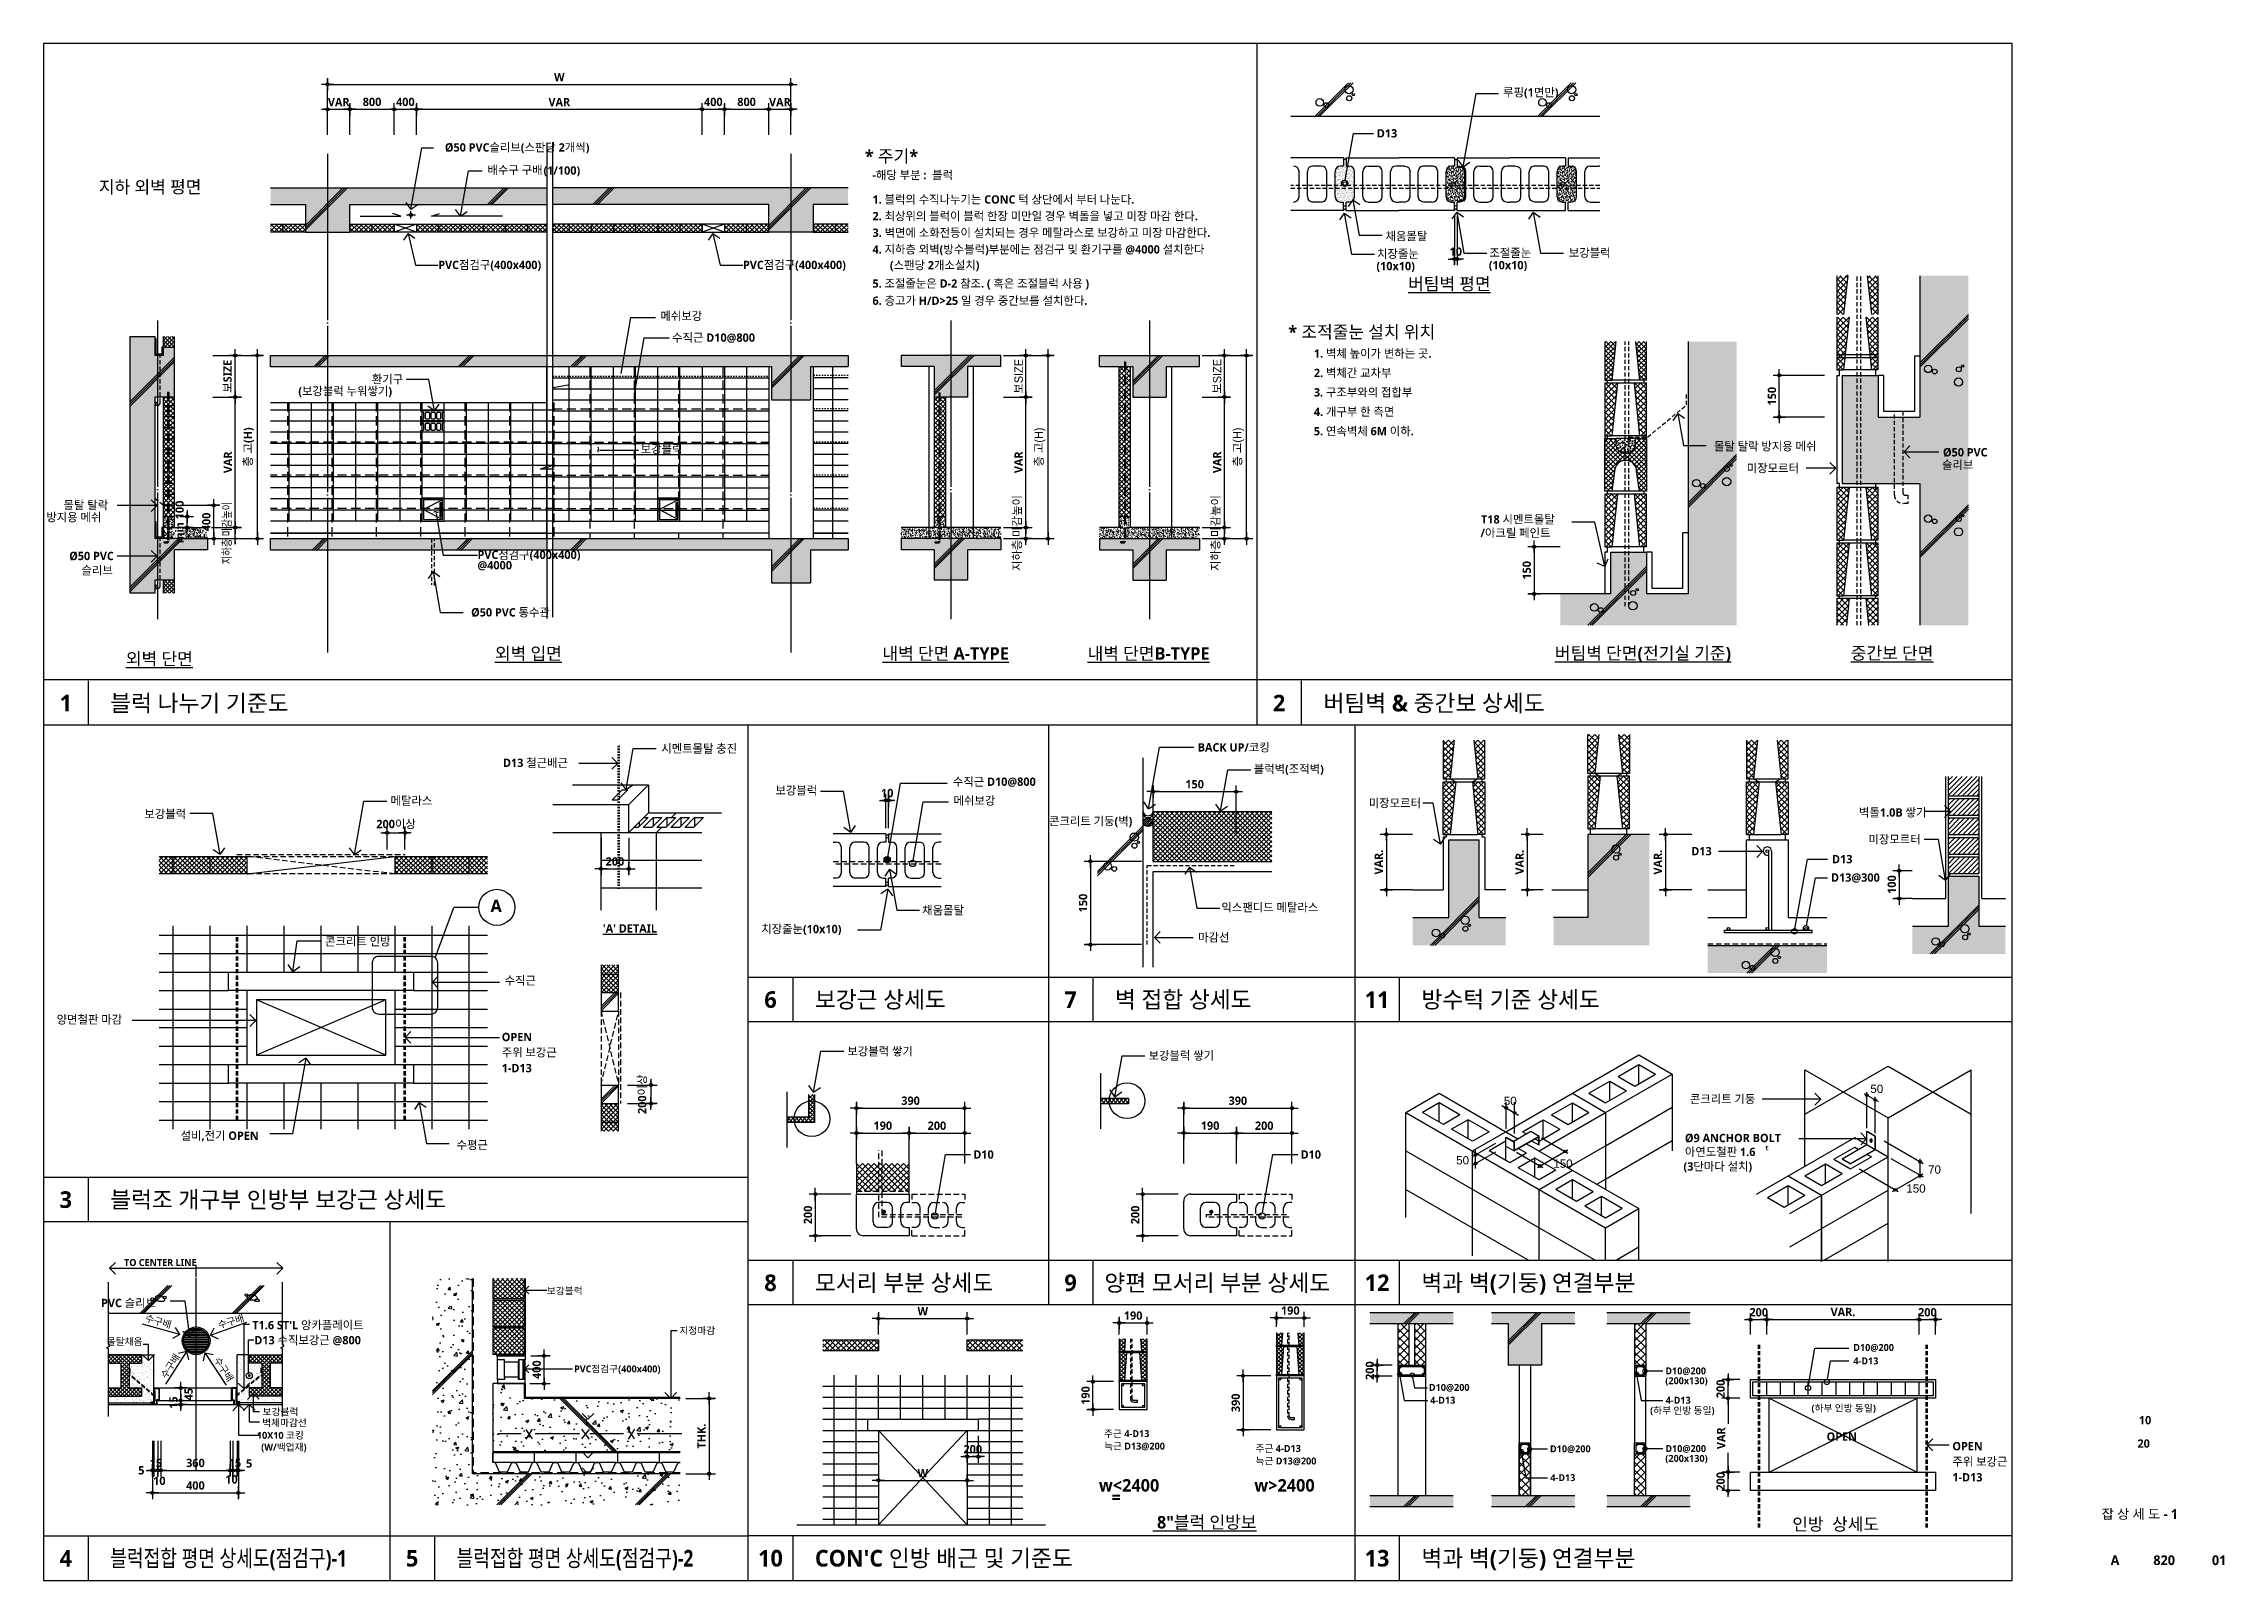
# Model space of a CAD drawing. Header units: millimetres. Extents: x 200 to 163856, y 0 to 163394.
# Drawn here: x 200 to 8060, y 200 to 5740 of the extents above; entities that cross this region are included whole.
import ezdxf
from ezdxf.enums import TextEntityAlignment as Align

# ---------------------------------------------------------------- set-up
doc = ezdxf.new("R2010")
doc.units = ezdxf.units.MM
doc.header["$LTSCALE"] = 10
for name, pattern in [('CEN', [62, 60, -1, 0, -1]), ('DASH_1', [55, 50, -2, 1, -2]), ('DASH_3', [3, 2, -1]), ('DASH_4', [3, 2, -1]), ('DASH_5', [4.9996, 3.3332, -1.6664]), ('DASHED', [19.05, 12.7, -6.35]), ('HID', [2.3, 1.5, -0.8]), ('HIDDEN2', [1, 0.5, -0.5])]:
    doc.linetypes.add(name, pattern=pattern)
doc.layers.get('DEFPOINTS').update_dxf_attribs({"color": 181})
for name, color, linetype in [('3', 3, 'Continuous'), ('6', 3, 'Continuous'), ('7', 7, 'Continuous'), ('A-ANNO-GRA1', 7, 'Continuous'), ('A-ANNO-LEAD', 4, 'Continuous'), ('A-ANNO-SYMB', 7, 'Continuous'), ('A-ANNO-TEXT1', 7, 'Continuous'), ('A-ANNO-TITL', 7, 'Continuous'), ('A-DIM1', 7, 'Continuous'), ('A-ELEV', 6, 'Continuous'), ('A-ELEV-FIXT', 4, 'Continuous'), ('A-ELEV-FNSH', 6, 'Continuous'), ('A-HAT', 252, 'Continuous'), ('A-IOD', 5, 'Continuous'), ('A-NOTE-SYMB', 35, 'Continuous'), ('A-NOTE1', 7, 'Continuous'), ('A-SECT', 5, 'Continuous'), ('A-SECT-BEAM', 4, 'Continuous'), ('A-SECT-CON', 4, 'Continuous'), ('A-SECT-DETL', 4, 'Continuous'), ('A-SECT-FNSH', 5, 'Continuous'), ('A-SECT-MCON', 4, 'Continuous'), ('A-SECT-PATT', 6, 'Continuous'), ('A-SECT-WATR', 193, 'Continuous'), ('A-ST-AXIS-DIM', 7, 'Continuous'), ('A-SYM', 7, 'Continuous'), ('A-WALL', 3, 'Continuous'), ('A-WALL-INT', 132, 'Continuous'), ('A-WALL-MOVE', 131, 'Continuous'), ('BRK', 7, 'Continuous'), ('CEN', 1, 'CEN'), ('COL', 2, 'Continuous'), ('DIM', 4, 'Continuous'), ('FIN', 6, 'Continuous'), ('HAT', 5, 'Continuous'), ('HID', 7, 'HID'), ('WAL', 3, 'Continuous'), ('WID', 4, 'Continuous'), ('슬래브', 252, 'Continuous')]:
    doc.layers.add(name, color=color, linetype=linetype)
doc.styles.add('2020음성 1차', font='')
doc.styles.add('Hrtext', font='H2GTRM.TTF', dxfattribs={"width": 0.8})
doc.styles.add('HY울릉도M', font='')
doc.styles.add('SH_진천_나눔', font='')
doc.styles.get('2020음성 1차').set_extended_font_data('NanumGothic', bold=True)
doc.styles.get('HY울릉도M').set_extended_font_data('Swis721 LtEx BT')
doc.styles.get('SH_진천_나눔').set_extended_font_data('NanumGothic', bold=True)
doc.dimstyles.new('HEERIM(Ext)', dxfattribs={"dimscale": 10, "dimtxt": 3, "dimasz": 1, "dimexe": 2, "dimexo": 1.5, "dimgap": 1, "dimtad": 1, "dimdec": 0, "dimzin": 0, "dimdsep": 46, "dimlunit": 6, "dimtxsty": 'Hrtext', "dimblk": 'dotdim1', "dimcen": 1, "dimdle": 2, "dimclrd": 7, "dimclre": 7, "dimclrt": 3, "dimadec": 0, "dimazin": 0, "dimtfac": 1, "dimtdec": 0, "dimtix": 1, "dimtmove": 2, "dimatfit": 3, "dimldrblk": 'dotdim1', "dimfxl": 2, "dimtolj": 1, "dimtzin": 0, "dimlwd": -1, "dimarcsym": 0})
doc.dimstyles.new('NDIM10', dxfattribs={"dimscale": 10, "dimtxt": 3, "dimasz": 0.75, "dimexe": 2, "dimexo": 2, "dimgap": 1, "dimtad": 1, "dimdec": 1, "dimdsep": 46, "dimtxsty": '2020음성 1차', "dimblk": 'Z_DOT', "dimcen": 3, "dimdle": 3, "dimclrd": 256, "dimclre": 256, "dimclrt": 3, "dimadec": 0, "dimazin": 0, "dimtfac": 1, "dimtdec": 1, "dimtix": 1, "dimtmove": 2, "dimatfit": 3, "dimfxl": 1, "dimtolj": 1, "dimtzin": 0, "dimlwd": -1, "dimlwe": -1, "dimarcsym": 0})
pattern_1 = [(45, (106.251, 300), (-8.485281, 8.485281), []), (135, (106.251, 300), (-8.485281, -8.485281), [])]
pattern_2 = [(45, (200, 342.657), (-8.48528, 8.48528), []), (135, (200, 342.657), (-8.48528, -8.48528), [])]
pattern_3 = [(45, (7484.323, -7456.272), (-7.071068, 7.071068), []), (135, (7484.323, -7456.272), (-7.071068, -7.071068), [])]
pattern_4 = [(45, (290.772, 244.48), (-8.485281, 8.485281), []), (135, (290.772, 244.48), (-8.485281, -8.485281), [])]
pattern_5 = [(50, (7616.23, -6823.17), (107.589, -9.4128), [11.25, -123.75]), (355, (7616.23, -6823.17), (-20.8127, 112.8288), [9, -99]), (100.4514, (7625.2, -6823.95), (86.7764, 103.4159), [9.561, -105.1713]), (46.1842, (7616.23, -6793.17), (160.0862, -24.8279), [16.875, -185.625]), (96.6356, (7629.57, -6795.24), (140.1994, 146.1177), [14.3415, -157.757]), (351.1842, (7616.23, -6793.17), (140.1993, 146.1178), [13.5, -148.5]), (21, (7631.23, -6800.67), (89.53606, -60.3928), [11.25, -123.75]), (326, (7631.23, -6800.67), (36.4973, 108.7725), [9, -99]), (71.4514, (7638.7, -6805.7), (126.0334, 48.3796), [9.561, -105.1713]), (37.5, (7616.234, -6823.17), (1.82398, 49.93408), [0, -97.8, 0, -100.5, 0, -99.375]), (7.5, (7616.234, -6823.17), (39.46043, 59.16176), [0, -57.3, 0, -95.55, 0, -37.875]), (327.5, (7582.784, -6823.17), (80.07337, -3.38323), [0, -37.5, 0, -117, 0, -155.25]), (317.5, (7567.784, -6823.17), (87.47793, 15.01575), [0, -48.75, 0, -77.7, 0, -110.25])]
pattern_6 = [(50, (200, 200), (18.218467, -1.59391), [1.905, -20.955]), (355, (200, 200), (-3.52434, 19.105685), [1.524, -16.76406]), (100.45144, (201.518, 199.867), (14.694125, 17.511775), [1.619, -17.809024]), (46.1842, (200, 205.08), (27.1079, -4.20423), [2.8575, -31.4325]), (96.63556, (202.26, 204.73), (23.74041, 24.74261), [2.4285, -26.71356]), (351.18415, (200, 205.08), (23.74041, 24.74261), [2.286, -25.14597]), (21, (202.54, 203.81), (15.16144, -10.22652), [1.905, -20.955]), (326, (202.54, 203.81), (6.1802, 18.418797), [1.524, -16.764]), (71.45144, (203.803, 202.958), (21.34164, 8.192277), [1.619, -17.808994]), (37.5, (200, 200), (0.30886, 8.455504), [0, -16.5608, 0, -17.018, 0, -16.8275]), (7.5, (200, 200), (6.681966, 10.018057), [0, -9.7028, 0, -16.1798, 0, -6.4135]), (327.5, (194.336, 200), (13.5590595, -0.572874), [0, -6.35, 0, -19.812, 0, -26.289]), (317.5, (191.796, 200), (14.812918, 2.54265), [0, -8.255, 0, -13.1572, 0, -18.669])]

msp = doc.modelspace()

# ---------------------------------------------------------------- texts
at = {"layer": 'A-ANNO-TEXT1', "style": '2020음성 1차'}
for s, height, p in [('루핑(1면만)', 30, (5460.63103, 5549.14251)), ('D13', 30, (5005.46984, 5401.53378)), ('* 주기*', 45, (3160.12174, 5311.54292)), ('배수구 구배', 30, (1800.00218, 5269.31307)), ('(1/100)', 30, (2001.98747, 5267.71282)), ('-해당 부분 :  블럭', 30, (3187.49923, 5251.07003)), ('지하 외벽 평면', 45, (399.19743, 5200.8057)), ('1. 블럭의 수직나누기는 CONC 턱 상단에서 부터 나눈다.', 30, (3187.49923, 5163.19095)), ('2. 최상위의 블럭이 블럭 한장 미만일 경우 벽돌을 넣고 미장 마감 한다.', 30, (3187.49923, 5103.19095)), ('3. 벽면에 소화전등이 설치되는 경우 메탈라스로 보강하고 미장 마감한다.', 30, (3187.49923, 5043.19095)), ('채움몰탈', 30, (5036.83548, 5030.91484)), ('PVC점검구(400x400)', 30, (1622.46512, 4927.1299)), ('PVC점검구(400x400)', 30, (2720.83471, 4927.1299)), ('4. 지하층 외벽(방수블럭)부분에는 점검구 및 환기구를 @4000 설치한다', 30, (3187.49923, 4983.19095)), ('(스팬당 2개소설치)', 30, (3250.49923, 4926.19095)), ('(10x10)', 30, (5004.09681, 4922.99738)), ('치장줄눈', 30, (5006.06145, 4967.16194)), ('(10x10)', 30, (5409.10218, 4926.33128)), ('조절줄눈', 30, (5411.06682, 4970.49584)), ('보강블럭', 30, (5697.45939, 4970.94006)), ('5. 조절줄눈은 D-2 참조. ( 혹은 조절블럭 사용 )', 30, (3187.49923, 4860.19095)), ('%%U버팀벽 평면', 45, (5118.09155, 4851.25347)), ('6. 층고가 H/D>25 일 경우 중간보를 설치한다.', 30, (3187.49923, 4798.20948)), ('메쉬보강', 30, (2423.15485, 4743.10583)), ('* 조적줄눈 설치 위치', 45, (4686.19814, 4677.85155)), ('수직근 D10@800', 30, (2465.23461, 4665.07709)), ('1. 벽체 높이가 변하는 곳.', 30, (4778.44063, 4607.85155)), ('2. 벽체간 교차부', 30, (4778.44063, 4537.85155)), ('(보강블럭 누워쌓기)', 30, (1118.02942, 4472.07781)), ('환기구', 30, (1383.11511, 4514.93394)), ('3. 구조부와의 접합부', 30, (4778.44063, 4467.85155)), ('4. 개구부 한 측면', 30, (4778.44063, 4397.85155)), ('5. 연속벽체 6M 이하.', 30, (4778.44063, 4327.85155)), ('보강블럭', 30, (2352.1555, 4263.50091)), ('몰탈 탈락 방지용 메쉬', 30, (6220.6679, 4273.39831)), ('미장모르터', 30, (6338.80072, 4194.4825)), ('슬리브', 30, (7042.43143, 4206.63943)), ('몰탈 탈락', 30, (271.68468, 4060.94721)), ('방지용 메쉬', 30, (209.80857, 4017.60442)), ('~', 30, (1603.81698, 4036.67904)), ('T18 시멘트몰탈', 30, (5381.02224, 4010.05949)), ('/아크릴 페인트', 30, (5379.17323, 3961.12245)), ('Ø50 PVC', 30, (292.22286, 3877.95356)), ('슬리브', 30, (336.40732, 3826.14254)), ('@4000', 30, (1763.77765, 3844.57699)), ('PVC점검구(400x400)', 30, (1764.07501, 3882.30988)), ('%%U외벽 단면', 45, (496.52101, 3499.7031)), ('%%U외벽 입면', 45, (1826.84532, 3518.88009)), ('%%U내벽 단면 A-TYPE', 45, (3223.32565, 3518.88009)), ('%%U내벽 단면B-TYPE', 45, (3963.01544, 3518.88009)), ('%%U버팀벽 단면(전기실 기준)', 45, (5647.45828, 3519.83722)), ('%%U중간보 단면', 45, (6713.90506, 3520.16491)), ('D13 철근배근', 30, (1855.61269, 3132.33396)), ('시멘트몰탈 충진', 30, (2426.05628, 3183.4784)), ('BACK UP/코킹', 30, (4359.82194, 3188.04896)), ('보강블럭', 30, (2837.79853, 3032.5698)), ('수직근 D10@800', 30, (3477.29452, 3064.26708)), ('블럭벽(조적벽)', 30, (4561.83757, 3109.96742)), ('메탈라스', 30, (1450.34043, 2995.81403)), ('메쉬보강', 30, (3479.8079, 2995.94057)), ('미장모르터', 30, (4976.44, 2987.06858)), ('벽돌1.0B 쌓기', 30, (6743.44, 2953.26323)), ('보강블럭', 30, (563.29408, 2947.73804)), ('콘크리트 기둥(벽)', 30, (3823.91429, 2921.96097)), ('D13', 30, (6138.88198, 2813.89778)), ('미장모르터', 30, (6777.44, 2856.26323)), ('D13', 30, (6646.11894, 2785.09858)), ('D13@300', 30, (6642.58029, 2718.75027)), ('A', 45, (1810.88322, 2608.92144)), ('채움몰탈', 30, (3366.69236, 2600.79121)), ('익스팬디드 메탈라스', 30, (4445.28951, 2611.04249)), ('콘크리트 인방', 30, (1214.30648, 2488.46379)), ("%%U'A' DETAIL", 30, (2215.32903, 2535.36553)), ('치장줄눈(10x10)', 30, (2786.56301, 2533.11256)), ('마감선', 30, (4361.11581, 2502.82102)), ('수직근', 30, (1861.8163, 2347.26184)), ('양면철판 마감', 30, (246.9137, 2206.87623)), ('OPEN', 30, (1851.34613, 2143.89826)), ('보강블럭 쌓기', 30, (3096.97168, 2092.22137)), ('주위 보강근', 30, (1851.34613, 2088.3392)), ('1-D13', 30, (1851.34613, 2031.82506)), ('보강블럭 쌓기', 30, (4182.88687, 2076.76721)), ('콘크리트 기둥', 30, (6133.65505, 1920.18631)), ('설비,전기 OPEN', 30, (693.85379, 1788.16893)), ('Ø9 ANCHOR BOLT', 30, (6115.96852, 1779.79631)), ('수평근', 30, (1688.52858, 1754.54414)), ('D10', 30, (3550.96672, 1720.32684)), ('D10', 30, (4730.56086, 1720.32684)), ('아연도철판 1.6', 30, (6115.96852, 1729.79631)), ('t', 18, (6406.5338, 1750.47883)), ('(3단마다 설치)', 30, (6110.91518, 1677.27196)), ('PVC 슬리브', 30, (407.28553, 1185.04258)), ("T1.6 ST'L 앙카플레이트", 30, (952.23017, 1105.36712)), ('D13 수직보강근 @800', 30, (959.41359, 1050.87326)), ('OPEN', 30, (6626.53033, 703.51698)), ('주위 보강근', 30, (7079.98395, 613.27199)), ('OPEN', 30, (7079.98395, 668.83105)), ('w<2400', 45, (4003.53484, 520.15116)), ('w>2400', 45, (4563.70744, 520.15116)), ('1-D13', 30, (7079.98395, 556.75785)), ('=', 45, (4049.14014, 477.36996)), ('%%U 8"블럭 인방보', 45, (4197.66142, 387.11643)), ('인방  상세도', 45, (6502.89142, 380.1075))]:
    msp.add_text(s, height=height, dxfattribs=at).set_placement(p)
for s, p in [('Ø50 PVC슬리브(스판당 2개씩)', (1906.75732, 5350.81259)), ('Ø50 PVC', (7126.3638, 4251.77378)), ('Ø50 PVC 통수관', (1882.85587, 3674.80134))]:
    msp.add_text(s, height=30, dxfattribs=at).set_placement(p, align=Align.CENTER)
msp.add_text('~', height=30, rotation=90, dxfattribs=at).set_placement((2213.70275, 4264.86049))
for s, height, p in [('1', 59.99998, (280.00001, 3362.65676)), ('2', 59.99998, (4653.21731, 3362.65676)), ('6', 59.99998, (2820.00001, 2293.8559)), ('7', 59.99998, (3901.51618, 2293.8559)), ('11', 59.999984, (5006.29742, 2293.8559)), ('3', 59.99998, (280.00001, 1572.65676)), ('8', 59.99998, (2820.00001, 1272.96154)), ('9', 59.99998, (3901.51618, 1272.96154)), ('12', 59.999984, (5006.29742, 1272.96154)), ('4', 59.99998, (280.00001, 280)), ('5', 59.99998, (1528.31236, 280)), ('10', 59.999984, (2820.00001, 280)), ('13', 59.999984, (5006.29742, 280))]:
    msp.add_text(s, height=height, dxfattribs=at).set_placement(p, align=Align.MIDDLE_CENTER)
for s, height, p in [('블럭 나누기 기준도', 59.999984, (440.00001, 3362.65676)), ('버팀벽 & 중간보 상세도', 59.9999839, (4813.21731, 3362.65676)), ('보강근 상세도', 59.999984, (2980.00001, 2293.8559)), ('벽 접합 상세도', 59.999984, (4061.51618, 2293.8559)), ('방수턱 기준 상세도', 59.999984, (5166.29742, 2293.8559)), ('블럭조 개구부 인방부 보강근 상세도', 59.9999839, (440.00001, 1572.65676)), ('모서리 부분 상세도', 59.999984, (2980.00001, 1272.96154)), ('양편 모서리 부분 상세도', 59.9999839, (4023.51618, 1272.96154)), ('벽과 벽(기둥) 연결부분', 59.9999839, (5166.29742, 1272.96154)), ("CON'C 인방 배근 및 기준도", 59.9999839, (2980.00001, 280)), ('벽과 벽(기둥) 연결부분', 59.9999839, (5166.29742, 280))]:
    msp.add_text(s, height=height, dxfattribs=at).set_placement(p, align=Align.MIDDLE_LEFT)
at = {"layer": 'A-ANNO-TEXT1', "linetype": 'Continuous', "style": '2020음성 1차'}
for s, p in [('TO CENTER LINE', (489.83394, 1333.32193)), ('보강블럭', (2014.03029, 1231.20661)), ('지정마감', (2491.86701, 1088.11952)), ('몰탈채음', (427.59328, 1048.32781)), ('D10@200', (6722.85232, 1027.05589)), ('PVC점검구(400x400)', (2112.0232, 949.84654)), ('D10@200', (6045.44824, 942.72094)), ('4-D13', (6722.85232, 978.57631)), ('D10@200', (5193.17821, 883.12136)), ('(200x130)', (6045.2722, 907.26966)), ('보강블럭', (989.58397, 795.26269)), ('4-D13', (5197.82043, 836.92704)), ('(하부 인방 동일)', (5990.57087, 800.05499)), ('4-D13', (6046.40057, 836.92704)), ('(하부 인방 동일)', (6572.14303, 808.58817)), ('10X10 코킹', (968.83348, 710.31838)), ('벽체마감선', (987.66843, 755.75677)), ('주근 4-D13', (4022.33266, 716.59864)), ('(W/백업재)', (984.2822, 667.64437)), ('늑근 D13@200', (4022.33266, 671.47528)), ('주근 4-D13', (4568.28842, 662.99178)), ('늑근 D13@200', (4568.28842, 617.86842)), ('D10@200', (5629.70062, 661.72094)), ('(200x130)', (6045.2722, 627.26966)), ('D10@200', (6045.44824, 662.72094)), ('4-D13', (5630.65296, 557.92704))]:
    msp.add_text(s, height=25, dxfattribs=at).set_placement(p)
for rotation, p in [(343.646472274, (563.80751, 1135.13932)), (16.353527726, (832.68917, 1107.88651)), (57.460908635, (641.28292, 925.01103)), (302.539091365, (812.87202, 994.80029))]:
    msp.add_text('수구배', height=25, rotation=rotation, dxfattribs=at).set_placement(p)
at = {"layer": 'A-ANNO-TEXT1', "style": '2020음성 1차', "width": 0.8}
for s, p in [('블럭접합 평면 상세도(점검구)-1', (440.00001, 280)), ('블럭접합 평면 상세도(점검구)-2', (1688.31236, 280))]:
    msp.add_text(s, height=59.9999839, dxfattribs=at).set_placement(p, align=Align.MIDDLE_LEFT)
at = {"layer": 'A-ANNO-TITL', "style": 'SH_진천_나눔'}
for s, height, p in [('10', 30, (7774.51731, 777.77977)), ('20 ', 30, (7774.51731, 693.33932)), ('잡 상 세 도 - 1', 35, (7755.67511, 439.72596)), ('A', 35, (7666.2525, 272.70944)), ('820', 35, (7843.36116, 272.70944)), ('01', 35, (8041.57606, 272.70944))]:
    msp.add_text(s, height=height, dxfattribs=at).set_placement(p, align=Align.MIDDLE)
at = {"layer": 'A-DIM1', "char_height": 30, "attachment_point": 5, "style": 'HY울릉도M'}
for s, insert in [('50', (6807.52212, 1971.87491)), ('50', (5486.38423, 1928.39302)), ('50', (5314.65947, 1714.39667)), ('150', (5676.3831, 1702.24207)), ('70', (7015.5898, 1680.84302)), ('150', (6948.71095, 1612.53961))]:
    msp.add_mtext(s, dxfattribs=dict(at, insert=insert))

# ---------------------------------------------------------------- blocks, each defined once
blk = doc.blocks.new('Z_DOT')
at = {"layer": 'DIM', "color": 0}
for p, q in [((-3, 0), (3, 0)), ((0, -3), (0, 3))]:
    blk.add_line(p, q, dxfattribs=at)
for radius in [0.75, 0.375]:
    blk.add_circle((0, 0), radius, dxfattribs=at)
blk = doc.blocks.new('*D6008')
at = {"layer": 'A-ST-AXIS-DIM'}
for p, q in [((2566.3, 5503.1), (2558.8, 5503.1)), ((2573.8, 5411.4), (2573.8, 5523.1)), ((2573.8, 5503.1), (2653.8, 5503.1)), ((2653.8, 5411.4), (2653.8, 5523.1)), ((2661.3, 5503.1), (2668.8, 5503.1))]:
    blk.add_line(p, q, dxfattribs=at)
at = {"layer": 'DEFPOINTS', "color": 0}
for p in [(2653.8, 5503.1), (2573.8, 5391.4), (2653.8, 5391.4)]:
    blk.add_point(p, dxfattribs=at)
at = {"layer": 'A-ST-AXIS-DIM', "linetype": 'ByBlock', "xscale": 7.5, "yscale": 7.5, "zscale": 7.5}
blk.add_blockref('Z_DOT', (2573.8, 5503.1), dxfattribs=at)
at = {"layer": 'A-ST-AXIS-DIM', "linetype": 'ByBlock', "xscale": 7.5, "yscale": 7.5, "zscale": 7.5, "rotation": 180}
blk.add_blockref('Z_DOT', (2653.8, 5503.1), dxfattribs=at)
at = {"layer": 'A-ST-AXIS-DIM', "color": 3, "insert": (2613.8, 5529.6), "char_height": 30, "attachment_point": 5, "style": '2020음성 1차'}
blk.add_mtext('\\A1;400', dxfattribs=at)
blk = doc.blocks.new('*D6009')
at = {"layer": 'A-ST-AXIS-DIM'}
for p, q in [((1456.3, 5503.1), (1448.8, 5503.1)), ((1463.8, 5411.4), (1463.8, 5523.1)), ((1463.8, 5503.1), (1543.8, 5503.1)), ((1543.8, 5411.4), (1543.8, 5523.1)), ((1551.3, 5503.1), (1558.8, 5503.1))]:
    blk.add_line(p, q, dxfattribs=at)
at = {"layer": 'DEFPOINTS', "color": 0}
for p in [(1543.8, 5503.1), (1463.8, 5391.4), (1543.8, 5391.4)]:
    blk.add_point(p, dxfattribs=at)
at = {"layer": 'A-ST-AXIS-DIM', "linetype": 'ByBlock', "xscale": 7.5, "yscale": 7.5, "zscale": 7.5}
blk.add_blockref('Z_DOT', (1463.8, 5503.1), dxfattribs=at)
at = {"layer": 'A-ST-AXIS-DIM', "linetype": 'ByBlock', "xscale": 7.5, "yscale": 7.5, "zscale": 7.5, "rotation": 180}
blk.add_blockref('Z_DOT', (1543.8, 5503.1), dxfattribs=at)
at = {"layer": 'A-ST-AXIS-DIM', "color": 3, "insert": (1503.8, 5529.6), "char_height": 30, "attachment_point": 5, "style": '2020음성 1차'}
blk.add_mtext('\\A1;400', dxfattribs=at)
blk = doc.blocks.new('*D6010')
at = {"layer": 'A-ST-AXIS-DIM'}
for p, q in [((1543.8, 5411.4), (1543.8, 5523.1)), ((1551.3, 5503.1), (2566.3, 5503.1)), ((2573.8, 5411.4), (2573.8, 5523.1))]:
    blk.add_line(p, q, dxfattribs=at)
at = {"layer": 'DEFPOINTS', "color": 0}
for p in [(2573.8, 5503.1), (1543.8, 5391.4), (2573.8, 5391.4)]:
    blk.add_point(p, dxfattribs=at)
at = {"layer": 'A-ST-AXIS-DIM', "linetype": 'ByBlock', "xscale": 7.5, "yscale": 7.5, "zscale": 7.5, "rotation": 180}
blk.add_blockref('Z_DOT', (1543.8, 5503.1), dxfattribs=at)
at = {"layer": 'A-ST-AXIS-DIM', "linetype": 'ByBlock', "xscale": 7.5, "yscale": 7.5, "zscale": 7.5}
blk.add_blockref('Z_DOT', (2573.8, 5503.1), dxfattribs=at)
at = {"layer": 'A-ST-AXIS-DIM', "color": 3, "insert": (2058.8, 5529.2), "char_height": 30, "attachment_point": 5, "style": '2020음성 1차'}
blk.add_mtext('\\A1;VAR', dxfattribs=at)
blk = doc.blocks.new('*D6011')
at = {"layer": 'A-ST-AXIS-DIM'}
for p, q in [((2653.8, 5411.4), (2653.8, 5523.1)), ((2661.3, 5503.1), (2806.3, 5503.1)), ((2813.8, 5411.4), (2813.8, 5523.1))]:
    blk.add_line(p, q, dxfattribs=at)
at = {"layer": 'DEFPOINTS', "color": 0}
for p in [(2813.8, 5503.1), (2653.8, 5391.4), (2813.8, 5391.4)]:
    blk.add_point(p, dxfattribs=at)
at = {"layer": 'A-ST-AXIS-DIM', "linetype": 'ByBlock', "xscale": 7.5, "yscale": 7.5, "zscale": 7.5, "rotation": 180}
blk.add_blockref('Z_DOT', (2653.8, 5503.1), dxfattribs=at)
at = {"layer": 'A-ST-AXIS-DIM', "linetype": 'ByBlock', "xscale": 7.5, "yscale": 7.5, "zscale": 7.5}
blk.add_blockref('Z_DOT', (2813.8, 5503.1), dxfattribs=at)
at = {"layer": 'A-ST-AXIS-DIM', "color": 3, "insert": (2733.8, 5529.7), "char_height": 30, "attachment_point": 5, "style": '2020음성 1차'}
blk.add_mtext('\\A1;800', dxfattribs=at)
blk = doc.blocks.new('*D6012')
at = {"layer": 'A-ST-AXIS-DIM'}
for p, q in [((1303.8, 5411.4), (1303.8, 5523.1)), ((1311.3, 5503.1), (1456.3, 5503.1)), ((1463.8, 5411.4), (1463.8, 5523.1))]:
    blk.add_line(p, q, dxfattribs=at)
at = {"layer": 'DEFPOINTS', "color": 0}
for p in [(1463.8, 5503.1), (1303.8, 5391.4), (1463.8, 5391.4)]:
    blk.add_point(p, dxfattribs=at)
at = {"layer": 'A-ST-AXIS-DIM', "linetype": 'ByBlock', "xscale": 7.5, "yscale": 7.5, "zscale": 7.5, "rotation": 180}
blk.add_blockref('Z_DOT', (1303.8, 5503.1), dxfattribs=at)
at = {"layer": 'A-ST-AXIS-DIM', "linetype": 'ByBlock', "xscale": 7.5, "yscale": 7.5, "zscale": 7.5}
blk.add_blockref('Z_DOT', (1463.8, 5503.1), dxfattribs=at)
at = {"layer": 'A-ST-AXIS-DIM', "color": 3, "insert": (1383.8, 5529.7), "char_height": 30, "attachment_point": 5, "style": '2020음성 1차'}
blk.add_mtext('\\A1;800', dxfattribs=at)
blk = doc.blocks.new('*D6013')
at = {"layer": 'A-ST-AXIS-DIM'}
for p, q in [((1223.8, 5411.4), (1223.8, 5613.1)), ((1231.3, 5593.1), (2886.3, 5593.1)), ((2893.8, 5411.4), (2893.8, 5613.1))]:
    blk.add_line(p, q, dxfattribs=at)
at = {"layer": 'DEFPOINTS', "color": 0}
for p in [(2893.8, 5593.1), (1223.8, 5391.4), (2893.8, 5391.4)]:
    blk.add_point(p, dxfattribs=at)
at = {"layer": 'A-ST-AXIS-DIM', "linetype": 'ByBlock', "xscale": 7.5, "yscale": 7.5, "zscale": 7.5, "rotation": 180}
blk.add_blockref('Z_DOT', (1223.8, 5593.1), dxfattribs=at)
at = {"layer": 'A-ST-AXIS-DIM', "linetype": 'ByBlock', "xscale": 7.5, "yscale": 7.5, "zscale": 7.5}
blk.add_blockref('Z_DOT', (2893.8, 5593.1), dxfattribs=at)
at = {"layer": 'A-ST-AXIS-DIM', "color": 3, "insert": (2058.8, 5619.2), "char_height": 30, "attachment_point": 5, "style": '2020음성 1차'}
blk.add_mtext('\\A1;W', dxfattribs=at)
blk = doc.blocks.new('*D6014')
at = {"layer": 'A-ST-AXIS-DIM'}
for p, q in [((2806.3, 5503.1), (2798.8, 5503.1)), ((2813.8, 5417.4), (2813.8, 5523.1)), ((2813.8, 5503.1), (2893.8, 5503.1)), ((2893.8, 5411.4), (2893.8, 5523.1)), ((2901.3, 5503.1), (2908.8, 5503.1))]:
    blk.add_line(p, q, dxfattribs=at)
at = {"layer": 'DEFPOINTS', "color": 0}
for p in [(2893.8, 5503.1), (2813.8, 5397.4), (2893.8, 5391.4)]:
    blk.add_point(p, dxfattribs=at)
at = {"layer": 'A-ST-AXIS-DIM', "linetype": 'ByBlock', "xscale": 7.5, "yscale": 7.5, "zscale": 7.5}
blk.add_blockref('Z_DOT', (2813.8, 5503.1), dxfattribs=at)
at = {"layer": 'A-ST-AXIS-DIM', "linetype": 'ByBlock', "xscale": 7.5, "yscale": 7.5, "zscale": 7.5, "rotation": 180}
blk.add_blockref('Z_DOT', (2893.8, 5503.1), dxfattribs=at)
at = {"layer": 'A-ST-AXIS-DIM', "color": 3, "insert": (2853.8, 5529.2), "char_height": 30, "attachment_point": 5, "style": '2020음성 1차'}
blk.add_mtext('\\A1;VAR', dxfattribs=at)
blk = doc.blocks.new('*D6015')
at = {"layer": 'A-ST-AXIS-DIM'}
for p, q in [((1216.3, 5503.1), (1208.8, 5503.1)), ((1223.8, 5411.4), (1223.8, 5523.1)), ((1223.8, 5503.1), (1303.8, 5503.1)), ((1303.8, 5411.4), (1303.8, 5523.1)), ((1311.3, 5503.1), (1318.8, 5503.1))]:
    blk.add_line(p, q, dxfattribs=at)
at = {"layer": 'DEFPOINTS', "color": 0}
for p in [(1303.8, 5503.1), (1223.8, 5391.4), (1303.8, 5391.4)]:
    blk.add_point(p, dxfattribs=at)
at = {"layer": 'A-ST-AXIS-DIM', "linetype": 'ByBlock', "xscale": 7.5, "yscale": 7.5, "zscale": 7.5}
blk.add_blockref('Z_DOT', (1223.8, 5503.1), dxfattribs=at)
at = {"layer": 'A-ST-AXIS-DIM', "linetype": 'ByBlock', "xscale": 7.5, "yscale": 7.5, "zscale": 7.5, "rotation": 180}
blk.add_blockref('Z_DOT', (1303.8, 5503.1), dxfattribs=at)
at = {"layer": 'A-ST-AXIS-DIM', "color": 3, "insert": (1263.8, 5529.2), "char_height": 30, "attachment_point": 5, "style": '2020음성 1차'}
blk.add_mtext('\\A1;VAR', dxfattribs=at)
blk = doc.blocks.new('*D6016')
at = {"layer": 'A-ST-AXIS-DIM'}
for p, q in [((6313.3, 857.1), (6251.3, 857.1)), ((6271.3, 849.6), (6271.3, 764.9)), ((6271.3, 597.9), (6271.3, 659.8)), ((6313.3, 590.4), (6251.3, 590.4))]:
    blk.add_line(p, q, dxfattribs=at)
at = {"layer": 'DEFPOINTS', "color": 0}
for p in [(6271.3, 857.1), (6333.3, 857.1), (6333.3, 590.4)]:
    blk.add_point(p, dxfattribs=at)
at = {"layer": 'A-ST-AXIS-DIM', "linetype": 'ByBlock', "xscale": 7.5, "yscale": 7.5, "zscale": 7.5}
for p, rotation in [((6271.3, 857.1), 90), ((6271.3, 590.4), 270)]:
    blk.add_blockref('Z_DOT', p, dxfattribs=dict(at, rotation=rotation))
at = {"layer": 'A-ST-AXIS-DIM', "color": 3, "insert": (6246.3, 712.4), "char_height": 30, "attachment_point": 5, "rotation": 90, "style": '2020음성 1차'}
blk.add_mtext('\\A1;VAR', dxfattribs=at)
blk = doc.blocks.new('*D6017')
at = {"layer": 'A-ST-AXIS-DIM'}
for p, q in [((6313.3, 923.8), (6251.3, 923.8)), ((6271.3, 931.3), (6271.3, 938.8)), ((6271.3, 857.1), (6271.3, 923.8)), ((6313.3, 857.1), (6251.3, 857.1)), ((6271.3, 849.6), (6271.3, 842.1))]:
    blk.add_line(p, q, dxfattribs=at)
at = {"layer": 'DEFPOINTS', "color": 0}
for p in [(6271.3, 923.8), (6333.3, 923.8), (6333.3, 857.1)]:
    blk.add_point(p, dxfattribs=at)
at = {"layer": 'A-ST-AXIS-DIM', "linetype": 'ByBlock', "xscale": 7.5, "yscale": 7.5, "zscale": 7.5}
for p, rotation in [((6271.3, 923.8), 270), ((6271.3, 857.1), 90)]:
    blk.add_blockref('Z_DOT', p, dxfattribs=dict(at, rotation=rotation))
at = {"layer": 'A-ST-AXIS-DIM', "color": 3, "insert": (6244.8, 890.4), "char_height": 30, "attachment_point": 5, "rotation": 90, "style": '2020음성 1차'}
blk.add_mtext('\\A1;200', dxfattribs=at)
blk = doc.blocks.new('*D6018')
at = {"layer": 'A-ST-AXIS-DIM'}
for p, q in [((6313.3, 590.4), (6251.3, 590.4)), ((6271.3, 597.9), (6271.3, 605.4)), ((6271.3, 523.8), (6271.3, 590.4)), ((6313.3, 523.8), (6251.3, 523.8)), ((6271.3, 516.3), (6271.3, 508.8))]:
    blk.add_line(p, q, dxfattribs=at)
at = {"layer": 'DEFPOINTS', "color": 0}
for p in [(6271.3, 590.4), (6333.3, 590.4), (6333.3, 523.8)]:
    blk.add_point(p, dxfattribs=at)
at = {"layer": 'A-ST-AXIS-DIM', "linetype": 'ByBlock', "xscale": 7.5, "yscale": 7.5, "zscale": 7.5}
for p, rotation in [((6271.3, 590.4), 270), ((6271.3, 523.8), 90)]:
    blk.add_blockref('Z_DOT', p, dxfattribs=dict(at, rotation=rotation))
at = {"layer": 'A-ST-AXIS-DIM', "color": 3, "insert": (6244.8, 557.1), "char_height": 30, "attachment_point": 5, "rotation": 90, "style": '2020음성 1차'}
blk.add_mtext('\\A1;200', dxfattribs=at)
blk = doc.blocks.new('*D6019')
at = {"layer": 'A-ST-AXIS-DIM'}
for p, q in [((6345.2, 1139.9), (6337.7, 1139.9)), ((6352.7, 1085.9), (6352.7, 1159.9)), ((6352.7, 1139.9), (6411.3, 1139.9)), ((6411.3, 1085.9), (6411.3, 1159.9)), ((6418.8, 1139.9), (6426.3, 1139.9))]:
    blk.add_line(p, q, dxfattribs=at)
at = {"layer": 'DEFPOINTS', "color": 0}
for p in [(6411.3, 1139.9), (6352.7, 1065.9), (6411.3, 1065.9)]:
    blk.add_point(p, dxfattribs=at)
at = {"layer": 'A-ST-AXIS-DIM', "linetype": 'ByBlock', "xscale": 7.5, "yscale": 7.5, "zscale": 7.5}
blk.add_blockref('Z_DOT', (6352.7, 1139.9), dxfattribs=at)
at = {"layer": 'A-ST-AXIS-DIM', "linetype": 'ByBlock', "xscale": 7.5, "yscale": 7.5, "zscale": 7.5, "rotation": 180}
blk.add_blockref('Z_DOT', (6411.3, 1139.9), dxfattribs=at)
at = {"layer": 'A-ST-AXIS-DIM', "color": 3, "insert": (6382, 1166.3), "char_height": 30, "attachment_point": 5, "style": '2020음성 1차'}
blk.add_mtext('\\A1;200', dxfattribs=at)
blk = doc.blocks.new('*D6020')
at = {"layer": 'A-ST-AXIS-DIM'}
for p, q in [((6953.2, 1139.9), (6945.7, 1139.9)), ((6960.7, 1085.9), (6960.7, 1159.9)), ((6960.7, 1139.9), (7019.3, 1139.9)), ((7019.3, 1085.9), (7019.3, 1159.9)), ((7026.8, 1139.9), (7034.3, 1139.9))]:
    blk.add_line(p, q, dxfattribs=at)
at = {"layer": 'DEFPOINTS', "color": 0}
for p in [(7019.3, 1139.9), (6960.7, 1065.9), (7019.3, 1065.9)]:
    blk.add_point(p, dxfattribs=at)
at = {"layer": 'A-ST-AXIS-DIM', "linetype": 'ByBlock', "xscale": 7.5, "yscale": 7.5, "zscale": 7.5}
blk.add_blockref('Z_DOT', (6960.7, 1139.9), dxfattribs=at)
at = {"layer": 'A-ST-AXIS-DIM', "linetype": 'ByBlock', "xscale": 7.5, "yscale": 7.5, "zscale": 7.5, "rotation": 180}
blk.add_blockref('Z_DOT', (7019.3, 1139.9), dxfattribs=at)
at = {"layer": 'A-ST-AXIS-DIM', "color": 3, "insert": (6990, 1166.3), "char_height": 30, "attachment_point": 5, "style": '2020음성 1차'}
blk.add_mtext('\\A1;200', dxfattribs=at)
blk = doc.blocks.new('*D6021')
at = {"layer": 'A-ST-AXIS-DIM'}
for p, q in [((6410.7, 1085.9), (6410.7, 1159.9)), ((6418.2, 1139.9), (6953.2, 1139.9)), ((6960.7, 1085.9), (6960.7, 1159.9))]:
    blk.add_line(p, q, dxfattribs=at)
at = {"layer": 'DEFPOINTS', "color": 0}
for p in [(6960.7, 1139.9), (6410.7, 1065.9), (6960.7, 1065.9)]:
    blk.add_point(p, dxfattribs=at)
at = {"layer": 'A-ST-AXIS-DIM', "linetype": 'ByBlock', "xscale": 7.5, "yscale": 7.5, "zscale": 7.5, "rotation": 180}
blk.add_blockref('Z_DOT', (6410.7, 1139.9), dxfattribs=at)
at = {"layer": 'A-ST-AXIS-DIM', "linetype": 'ByBlock', "xscale": 7.5, "yscale": 7.5, "zscale": 7.5}
blk.add_blockref('Z_DOT', (6960.7, 1139.9), dxfattribs=at)
at = {"layer": 'A-ST-AXIS-DIM', "color": 3, "insert": (6685.7, 1167.3), "char_height": 30, "attachment_point": 5, "style": '2020음성 1차'}
blk.add_mtext('\\A1;VAR.', dxfattribs=at)
blk = doc.blocks.new('ARROW2')
at = {"layer": 'A-SYM'}
for q in [(2.12, 2.12), (2.12, -2.12)]:
    blk.add_line((0, 0), q, dxfattribs=at)
blk = doc.blocks.new('*D6022')
at = {"layer": 'A-ST-AXIS-DIM'}
for p, q in [((6935.2, 2758.4), (6868, 2758.4)), ((6888, 2750.9), (6888, 2665.9)), ((6935.2, 2658.4), (6868, 2658.4))]:
    blk.add_line(p, q, dxfattribs=at)
at = {"layer": 'DEFPOINTS', "color": 0}
for p in [(6955.2, 2758.4), (6888, 2658.4), (6955.2, 2658.4)]:
    blk.add_point(p, dxfattribs=at)
at = {"layer": 'A-ST-AXIS-DIM', "linetype": 'ByBlock', "xscale": 7.5, "yscale": 7.5, "zscale": 7.5}
for p, rotation in [((6888, 2758.4), 90), ((6888, 2658.4), 270)]:
    blk.add_blockref('Z_DOT', p, dxfattribs=dict(at, rotation=rotation))
at = {"layer": 'A-ST-AXIS-DIM', "color": 3, "insert": (6861.6, 2708.4), "char_height": 30, "attachment_point": 5, "rotation": 90, "style": '2020음성 1차'}
blk.add_mtext('\\A1;100', dxfattribs=at)
blk = doc.blocks.new('*X2453')
at = {"color": 0}
for p, q in [((32496.3, 15566.5), (32496.22, 15566.44)), ((32496.22, 15566.5), (32721.22, 15341.48)), ((32506.32, 15470.48), (32602.36, 15566.5)), ((32721.22, 15235.42), (32508.7, 15447.96)), ((32708.42, 15566.5), (32516.42, 15374.52)), ((32521.18, 15329.42), (32721.22, 15129.36)), ((32526.52, 15278.56), (32721.22, 15473.26)), ((32721.22, 15367.2), (32536.62, 15182.6)), ((32721.22, 15447.54), (32602.26, 15566.5)), ((32708.32, 15566.5), (32721.22, 15553.6)), ((32721.22, 15023.3), (32533.66, 15210.88)), ((32546.14, 15092.34), (32721.22, 14917.24)), ((32546.74, 15086.66), (32721.22, 15261.14)), ((32721.22, 15155.08), (32556.84, 14990.7)), ((32721.22, 14811.18), (32558.6, 14973.8)), ((32566.94, 14894.74), (32721.22, 15049.02)), ((32721.22, 14942.96), (32577.04, 14798.78)), ((32571.08, 14855.26), (32721.22, 14705.12)), ((32703.8, 14616.5), (32583.56, 14736.74)), ((32587.14, 14702.82), (32721.22, 14836.9)), ((32596.04, 14618.2), (32597.74, 14616.5)), ((32721.22, 14730.84), (32606.88, 14616.5)), ((32712.94, 14616.5), (32721.22, 14624.78))]:
    blk.add_line(p, q, dxfattribs=at)
blk = doc.blocks.new('*X2454')
at = {"color": 0}
for p, q in [((32183.42, 15566.5), (31971.22, 15354.32)), ((31971.22, 15460.38), (32077.36, 15566.5)), ((31971.3, 15566.5), (31971.22, 15566.44)), ((31971.22, 15566.5), (32174.78, 15362.92)), ((31971.22, 15248.26), (32185.26, 15462.3)), ((32164.68, 15266.96), (31971.22, 15460.44)), ((31971.22, 15354.38), (32154.58, 15171)), ((32172.78, 15343.76), (31971.22, 15142.2)), ((32184.9, 15458.86), (32077.26, 15566.5)), ((32183.32, 15566.5), (32195, 15554.82)), ((32144.48, 15075.04), (31971.22, 15248.32)), ((31971.22, 15036.14), (32160.3, 15225.22)), ((31971.22, 15142.26), (32134.38, 14979.08)), ((32147.82, 15106.68), (31971.22, 14930.08)), ((32124.28, 14883.12), (31971.22, 15036.2)), ((31971.22, 14824.02), (32135.34, 14988.14)), ((31971.22, 14930.14), (32114.18, 14787.16)), ((32122.86, 14869.6), (31971.22, 14717.96)), ((32104.08, 14691.22), (31971.22, 14824.08)), ((31971.22, 14718.02), (32072.74, 14616.5)), ((31975.82, 14616.5), (32110.38, 14751.06)), ((32097.9, 14632.52), (32081.88, 14616.5))]:
    blk.add_line(p, q, dxfattribs=at)
blk = doc.blocks.new('*D6023')
at = {"layer": 'A-ST-AXIS-DIM'}
for p, q in [((6619.1, 4543.8), (6436.1, 4543.8)), ((6456.1, 4401.3), (6456.1, 4536.3)), ((6619.1, 4393.8), (6436.1, 4393.8))]:
    blk.add_line(p, q, dxfattribs=at)
at = {"layer": 'DEFPOINTS', "color": 0}
for p in [(6456.1, 4543.8), (6639.1, 4543.8), (6639.1, 4393.8)]:
    blk.add_point(p, dxfattribs=at)
at = {"layer": 'A-ST-AXIS-DIM', "linetype": 'ByBlock', "xscale": 7.5, "yscale": 7.5, "zscale": 7.5}
for p, rotation in [((6456.1, 4543.8), 90), ((6456.1, 4393.8), 270)]:
    blk.add_blockref('Z_DOT', p, dxfattribs=dict(at, rotation=rotation))
at = {"layer": 'A-ST-AXIS-DIM', "color": 3, "insert": (6429.7, 4468.8), "char_height": 30, "attachment_point": 5, "rotation": 90, "style": '2020음성 1차'}
blk.add_mtext('\\A1;150', dxfattribs=at)
blk = doc.blocks.new('*D6024')
at = {"layer": 'A-ST-AXIS-DIM'}
for p, q in [((5285, 5118.8), (5285, 4943.5)), ((5295, 5118.8), (5295, 4943.5)), ((5277.5, 4963.5), (5270, 4963.5)), ((5285, 4963.5), (5295, 4963.5)), ((5302.5, 4963.5), (5310, 4963.5))]:
    blk.add_line(p, q, dxfattribs=at)
at = {"layer": 'DEFPOINTS', "color": 0}
for p in [(5285, 5138.8), (5295, 5138.8), (5295, 4963.5)]:
    blk.add_point(p, dxfattribs=at)
at = {"layer": 'A-ST-AXIS-DIM', "linetype": 'ByBlock', "xscale": 7.5, "yscale": 7.5, "zscale": 7.5}
blk.add_blockref('Z_DOT', (5285, 4963.5), dxfattribs=at)
at = {"layer": 'A-ST-AXIS-DIM', "linetype": 'ByBlock', "xscale": 7.5, "yscale": 7.5, "zscale": 7.5, "rotation": 180}
blk.add_blockref('Z_DOT', (5295, 4963.5), dxfattribs=at)
at = {"layer": 'A-ST-AXIS-DIM', "color": 3, "insert": (5290, 4989.9), "char_height": 30, "attachment_point": 5, "style": '2020음성 1차'}
blk.add_mtext('\\A1;10', dxfattribs=at)
blk = doc.blocks.new('*D6025')
at = {"layer": 'A-ST-AXIS-DIM'}
for p, q in [((6140.3, 2889.2), (6026, 2889.2)), ((6046, 2881.7), (6046, 2696.7)), ((6140.3, 2689.2), (6026, 2689.2))]:
    blk.add_line(p, q, dxfattribs=at)
at = {"layer": 'DEFPOINTS', "color": 0}
for p in [(6160.3, 2889.2), (6046, 2689.2), (6160.3, 2689.2)]:
    blk.add_point(p, dxfattribs=at)
at = {"layer": 'A-ST-AXIS-DIM', "linetype": 'ByBlock', "xscale": 7.5, "yscale": 7.5, "zscale": 7.5}
for p, rotation in [((6046, 2889.2), 90), ((6046, 2689.2), 270)]:
    blk.add_blockref('Z_DOT', p, dxfattribs=dict(at, rotation=rotation))
at = {"layer": 'A-ST-AXIS-DIM', "color": 3, "insert": (6018.6, 2789.2), "char_height": 30, "attachment_point": 5, "rotation": 90, "style": '2020음성 1차'}
blk.add_mtext('\\A1;VAR.', dxfattribs=at)
blk = doc.blocks.new('*D6026')
at = {"layer": 'A-ST-AXIS-DIM'}
for p, q in [((5605.1, 2889.2), (5527.9, 2889.2)), ((5547.9, 2881.7), (5547.9, 2696.7)), ((5605.1, 2689.2), (5527.9, 2689.2))]:
    blk.add_line(p, q, dxfattribs=at)
at = {"layer": 'DEFPOINTS', "color": 0}
for p in [(5625.1, 2889.2), (5547.9, 2689.2), (5625.1, 2689.2)]:
    blk.add_point(p, dxfattribs=at)
at = {"layer": 'A-ST-AXIS-DIM', "linetype": 'ByBlock', "xscale": 7.5, "yscale": 7.5, "zscale": 7.5}
for p, rotation in [((5547.9, 2889.2), 90), ((5547.9, 2689.2), 270)]:
    blk.add_blockref('Z_DOT', p, dxfattribs=dict(at, rotation=rotation))
at = {"layer": 'A-ST-AXIS-DIM', "color": 3, "insert": (5520.4, 2789.2), "char_height": 30, "attachment_point": 5, "rotation": 90, "style": '2020음성 1차'}
blk.add_mtext('\\A1;VAR.', dxfattribs=at)
blk = doc.blocks.new('*D6027')
at = {"layer": 'A-ST-AXIS-DIM'}
for p, q in [((5134.2, 2889.2), (5019.9, 2889.2)), ((5039.9, 2881.7), (5039.9, 2696.7)), ((5134.2, 2689.2), (5019.9, 2689.2))]:
    blk.add_line(p, q, dxfattribs=at)
at = {"layer": 'DEFPOINTS', "color": 0}
for p in [(5154.2, 2889.2), (5039.9, 2689.2), (5154.2, 2689.2)]:
    blk.add_point(p, dxfattribs=at)
at = {"layer": 'A-ST-AXIS-DIM', "linetype": 'ByBlock', "xscale": 7.5, "yscale": 7.5, "zscale": 7.5}
for p, rotation in [((5039.9, 2889.2), 90), ((5039.9, 2689.2), 270)]:
    blk.add_blockref('Z_DOT', p, dxfattribs=dict(at, rotation=rotation))
at = {"layer": 'A-ST-AXIS-DIM', "color": 3, "insert": (5012.4, 2789.2), "char_height": 30, "attachment_point": 5, "rotation": 90, "style": '2020음성 1차'}
blk.add_mtext('\\A1;VAR.', dxfattribs=at)
blk = doc.blocks.new('*D6028')
at = {"layer": 'A-ST-AXIS-DIM'}
for p, q in [((4289.5, 1592.5), (4141.1, 1592.5)), ((4161.1, 1585), (4161.1, 1450)), ((4289.5, 1442.5), (4141.1, 1442.5))]:
    blk.add_line(p, q, dxfattribs=at)
at = {"layer": 'DEFPOINTS', "color": 0}
for p in [(4309.5, 1592.5), (4161.1, 1442.5), (4309.5, 1442.5)]:
    blk.add_point(p, dxfattribs=at)
at = {"layer": 'A-ST-AXIS-DIM', "linetype": 'ByBlock', "xscale": 7.5, "yscale": 7.5, "zscale": 7.5}
for p, rotation in [((4161.1, 1592.5), 90), ((4161.1, 1442.5), 270)]:
    blk.add_blockref('Z_DOT', p, dxfattribs=dict(at, rotation=rotation))
at = {"layer": 'A-ST-AXIS-DIM', "color": 3, "insert": (4134.6, 1517.5), "char_height": 30, "attachment_point": 5, "rotation": 90, "style": '2020음성 1차'}
blk.add_mtext('\\A1;200', dxfattribs=at)
blk = doc.blocks.new('*D6029')
at = {"layer": 'A-ST-AXIS-DIM'}
for p, q in [((2209.2, 2876.7), (2209.2, 2745.1)), ((2309.2, 2876.7), (2309.2, 2745.1)), ((2216.7, 2765.1), (2301.7, 2765.1))]:
    blk.add_line(p, q, dxfattribs=at)
at = {"layer": 'DEFPOINTS', "color": 0}
for p in [(2209.2, 2896.7), (2309.2, 2896.7), (2309.2, 2765.1)]:
    blk.add_point(p, dxfattribs=at)
at = {"layer": 'A-ST-AXIS-DIM', "linetype": 'ByBlock', "xscale": 7.5, "yscale": 7.5, "zscale": 7.5, "rotation": 180}
blk.add_blockref('Z_DOT', (2209.2, 2765.1), dxfattribs=at)
at = {"layer": 'A-ST-AXIS-DIM', "linetype": 'ByBlock', "xscale": 7.5, "yscale": 7.5, "zscale": 7.5}
blk.add_blockref('Z_DOT', (2309.2, 2765.1), dxfattribs=at)
at = {"layer": 'A-ST-AXIS-DIM', "color": 3, "insert": (2259.2, 2791.6), "char_height": 30, "attachment_point": 5, "style": '2020음성 1차'}
blk.add_mtext('\\A1;200', dxfattribs=at)
blk = doc.blocks.new('*D6030')
at = {"layer": 'A-ST-AXIS-DIM'}
for p, q in [((3228.1, 3011.8), (3220.6, 3011.8)), ((3235.6, 2911.8), (3235.6, 3031.8)), ((3235.6, 3011.8), (3245.6, 3011.8)), ((3245.6, 2911.8), (3245.6, 3031.8)), ((3253.1, 3011.8), (3260.6, 3011.8))]:
    blk.add_line(p, q, dxfattribs=at)
at = {"layer": 'DEFPOINTS', "color": 0}
for p in [(3245.6, 3011.8), (3235.6, 2891.8), (3245.6, 2891.8)]:
    blk.add_point(p, dxfattribs=at)
at = {"layer": 'A-ST-AXIS-DIM', "linetype": 'ByBlock', "xscale": 7.5, "yscale": 7.5, "zscale": 7.5}
blk.add_blockref('Z_DOT', (3235.6, 3011.8), dxfattribs=at)
at = {"layer": 'A-ST-AXIS-DIM', "linetype": 'ByBlock', "xscale": 7.5, "yscale": 7.5, "zscale": 7.5, "rotation": 180}
blk.add_blockref('Z_DOT', (3245.6, 3011.8), dxfattribs=at)
at = {"layer": 'A-ST-AXIS-DIM', "color": 3, "insert": (3240.6, 3038.2), "char_height": 30, "attachment_point": 5, "style": '2020음성 1차'}
blk.add_mtext('\\A1;10', dxfattribs=at)
blk = doc.blocks.new('*D6031')
at = {"layer": 'A-ST-AXIS-DIM'}
for p, q in [((4056.9, 916.6), (3962.4, 916.6)), ((3982.4, 823.7), (3982.4, 909.1)), ((4056.9, 816.2), (3962.4, 816.2))]:
    blk.add_line(p, q, dxfattribs=at)
at = {"layer": 'DEFPOINTS', "color": 0}
for p in [(3982.4, 916.6), (4076.9, 916.6), (4076.9, 816.2)]:
    blk.add_point(p, dxfattribs=at)
at = {"layer": 'A-ST-AXIS-DIM', "linetype": 'ByBlock', "xscale": 7.5, "yscale": 7.5, "zscale": 7.5}
for p, rotation in [((3982.4, 916.6), 90), ((3982.4, 816.2), 270)]:
    blk.add_blockref('Z_DOT', p, dxfattribs=dict(at, rotation=rotation))
at = {"layer": 'A-ST-AXIS-DIM', "color": 3, "insert": (3955.8, 866.4), "char_height": 30, "attachment_point": 5, "rotation": 90, "style": '2020음성 1차'}
blk.add_mtext('\\A1;190', dxfattribs=at)
blk = doc.blocks.new('*D6032')
at = {"layer": 'A-ST-AXIS-DIM'}
for p, q in [((4076.9, 1086.4), (4076.9, 1148)), ((4084.4, 1128), (4169.7, 1128)), ((4177.2, 1086.4), (4177.2, 1148))]:
    blk.add_line(p, q, dxfattribs=at)
at = {"layer": 'DEFPOINTS', "color": 0}
for p in [(4177.2, 1128), (4076.9, 1066.4), (4177.2, 1066.4)]:
    blk.add_point(p, dxfattribs=at)
at = {"layer": 'A-ST-AXIS-DIM', "linetype": 'ByBlock', "xscale": 7.5, "yscale": 7.5, "zscale": 7.5, "rotation": 180}
blk.add_blockref('Z_DOT', (4076.9, 1128), dxfattribs=at)
at = {"layer": 'A-ST-AXIS-DIM', "linetype": 'ByBlock', "xscale": 7.5, "yscale": 7.5, "zscale": 7.5}
blk.add_blockref('Z_DOT', (4177.2, 1128), dxfattribs=at)
at = {"layer": 'A-ST-AXIS-DIM', "color": 3, "insert": (4127.1, 1154.5), "char_height": 30, "attachment_point": 5, "style": '2020음성 1차'}
blk.add_mtext('\\A1;190', dxfattribs=at)
blk = doc.blocks.new('*D6033')
at = {"layer": 'A-ST-AXIS-DIM'}
for p, q in [((4643.4, 1114.5), (4643.4, 1166)), ((4650.9, 1146), (4736.3, 1146)), ((4743.8, 1114.5), (4743.8, 1166))]:
    blk.add_line(p, q, dxfattribs=at)
at = {"layer": 'DEFPOINTS', "color": 0}
for p in [(4743.8, 1146), (4643.4, 1094.5), (4743.8, 1094.5)]:
    blk.add_point(p, dxfattribs=at)
at = {"layer": 'A-ST-AXIS-DIM', "linetype": 'ByBlock', "xscale": 7.5, "yscale": 7.5, "zscale": 7.5, "rotation": 180}
blk.add_blockref('Z_DOT', (4643.4, 1146), dxfattribs=at)
at = {"layer": 'A-ST-AXIS-DIM', "linetype": 'ByBlock', "xscale": 7.5, "yscale": 7.5, "zscale": 7.5}
blk.add_blockref('Z_DOT', (4743.8, 1146), dxfattribs=at)
at = {"layer": 'A-ST-AXIS-DIM', "color": 3, "insert": (4693.6, 1172.6), "char_height": 30, "attachment_point": 5, "style": '2020음성 1차'}
blk.add_mtext('\\A1;190', dxfattribs=at)
blk = doc.blocks.new('*D6034')
at = {"layer": 'A-ST-AXIS-DIM'}
for p, q in [((3109.9, 1592.5), (2961.5, 1592.5)), ((2981.5, 1585), (2981.5, 1450)), ((3109.9, 1442.5), (2961.5, 1442.5))]:
    blk.add_line(p, q, dxfattribs=at)
at = {"layer": 'DEFPOINTS', "color": 0}
for p in [(3129.9, 1592.5), (2981.5, 1442.5), (3129.9, 1442.5)]:
    blk.add_point(p, dxfattribs=at)
at = {"layer": 'A-ST-AXIS-DIM', "linetype": 'ByBlock', "xscale": 7.5, "yscale": 7.5, "zscale": 7.5}
for p, rotation in [((2981.5, 1592.5), 90), ((2981.5, 1442.5), 270)]:
    blk.add_blockref('Z_DOT', p, dxfattribs=dict(at, rotation=rotation))
at = {"layer": 'A-ST-AXIS-DIM', "color": 3, "insert": (2955.1, 1517.5), "char_height": 30, "attachment_point": 5, "rotation": 90, "style": '2020음성 1차'}
blk.add_mtext('\\A1;200', dxfattribs=at)
blk = doc.blocks.new('*D6035')
at = {"layer": 'A-ST-AXIS-DIM'}
for p, q in [((4623.4, 937.6), (4503.4, 937.6)), ((4523.4, 930.1), (4523.4, 750.1)), ((4623.4, 742.6), (4503.4, 742.6))]:
    blk.add_line(p, q, dxfattribs=at)
at = {"layer": 'DEFPOINTS', "color": 0}
for p in [(4643.4, 937.6), (4523.4, 742.6), (4643.4, 742.6)]:
    blk.add_point(p, dxfattribs=at)
at = {"layer": 'A-ST-AXIS-DIM', "linetype": 'ByBlock', "xscale": 7.5, "yscale": 7.5, "zscale": 7.5}
for p, rotation in [((4523.4, 937.6), 90), ((4523.4, 742.6), 270)]:
    blk.add_blockref('Z_DOT', p, dxfattribs=dict(at, rotation=rotation))
at = {"layer": 'A-ST-AXIS-DIM', "color": 3, "insert": (4496.9, 840.1), "char_height": 30, "attachment_point": 5, "rotation": 90, "style": '2020음성 1차'}
blk.add_mtext('\\A1;390', dxfattribs=at)
blk = doc.blocks.new('*X2468')
at = {"color": 0}
for p, q in [((20262.2, 5041.48), (20197.98, 4977.26)), ((20197.98, 5026.74), (20212.72, 5041.48)), ((20261.18, 4941.48), (20197.98, 5004.7)), ((20197.98, 4955.22), (20211.7, 4941.48)), ((20210.66, 5041.48), (20310.66, 4941.48)), ((20211.68, 4941.48), (20311.68, 5041.48)), ((20360.14, 4941.48), (20260.14, 5041.48)), ((20361.16, 5041.48), (20261.16, 4941.48)), ((20309.62, 5041.48), (20409.62, 4941.48)), ((20310.64, 4941.48), (20410.64, 5041.48)), ((20459.1, 4941.48), (20359.1, 5041.48)), ((20460.12, 5041.48), (20360.12, 4941.48)), ((20408.58, 5041.48), (20508.58, 4941.48)), ((20409.6, 4941.48), (20509.6, 5041.48)), ((20558.06, 4941.48), (20458.06, 5041.48)), ((20559.08, 5041.48), (20459.08, 4941.48)), ((20507.54, 5041.48), (20607.54, 4941.48)), ((20508.56, 4941.48), (20608.56, 5041.48)), ((20657.02, 4941.48), (20557.02, 5041.48)), ((20658.04, 5041.48), (20558.04, 4941.48)), ((20606.5, 5041.48), (20697.98, 4950)), ((20607.52, 4941.48), (20697.98, 5031.94)), ((20697.98, 4999.48), (20655.98, 5041.48)), ((20697.98, 4982.46), (20657, 4941.48)), ((21548.68, 5041.48), (21497.98, 4990.78)), ((21497.98, 5040.26), (21499.2, 5041.48)), ((21497.98, 5040.64), (21597.14, 4941.48)), ((21547.66, 4941.48), (21497.98, 4991.16)), ((21497.98, 4941.68), (21498.18, 4941.48)), ((21498.16, 4941.48), (21598.16, 5041.48)), ((21646.62, 4941.48), (21546.62, 5041.48)), ((21647.64, 5041.48), (21547.64, 4941.48)), ((21596.1, 5041.48), (21696.1, 4941.48)), ((21597.12, 4941.48), (21697.12, 5041.48)), ((21745.58, 4941.48), (21645.58, 5041.48)), ((21746.6, 5041.48), (21646.6, 4941.48)), ((21695.06, 5041.48), (21795.06, 4941.48)), ((21696.08, 4941.48), (21796.08, 5041.48)), ((21844.54, 4941.48), (21744.54, 5041.48)), ((21845.56, 5041.48), (21745.56, 4941.48)), ((21794.02, 5041.48), (21894.02, 4941.48)), ((21795.04, 4941.48), (21895.04, 5041.48)), ((21943.5, 4941.48), (21843.5, 5041.48)), ((21944.52, 5041.48), (21844.52, 4941.48)), ((21892.98, 5041.48), (21992.98, 4941.48)), ((21894, 4941.48), (21994, 5041.48)), ((21997.98, 4985.96), (21942.46, 5041.48)), ((21997.98, 4995.98), (21943.48, 4941.48)), ((21991.94, 5041.48), (21997.98, 5035.44)), ((21992.96, 4941.48), (21997.98, 4946.5))]:
    blk.add_line(p, q, dxfattribs=at)
blk = doc.blocks.new('*X2469')
at = {"color": 0}
for p, q in [((13359.16, 3943.94), (12934.82, 3519.6)), ((12934.82, 3625.66), (13253.1, 3943.94)), ((13147.04, 3943.94), (12934.82, 3731.72)), ((12934.82, 3837.78), (13040.98, 3943.94)), ((12934.92, 3943.94), (12934.82, 3943.84)), ((12934.84, 3943.94), (13434.84, 3443.94)), ((12965.22, 3443.94), (13465.22, 3943.94)), ((13540.9, 3443.94), (13040.9, 3943.94)), ((13571.28, 3943.94), (13071.28, 3443.94)), ((13146.96, 3943.94), (13646.96, 3443.94)), ((13177.34, 3443.94), (13677.34, 3943.94)), ((13753.02, 3443.94), (13253.02, 3943.94)), ((13783.4, 3943.94), (13283.4, 3443.94)), ((13359.08, 3943.94), (13859.08, 3443.94)), ((13389.46, 3443.94), (13884.82, 3939.3)), ((13884.82, 3524.26), (13465.14, 3943.94)), ((13571.2, 3943.94), (13884.82, 3630.32)), ((13884.82, 3736.38), (13677.26, 3943.94)), ((13783.32, 3943.94), (13884.82, 3842.44)), ((13328.78, 3443.94), (12934.82, 3837.9)), ((12934.82, 3731.84), (13222.72, 3443.94)), ((13116.66, 3443.94), (12934.82, 3625.78)), ((13884.82, 3833.24), (13495.52, 3443.94)), ((13601.58, 3443.94), (13884.82, 3727.18)), ((13884.82, 3621.12), (13707.64, 3443.94)), ((12934.82, 3519.72), (13010.6, 3443.94)), ((13813.7, 3443.94), (13884.82, 3515.06))]:
    blk.add_line(p, q, dxfattribs=at)
blk = doc.blocks.new('*D6036')
at = {"layer": 'A-ST-AXIS-DIM'}
for p, q in [((3129.9, 1702.5), (3129.9, 1832.5)), ((3137.4, 1812.5), (3312.4, 1812.5)), ((3319.9, 1702.5), (3319.9, 1832.5))]:
    blk.add_line(p, q, dxfattribs=at)
at = {"layer": 'DEFPOINTS', "color": 0}
for p in [(3319.9, 1812.5), (3129.9, 1682.5), (3319.9, 1682.5)]:
    blk.add_point(p, dxfattribs=at)
at = {"layer": 'A-ST-AXIS-DIM', "linetype": 'ByBlock', "xscale": 7.5, "yscale": 7.5, "zscale": 7.5, "rotation": 180}
blk.add_blockref('Z_DOT', (3129.9, 1812.5), dxfattribs=at)
at = {"layer": 'A-ST-AXIS-DIM', "linetype": 'ByBlock', "xscale": 7.5, "yscale": 7.5, "zscale": 7.5}
blk.add_blockref('Z_DOT', (3319.9, 1812.5), dxfattribs=at)
at = {"layer": 'A-ST-AXIS-DIM', "color": 3, "insert": (3224.9, 1839.1), "char_height": 30, "attachment_point": 5, "style": '2020음성 1차'}
blk.add_mtext('\\A1;190', dxfattribs=at)
blk = doc.blocks.new('*D6037')
at = {"layer": 'A-ST-AXIS-DIM'}
for p, q in [((3319.9, 1832.5), (3319.9, 1832.5)), ((3327.4, 1812.5), (3512.4, 1812.5)), ((3519.9, 1702.5), (3519.9, 1832.5))]:
    blk.add_line(p, q, dxfattribs=at)
at = {"layer": 'DEFPOINTS', "color": 0}
for p in [(3319.9, 1812.5), (3519.9, 1812.5), (3519.9, 1682.5)]:
    blk.add_point(p, dxfattribs=at)
at = {"layer": 'A-ST-AXIS-DIM', "linetype": 'ByBlock', "xscale": 7.5, "yscale": 7.5, "zscale": 7.5, "rotation": 180}
blk.add_blockref('Z_DOT', (3319.9, 1812.5), dxfattribs=at)
at = {"layer": 'A-ST-AXIS-DIM', "linetype": 'ByBlock', "xscale": 7.5, "yscale": 7.5, "zscale": 7.5}
blk.add_blockref('Z_DOT', (3519.9, 1812.5), dxfattribs=at)
at = {"layer": 'A-ST-AXIS-DIM', "color": 3, "insert": (3419.9, 1839), "char_height": 30, "attachment_point": 5, "style": '2020음성 1차'}
blk.add_mtext('\\A1;200', dxfattribs=at)
blk = doc.blocks.new('*D6038')
at = {"layer": 'A-ST-AXIS-DIM'}
for p, q in [((3129.9, 1812.5), (3129.9, 1922.5)), ((3137.4, 1902.5), (3512.4, 1902.5)), ((3519.9, 1812.5), (3519.9, 1922.5))]:
    blk.add_line(p, q, dxfattribs=at)
at = {"layer": 'DEFPOINTS', "color": 0}
for p in [(3519.9, 1902.5), (3129.9, 1792.5), (3519.9, 1792.5)]:
    blk.add_point(p, dxfattribs=at)
at = {"layer": 'A-ST-AXIS-DIM', "linetype": 'ByBlock', "xscale": 7.5, "yscale": 7.5, "zscale": 7.5, "rotation": 180}
blk.add_blockref('Z_DOT', (3129.9, 1902.5), dxfattribs=at)
at = {"layer": 'A-ST-AXIS-DIM', "linetype": 'ByBlock', "xscale": 7.5, "yscale": 7.5, "zscale": 7.5}
blk.add_blockref('Z_DOT', (3519.9, 1902.5), dxfattribs=at)
at = {"layer": 'A-ST-AXIS-DIM', "color": 3, "insert": (3324.9, 1929.1), "char_height": 30, "attachment_point": 5, "style": '2020음성 1차'}
blk.add_mtext('\\A1;390', dxfattribs=at)
blk = doc.blocks.new('*D6039')
at = {"layer": 'A-ST-AXIS-DIM'}
for p, q in [((4309.5, 1702.5), (4309.5, 1832.5)), ((4317, 1812.5), (4492, 1812.5)), ((4499.5, 1702.5), (4499.5, 1832.5))]:
    blk.add_line(p, q, dxfattribs=at)
at = {"layer": 'DEFPOINTS', "color": 0}
for p in [(4499.5, 1812.5), (4309.5, 1682.5), (4499.5, 1682.5)]:
    blk.add_point(p, dxfattribs=at)
at = {"layer": 'A-ST-AXIS-DIM', "linetype": 'ByBlock', "xscale": 7.5, "yscale": 7.5, "zscale": 7.5, "rotation": 180}
blk.add_blockref('Z_DOT', (4309.5, 1812.5), dxfattribs=at)
at = {"layer": 'A-ST-AXIS-DIM', "linetype": 'ByBlock', "xscale": 7.5, "yscale": 7.5, "zscale": 7.5}
blk.add_blockref('Z_DOT', (4499.5, 1812.5), dxfattribs=at)
at = {"layer": 'A-ST-AXIS-DIM', "color": 3, "insert": (4404.5, 1839.1), "char_height": 30, "attachment_point": 5, "style": '2020음성 1차'}
blk.add_mtext('\\A1;190', dxfattribs=at)
blk = doc.blocks.new('*D6040')
at = {"layer": 'A-ST-AXIS-DIM'}
for p, q in [((4499.5, 1832.5), (4499.5, 1832.5)), ((4507, 1812.5), (4692, 1812.5)), ((4699.5, 1702.5), (4699.5, 1832.5))]:
    blk.add_line(p, q, dxfattribs=at)
at = {"layer": 'DEFPOINTS', "color": 0}
for p in [(4499.5, 1812.5), (4699.5, 1812.5), (4699.5, 1682.5)]:
    blk.add_point(p, dxfattribs=at)
at = {"layer": 'A-ST-AXIS-DIM', "linetype": 'ByBlock', "xscale": 7.5, "yscale": 7.5, "zscale": 7.5, "rotation": 180}
blk.add_blockref('Z_DOT', (4499.5, 1812.5), dxfattribs=at)
at = {"layer": 'A-ST-AXIS-DIM', "linetype": 'ByBlock', "xscale": 7.5, "yscale": 7.5, "zscale": 7.5}
blk.add_blockref('Z_DOT', (4699.5, 1812.5), dxfattribs=at)
at = {"layer": 'A-ST-AXIS-DIM', "color": 3, "insert": (4599.5, 1839), "char_height": 30, "attachment_point": 5, "style": '2020음성 1차'}
blk.add_mtext('\\A1;200', dxfattribs=at)
blk = doc.blocks.new('*D6041')
at = {"layer": 'A-ST-AXIS-DIM'}
for p, q in [((4309.5, 1812.5), (4309.5, 1922.5)), ((4317, 1902.5), (4692, 1902.5)), ((4699.5, 1812.5), (4699.5, 1922.5))]:
    blk.add_line(p, q, dxfattribs=at)
at = {"layer": 'DEFPOINTS', "color": 0}
for p in [(4699.5, 1902.5), (4309.5, 1792.5), (4699.5, 1792.5)]:
    blk.add_point(p, dxfattribs=at)
at = {"layer": 'A-ST-AXIS-DIM', "linetype": 'ByBlock', "xscale": 7.5, "yscale": 7.5, "zscale": 7.5, "rotation": 180}
blk.add_blockref('Z_DOT', (4309.5, 1902.5), dxfattribs=at)
at = {"layer": 'A-ST-AXIS-DIM', "linetype": 'ByBlock', "xscale": 7.5, "yscale": 7.5, "zscale": 7.5}
blk.add_blockref('Z_DOT', (4699.5, 1902.5), dxfattribs=at)
at = {"layer": 'A-ST-AXIS-DIM', "color": 3, "insert": (4504.5, 1929.1), "char_height": 30, "attachment_point": 5, "style": '2020음성 1차'}
blk.add_mtext('\\A1;390', dxfattribs=at)
blk = doc.blocks.new('*X2476')
at = {"color": 0}
for p, q in [((34621.22, 16223.82), (34713.9, 16316.5)), ((34819.9, 16316.44), (34621.22, 16117.76)), ((34799.7, 16124.6), (34621.22, 16303.08)), ((34621.22, 16011.7), (34807.42, 16197.9)), ((34621.22, 16197.02), (34789.6, 16028.64)), ((34713.84, 16316.5), (34809.8, 16220.54)), ((35176.58, 16278), (35371.22, 16083.36)), ((35244.2, 16316.5), (35179.34, 16251.64)), ((35371.22, 15977.3), (35189.06, 16159.46)), ((35189.46, 16155.7), (35350.26, 16316.5)), ((35371.22, 16231.4), (35199.56, 16059.74)), ((35209.66, 15963.78), (35371.22, 16125.34)), ((35371.22, 16189.42), (35244.14, 16316.5)), ((35350.2, 16316.5), (35371.22, 16295.48)), ((34779.5, 15932.68), (34621.22, 16090.96)), ((34794.94, 16079.36), (34621.22, 15905.64)), ((34621.22, 15984.9), (34769.4, 15836.72)), ((34621.22, 15799.58), (34782.46, 15960.82)), ((34759.3, 15740.76), (34621.22, 15878.84)), ((34769.98, 15842.28), (34621.22, 15693.52)), ((34621.22, 15772.78), (34749.2, 15644.78)), ((34650.26, 15616.5), (34757.5, 15723.74)), ((35201.54, 16040.92), (35371.22, 15871.24)), ((35371.22, 15765.18), (35214.02, 15922.38)), ((35371.22, 16019.28), (35219.76, 15867.82)), ((35226.5, 15803.84), (35371.22, 15659.12)), ((35229.86, 15771.86), (35371.22, 15913.22)), ((35371.22, 15807.16), (35239.96, 15675.9)), ((34671.42, 15616.5), (34621.22, 15666.72)), ((35307.78, 15616.5), (35238.98, 15685.3)), ((35286.62, 15616.5), (35371.22, 15701.1))]:
    blk.add_line(p, q, dxfattribs=at)
blk = doc.blocks.new('*X2477')
at = {"color": 0}
for p, q in [((35146.3, 15566.5), (35146.22, 15566.44)), ((35146.22, 15566.5), (35371.22, 15341.48)), ((35156.32, 15470.48), (35252.36, 15566.5)), ((35371.22, 15235.42), (35158.7, 15447.96)), ((35358.42, 15566.5), (35166.42, 15374.52)), ((35171.18, 15329.42), (35371.22, 15129.36)), ((35176.52, 15278.56), (35371.22, 15473.26)), ((35371.22, 15367.2), (35186.62, 15182.6)), ((35371.22, 15447.54), (35252.26, 15566.5)), ((35358.32, 15566.5), (35371.22, 15553.6)), ((35371.22, 15023.3), (35183.66, 15210.88)), ((35196.14, 15092.34), (35371.22, 14917.24)), ((35196.74, 15086.66), (35371.22, 15261.14)), ((35371.22, 15155.08), (35206.84, 14990.7)), ((35371.22, 14811.18), (35208.6, 14973.8)), ((35216.94, 14894.74), (35371.22, 15049.02)), ((35371.22, 14942.96), (35227.04, 14798.78)), ((35221.08, 14855.26), (35371.22, 14705.12)), ((35353.8, 14616.5), (35233.56, 14736.74)), ((35237.14, 14702.82), (35371.22, 14836.9)), ((35246.04, 14618.2), (35247.74, 14616.5)), ((35371.22, 14730.84), (35256.88, 14616.5)), ((35362.94, 14616.5), (35371.22, 14624.78))]:
    blk.add_line(p, q, dxfattribs=at)
blk = doc.blocks.new('*X2478')
at = {"color": 0}
for p, q in [((34833.42, 15566.5), (34621.22, 15354.32)), ((34621.22, 15460.38), (34727.36, 15566.5)), ((34621.3, 15566.5), (34621.22, 15566.44)), ((34621.22, 15566.5), (34824.78, 15362.92)), ((34621.22, 15248.26), (34835.26, 15462.3)), ((34814.68, 15266.96), (34621.22, 15460.44)), ((34621.22, 15354.38), (34804.58, 15171)), ((34822.78, 15343.76), (34621.22, 15142.2)), ((34834.9, 15458.86), (34727.26, 15566.5)), ((34833.32, 15566.5), (34845, 15554.82)), ((34794.48, 15075.04), (34621.22, 15248.32)), ((34621.22, 15036.14), (34810.3, 15225.22)), ((34621.22, 15142.26), (34784.38, 14979.08)), ((34797.82, 15106.68), (34621.22, 14930.08)), ((34774.28, 14883.12), (34621.22, 15036.2)), ((34621.22, 14824.02), (34785.34, 14988.14)), ((34621.22, 14930.14), (34764.18, 14787.16)), ((34772.86, 14869.6), (34621.22, 14717.96)), ((34754.08, 14691.22), (34621.22, 14824.08)), ((34621.22, 14718.02), (34722.74, 14616.5)), ((34625.82, 14616.5), (34760.38, 14751.06)), ((34747.9, 14632.52), (34731.88, 14616.5))]:
    blk.add_line(p, q, dxfattribs=at)
blk = doc.blocks.new('*X2479')
at = {"color": 0}
for p, q in [((31971.22, 16223.82), (32063.9, 16316.5)), ((32169.9, 16316.44), (31971.22, 16117.76)), ((32149.7, 16124.6), (31971.22, 16303.08)), ((31971.22, 16011.7), (32157.42, 16197.9)), ((31971.22, 16197.02), (32139.6, 16028.64)), ((32063.84, 16316.5), (32159.8, 16220.54)), ((32526.58, 16278), (32721.22, 16083.36)), ((32594.2, 16316.5), (32529.34, 16251.64)), ((32721.22, 15977.3), (32539.06, 16159.46)), ((32539.46, 16155.7), (32700.26, 16316.5)), ((32721.22, 16231.4), (32549.56, 16059.74)), ((32559.66, 15963.78), (32721.22, 16125.34)), ((32721.22, 16189.42), (32594.14, 16316.5)), ((32700.2, 16316.5), (32721.22, 16295.48)), ((32129.5, 15932.68), (31971.22, 16090.96)), ((32144.94, 16079.36), (31971.22, 15905.64)), ((31971.22, 15984.9), (32119.4, 15836.72)), ((31971.22, 15799.58), (32132.46, 15960.82)), ((32109.3, 15740.76), (31971.22, 15878.84)), ((32119.98, 15842.28), (31971.22, 15693.52)), ((31971.22, 15772.78), (32099.2, 15644.78)), ((32000.26, 15616.5), (32107.5, 15723.74)), ((32551.54, 16040.92), (32721.22, 15871.24)), ((32721.22, 15765.18), (32564.02, 15922.38)), ((32721.22, 16019.28), (32569.76, 15867.82)), ((32576.5, 15803.84), (32721.22, 15659.12)), ((32579.86, 15771.86), (32721.22, 15913.22)), ((32721.22, 15807.16), (32589.96, 15675.9)), ((32021.42, 15616.5), (31971.22, 15666.72)), ((32657.78, 15616.5), (32588.98, 15685.3)), ((32636.62, 15616.5), (32721.22, 15701.1))]:
    blk.add_line(p, q, dxfattribs=at)
blk = doc.blocks.new('*X2480')
at = {"color": 0}
for p, q in [((29271.22, 16223.82), (29363.9, 16316.5)), ((29469.9, 16316.44), (29271.22, 16117.76)), ((29449.7, 16124.6), (29271.22, 16303.08)), ((29271.22, 16011.7), (29457.42, 16197.9)), ((29271.22, 16197.02), (29439.6, 16028.64)), ((29363.84, 16316.5), (29459.8, 16220.54)), ((29826.58, 16278), (30021.22, 16083.36)), ((29894.2, 16316.5), (29829.34, 16251.64)), ((30021.22, 15977.3), (29839.06, 16159.46)), ((29839.46, 16155.7), (30000.26, 16316.5)), ((30021.22, 16231.4), (29849.56, 16059.74)), ((29859.66, 15963.78), (30021.22, 16125.34)), ((30021.22, 16189.42), (29894.14, 16316.5)), ((30000.2, 16316.5), (30021.22, 16295.48)), ((29429.5, 15932.68), (29271.22, 16090.96)), ((29444.94, 16079.36), (29271.22, 15905.64)), ((29271.22, 15984.9), (29419.4, 15836.72)), ((29271.22, 15799.58), (29432.46, 15960.82)), ((29409.3, 15740.76), (29271.22, 15878.84)), ((29419.98, 15842.28), (29271.22, 15693.52)), ((29271.22, 15772.78), (29399.2, 15644.78)), ((29300.26, 15616.5), (29407.5, 15723.74)), ((29851.54, 16040.92), (30021.22, 15871.24)), ((30021.22, 15765.18), (29864.02, 15922.38)), ((30021.22, 16019.28), (29869.76, 15867.82)), ((29876.5, 15803.84), (30021.22, 15659.12)), ((29879.86, 15771.86), (30021.22, 15913.22)), ((30021.22, 15807.16), (29889.96, 15675.9)), ((29321.42, 15616.5), (29271.22, 15666.72)), ((29957.78, 15616.5), (29888.98, 15685.3)), ((29936.62, 15616.5), (30021.22, 15701.1))]:
    blk.add_line(p, q, dxfattribs=at)
blk = doc.blocks.new('*X2481')
at = {"color": 0}
for p, q in [((29796.3, 15566.5), (29796.22, 15566.44)), ((29796.22, 15566.5), (30021.22, 15341.48)), ((29806.32, 15470.48), (29902.36, 15566.5)), ((30021.22, 15235.42), (29808.7, 15447.96)), ((30008.42, 15566.5), (29816.42, 15374.52)), ((29821.18, 15329.42), (30021.22, 15129.36)), ((29826.52, 15278.56), (30021.22, 15473.26)), ((30021.22, 15367.2), (29836.62, 15182.6)), ((30021.22, 15447.54), (29902.26, 15566.5)), ((30008.32, 15566.5), (30021.22, 15553.6)), ((30021.22, 15023.3), (29833.66, 15210.88)), ((29846.14, 15092.34), (30021.22, 14917.24)), ((29846.74, 15086.66), (30021.22, 15261.14)), ((30021.22, 15155.08), (29856.84, 14990.7)), ((30021.22, 14811.18), (29858.6, 14973.8)), ((29866.94, 14894.74), (30021.22, 15049.02)), ((30021.22, 14942.96), (29877.04, 14798.78)), ((29871.08, 14855.26), (30021.22, 14705.12)), ((30003.8, 14616.5), (29883.56, 14736.74)), ((29887.14, 14702.82), (30021.22, 14836.9)), ((29896.04, 14618.2), (29897.74, 14616.5)), ((30021.22, 14730.84), (29906.88, 14616.5)), ((30012.94, 14616.5), (30021.22, 14624.78))]:
    blk.add_line(p, q, dxfattribs=at)
blk = doc.blocks.new('*X2482')
at = {"color": 0}
for p, q in [((29483.42, 15566.5), (29271.22, 15354.32)), ((29271.22, 15460.38), (29377.36, 15566.5)), ((29271.3, 15566.5), (29271.22, 15566.44)), ((29271.22, 15566.5), (29474.78, 15362.92)), ((29271.22, 15248.26), (29485.26, 15462.3)), ((29464.68, 15266.96), (29271.22, 15460.44)), ((29271.22, 15354.38), (29454.58, 15171)), ((29472.78, 15343.76), (29271.22, 15142.2)), ((29484.9, 15458.86), (29377.26, 15566.5)), ((29483.32, 15566.5), (29495, 15554.82)), ((29444.48, 15075.04), (29271.22, 15248.32)), ((29271.22, 15036.14), (29460.3, 15225.22)), ((29271.22, 15142.26), (29434.38, 14979.08)), ((29447.82, 15106.68), (29271.22, 14930.08)), ((29424.28, 14883.12), (29271.22, 15036.2)), ((29271.22, 14824.02), (29435.34, 14988.14)), ((29271.22, 14930.14), (29414.18, 14787.16)), ((29422.86, 14869.6), (29271.22, 14717.96)), ((29404.08, 14691.22), (29271.22, 14824.08)), ((29271.22, 14718.02), (29372.74, 14616.5)), ((29275.82, 14616.5), (29410.38, 14751.06)), ((29397.9, 14632.52), (29381.88, 14616.5))]:
    blk.add_line(p, q, dxfattribs=at)
blk = doc.blocks.new('*D6042')
at = {"layer": 'A-ST-AXIS-DIM'}
for p, q in [((4198.8, 2894.1), (4198.8, 3063.5)), ((4206.3, 3043.5), (4491.3, 3043.5)), ((4498.8, 2894.1), (4498.8, 3063.5))]:
    blk.add_line(p, q, dxfattribs=at)
at = {"layer": 'DEFPOINTS', "color": 0}
for p in [(4498.8, 3043.5), (4198.8, 2874.1), (4498.8, 2874.1)]:
    blk.add_point(p, dxfattribs=at)
at = {"layer": 'A-ST-AXIS-DIM', "linetype": 'ByBlock', "xscale": 7.5, "yscale": 7.5, "zscale": 7.5, "rotation": 180}
blk.add_blockref('Z_DOT', (4198.8, 3043.5), dxfattribs=at)
at = {"layer": 'A-ST-AXIS-DIM', "linetype": 'ByBlock', "xscale": 7.5, "yscale": 7.5, "zscale": 7.5}
blk.add_blockref('Z_DOT', (4498.8, 3043.5), dxfattribs=at)
at = {"layer": 'A-ST-AXIS-DIM', "color": 3, "insert": (4348.8, 3070), "char_height": 30, "attachment_point": 5, "style": '2020음성 1차'}
blk.add_mtext('\\A1;150', dxfattribs=at)
blk = doc.blocks.new('*D6043')
at = {"layer": 'A-ST-AXIS-DIM'}
for p, q in [((4157.8, 2791.8), (3953.1, 2791.8)), ((3973.1, 2784.3), (3973.1, 2499.3)), ((4157.8, 2491.8), (3953.1, 2491.8))]:
    blk.add_line(p, q, dxfattribs=at)
at = {"layer": 'DEFPOINTS', "color": 0}
for p in [(4177.8, 2791.8), (3973.1, 2491.8), (4177.8, 2491.8)]:
    blk.add_point(p, dxfattribs=at)
at = {"layer": 'A-ST-AXIS-DIM', "linetype": 'ByBlock', "xscale": 7.5, "yscale": 7.5, "zscale": 7.5}
for p, rotation in [((3973.1, 2791.8), 90), ((3973.1, 2491.8), 270)]:
    blk.add_blockref('Z_DOT', p, dxfattribs=dict(at, rotation=rotation))
at = {"layer": 'A-ST-AXIS-DIM', "color": 3, "insert": (3946.6, 2641.8), "char_height": 30, "attachment_point": 5, "rotation": 90, "style": '2020음성 1차'}
blk.add_mtext('\\A1;150', dxfattribs=at)
blk = doc.blocks.new('*D6044')
at = {"layer": 'A-ST-AXIS-DIM'}
for p, q in [((5060.7, 976.2), (4986.8, 976.2)), ((5006.8, 983.7), (5006.8, 991.2)), ((5006.8, 936.2), (5006.8, 976.2)), ((5060.7, 936.2), (4986.8, 936.2)), ((5006.8, 928.7), (5006.8, 921.2))]:
    blk.add_line(p, q, dxfattribs=at)
at = {"layer": 'DEFPOINTS', "color": 0}
for p in [(5006.8, 976.2), (5080.7, 976.2), (5080.7, 936.2)]:
    blk.add_point(p, dxfattribs=at)
at = {"layer": 'A-ST-AXIS-DIM', "linetype": 'ByBlock', "xscale": 7.5, "yscale": 7.5, "zscale": 7.5}
for p, rotation in [((5006.8, 976.2), 270), ((5006.8, 936.2), 90)]:
    blk.add_blockref('Z_DOT', p, dxfattribs=dict(at, rotation=rotation))
at = {"layer": 'A-ST-AXIS-DIM', "color": 3, "insert": (4980.3, 956.2), "char_height": 30, "attachment_point": 5, "rotation": 90, "style": '2020음성 1차'}
blk.add_mtext('\\A1;200', dxfattribs=at)
blk = doc.blocks.new('*D6045')
at = {"layer": 'A-ST-AXIS-DIM'}
for p, q in [((3209, 1087), (3209, 1163.9)), ((3216.5, 1143.9), (3521.5, 1143.9)), ((3529, 1087), (3529, 1163.9))]:
    blk.add_line(p, q, dxfattribs=at)
at = {"layer": 'DEFPOINTS', "color": 0}
for p in [(3529, 1143.9), (3209, 1067), (3529, 1067)]:
    blk.add_point(p, dxfattribs=at)
at = {"layer": 'A-ST-AXIS-DIM', "linetype": 'ByBlock', "xscale": 7.5, "yscale": 7.5, "zscale": 7.5, "rotation": 180}
blk.add_blockref('Z_DOT', (3209, 1143.9), dxfattribs=at)
at = {"layer": 'A-ST-AXIS-DIM', "linetype": 'ByBlock', "xscale": 7.5, "yscale": 7.5, "zscale": 7.5}
blk.add_blockref('Z_DOT', (3529, 1143.9), dxfattribs=at)
at = {"layer": 'A-ST-AXIS-DIM', "color": 3, "insert": (3369, 1170), "char_height": 30, "attachment_point": 5, "style": '2020음성 1차'}
blk.add_mtext('\\A1;W', dxfattribs=at)
blk = doc.blocks.new('*D6046')
at = {"layer": 'A-ST-AXIS-DIM'}
for p, q in [((3529, 720.6), (3529, 626.2)), ((3569, 720.6), (3569, 626.2)), ((3521.5, 646.2), (3514, 646.2)), ((3529, 646.2), (3569, 646.2)), ((3576.5, 646.2), (3584, 646.2))]:
    blk.add_line(p, q, dxfattribs=at)
at = {"layer": 'DEFPOINTS', "color": 0}
for p in [(3529, 740.6), (3569, 740.6), (3569, 646.2)]:
    blk.add_point(p, dxfattribs=at)
at = {"layer": 'A-ST-AXIS-DIM', "linetype": 'ByBlock', "xscale": 7.5, "yscale": 7.5, "zscale": 7.5}
blk.add_blockref('Z_DOT', (3529, 646.2), dxfattribs=at)
at = {"layer": 'A-ST-AXIS-DIM', "linetype": 'ByBlock', "xscale": 7.5, "yscale": 7.5, "zscale": 7.5, "rotation": 180}
blk.add_blockref('Z_DOT', (3569, 646.2), dxfattribs=at)
at = {"layer": 'A-ST-AXIS-DIM', "color": 3, "insert": (3549, 672.7), "char_height": 30, "attachment_point": 5, "style": '2020음성 1차'}
blk.add_mtext('\\A1;200', dxfattribs=at)
blk = doc.blocks.new('*D6047')
at = {"layer": 'A-ST-AXIS-DIM'}
for p, q in [((3209, 580.6), (3209, 580.6)), ((3216.5, 560.6), (3521.5, 560.6)), ((3529, 580.6), (3529, 580.6))]:
    blk.add_line(p, q, dxfattribs=at)
at = {"layer": 'DEFPOINTS', "color": 0}
for p in [(3209, 560.6), (3529, 560.6), (3529, 560.6)]:
    blk.add_point(p, dxfattribs=at)
at = {"layer": 'A-ST-AXIS-DIM', "linetype": 'ByBlock', "xscale": 7.5, "yscale": 7.5, "zscale": 7.5, "rotation": 180}
blk.add_blockref('Z_DOT', (3209, 560.6), dxfattribs=at)
at = {"layer": 'A-ST-AXIS-DIM', "linetype": 'ByBlock', "xscale": 7.5, "yscale": 7.5, "zscale": 7.5}
blk.add_blockref('Z_DOT', (3529, 560.6), dxfattribs=at)
at = {"layer": 'A-ST-AXIS-DIM', "color": 3, "insert": (3369, 586.7), "char_height": 30, "attachment_point": 5, "style": '2020음성 1차'}
blk.add_mtext('\\A1;W', dxfattribs=at)
blk = doc.blocks.new('dotdim1')
at = {"layer": 'A-DIM1'}
for p, q in [((-2, 0), (2, 0)), ((0, 2), (0, -2))]:
    blk.add_line(p, q, dxfattribs=at)
at = {"layer": 'A-DIM1', "const_width": 0.5}
blk.add_lwpolyline([(-0.25, 0, 1), (0.25, 0, 1)], format="xyb", close=True, dxfattribs=at)
blk = doc.blocks.new('*D6048')
at = {"layer": 'A-DIM1', "color": 7}
for p, q in [((890.5, 4005.7), (890.5, 4015.7)), ((890.5, 3955.7), (890.5, 3995.7)), ((890.5, 3945.7), (890.5, 3935.7))]:
    blk.add_line(p, q, dxfattribs=at)
at = {"layer": 'A-DIM1', "color": 7, "lineweight": -2}
for p, q in [((805.5, 3995.7), (910.5, 3995.7)), ((805.5, 3955.7), (910.5, 3955.7))]:
    blk.add_line(p, q, dxfattribs=at)
at = {"layer": 'DEFPOINTS', "color": 0}
for p in [(790.5, 3995.7), (790.5, 3955.7), (890.5, 3995.7)]:
    blk.add_point(p, dxfattribs=at)
at = {"layer": 'A-DIM1', "color": 7, "linetype": 'ByBlock', "xscale": 10, "yscale": 10, "zscale": 10}
for p, rotation in [((890.5, 3995.7), 270), ((890.5, 3955.7), 90)]:
    blk.add_blockref('dotdim1', p, dxfattribs=dict(at, rotation=rotation))
at = {"layer": 'A-DIM1', "color": 3, "insert": (862, 3975.7), "char_height": 30, "attachment_point": 5, "rotation": 90, "style": 'Hrtext'}
blk.add_mtext('\\A1;지하층 마감높이', dxfattribs=at)
blk = doc.blocks.new('*D6049')
at = {"layer": 'A-ST-AXIS-DIM'}
for p, q in [((810.5, 4465.7), (910.5, 4465.7)), ((890.5, 4003.2), (890.5, 4458.2)), ((810.5, 3995.7), (910.5, 3995.7))]:
    blk.add_line(p, q, dxfattribs=at)
at = {"layer": 'DEFPOINTS', "color": 0}
for p in [(790.5, 4465.7), (890.5, 4465.7), (790.5, 3995.7)]:
    blk.add_point(p, dxfattribs=at)
at = {"layer": 'A-ST-AXIS-DIM', "linetype": 'ByBlock', "xscale": 7.5, "yscale": 7.5, "zscale": 7.5}
for p, rotation in [((890.5, 4465.7), 90), ((890.5, 3995.7), 270)]:
    blk.add_blockref('Z_DOT', p, dxfattribs=dict(at, rotation=rotation))
at = {"layer": 'A-ST-AXIS-DIM', "color": 3, "insert": (864.5, 4230.7), "char_height": 30, "attachment_point": 5, "rotation": 90, "style": '2020음성 1차'}
blk.add_mtext('\\A1;VAR', dxfattribs=at)
blk = doc.blocks.new('*D6050')
at = {"layer": 'A-ST-AXIS-DIM'}
for p, q in [((701.5, 4075.7), (833, 4075.7)), ((813, 3963.2), (813, 4068.2)), ((701.5, 3955.7), (833, 3955.7))]:
    blk.add_line(p, q, dxfattribs=at)
at = {"layer": 'DEFPOINTS', "color": 0}
for p in [(681.5, 4075.7), (813, 4075.7), (681.5, 3955.7)]:
    blk.add_point(p, dxfattribs=at)
at = {"layer": 'A-ST-AXIS-DIM', "linetype": 'ByBlock', "xscale": 7.5, "yscale": 7.5, "zscale": 7.5}
for p, rotation in [((813, 4075.7), 90), ((813, 3955.7), 270)]:
    blk.add_blockref('Z_DOT', p, dxfattribs=dict(at, rotation=rotation))
at = {"layer": 'A-ST-AXIS-DIM', "color": 3, "insert": (786.5, 4015.7), "char_height": 30, "attachment_point": 5, "rotation": 90, "style": '2020음성 1차'}
blk.add_mtext('\\A1;400', dxfattribs=at)
blk = doc.blocks.new('*D6051')
at = {"layer": 'A-ST-AXIS-DIM'}
for p, q in [((810.5, 4615.7), (910.5, 4615.7)), ((890.5, 4473.2), (890.5, 4608.2)), ((810.5, 4465.7), (910.5, 4465.7))]:
    blk.add_line(p, q, dxfattribs=at)
at = {"layer": 'DEFPOINTS', "color": 0}
for p in [(790.5, 4615.7), (890.5, 4615.7), (790.5, 4465.7)]:
    blk.add_point(p, dxfattribs=at)
at = {"layer": 'A-ST-AXIS-DIM', "linetype": 'ByBlock', "xscale": 7.5, "yscale": 7.5, "zscale": 7.5}
for p, rotation in [((890.5, 4615.7), 90), ((890.5, 4465.7), 270)]:
    blk.add_blockref('Z_DOT', p, dxfattribs=dict(at, rotation=rotation))
at = {"layer": 'A-ST-AXIS-DIM', "color": 3, "insert": (863.1, 4540.7), "char_height": 30, "attachment_point": 5, "rotation": 90, "style": '2020음성 1차'}
blk.add_mtext('\\A1;보SIZE', dxfattribs=at)
blk = doc.blocks.new('*D6052')
at = {"layer": 'A-ST-AXIS-DIM'}
for p, q in [((890.5, 4615.7), (990.5, 4615.7)), ((970.5, 3963.2), (970.5, 4608.2)), ((890.5, 3955.7), (990.5, 3955.7))]:
    blk.add_line(p, q, dxfattribs=at)
at = {"layer": 'DEFPOINTS', "color": 0}
for p in [(870.5, 4615.7), (970.5, 4615.7), (870.5, 3955.7)]:
    blk.add_point(p, dxfattribs=at)
at = {"layer": 'A-ST-AXIS-DIM', "linetype": 'ByBlock', "xscale": 7.5, "yscale": 7.5, "zscale": 7.5}
for p, rotation in [((970.5, 4615.7), 90), ((970.5, 3955.7), 270)]:
    blk.add_blockref('Z_DOT', p, dxfattribs=dict(at, rotation=rotation))
at = {"layer": 'A-ST-AXIS-DIM', "color": 3, "insert": (939.7, 4285.7), "char_height": 30, "attachment_point": 5, "rotation": 90, "style": '2020음성 1차'}
blk.add_mtext('\\A1;층 고(H)', dxfattribs=at)
blk = doc.blocks.new('*D6053')
at = {"layer": 'A-ST-AXIS-DIM'}
for p, q in [((3740.4, 4615.7), (3840.4, 4615.7)), ((3820.4, 3963.2), (3820.4, 4608.2)), ((3740.4, 3955.7), (3840.4, 3955.7))]:
    blk.add_line(p, q, dxfattribs=at)
at = {"layer": 'DEFPOINTS', "color": 0}
for p in [(3720.4, 4615.7), (3820.4, 4615.7), (3720.4, 3955.7)]:
    blk.add_point(p, dxfattribs=at)
at = {"layer": 'A-ST-AXIS-DIM', "linetype": 'ByBlock', "xscale": 7.5, "yscale": 7.5, "zscale": 7.5}
for p, rotation in [((3820.4, 4615.7), 90), ((3820.4, 3955.7), 270)]:
    blk.add_blockref('Z_DOT', p, dxfattribs=dict(at, rotation=rotation))
at = {"layer": 'A-ST-AXIS-DIM', "color": 3, "insert": (3791.5, 4285.7), "char_height": 30, "attachment_point": 5, "rotation": 90, "style": '2020음성 1차'}
blk.add_mtext('\\A1;{\\f굴림|b0|i0|c129|p49;층 고(H)}', dxfattribs=at)
blk = doc.blocks.new('*D6054')
at = {"layer": 'A-ST-AXIS-DIM'}
for p, q in [((3660.4, 4615.7), (3760.4, 4615.7)), ((3740.4, 4473.2), (3740.4, 4608.2)), ((3660.4, 4465.7), (3760.4, 4465.7))]:
    blk.add_line(p, q, dxfattribs=at)
at = {"layer": 'DEFPOINTS', "color": 0}
for p in [(3640.4, 4615.7), (3740.4, 4615.7), (3640.4, 4465.7)]:
    blk.add_point(p, dxfattribs=at)
at = {"layer": 'A-ST-AXIS-DIM', "linetype": 'ByBlock', "xscale": 7.5, "yscale": 7.5, "zscale": 7.5}
for p, rotation in [((3740.4, 4615.7), 90), ((3740.4, 4465.7), 270)]:
    blk.add_blockref('Z_DOT', p, dxfattribs=dict(at, rotation=rotation))
at = {"layer": 'A-ST-AXIS-DIM', "color": 3, "insert": (3714.6, 4540.7), "char_height": 30, "attachment_point": 5, "rotation": 90, "style": '2020음성 1차'}
blk.add_mtext('\\A1;{\\f굴림|b0|i0|c129|p49;보SIZE}', dxfattribs=at)
blk = doc.blocks.new('*D6055')
at = {"layer": 'A-ST-AXIS-DIM'}
for p, q in [((3660.4, 4465.7), (3760.4, 4465.7)), ((3740.4, 4003.2), (3740.4, 4458.2)), ((3660.4, 3995.7), (3760.4, 3995.7))]:
    blk.add_line(p, q, dxfattribs=at)
at = {"layer": 'DEFPOINTS', "color": 0}
for p in [(3640.4, 4465.7), (3740.4, 4465.7), (3640.4, 3995.7)]:
    blk.add_point(p, dxfattribs=at)
at = {"layer": 'A-ST-AXIS-DIM', "linetype": 'ByBlock', "xscale": 7.5, "yscale": 7.5, "zscale": 7.5}
for p, rotation in [((3740.4, 4465.7), 90), ((3740.4, 3995.7), 270)]:
    blk.add_blockref('Z_DOT', p, dxfattribs=dict(at, rotation=rotation))
at = {"layer": 'A-ST-AXIS-DIM', "color": 3, "insert": (3714.3, 4230.7), "char_height": 30, "attachment_point": 5, "rotation": 90, "style": '2020음성 1차'}
blk.add_mtext('\\A1;VAR', dxfattribs=at)
blk = doc.blocks.new('*D6056')
at = {"layer": 'A-ST-AXIS-DIM'}
for p, q in [((3740.4, 4003.2), (3740.4, 4010.7)), ((3660.4, 3995.7), (3760.4, 3995.7)), ((3660.4, 3955.7), (3760.4, 3955.7)), ((3740.4, 3955.7), (3740.4, 3995.7)), ((3740.4, 3948.2), (3740.4, 3940.7))]:
    blk.add_line(p, q, dxfattribs=at)
at = {"layer": 'DEFPOINTS', "color": 0}
for p in [(3640.4, 3995.7), (3640.4, 3955.7), (3740.4, 3995.7)]:
    blk.add_point(p, dxfattribs=at)
at = {"layer": 'A-ST-AXIS-DIM', "linetype": 'ByBlock', "xscale": 7.5, "yscale": 7.5, "zscale": 7.5}
for p, rotation in [((3740.4, 3995.7), 270), ((3740.4, 3955.7), 90)]:
    blk.add_blockref('Z_DOT', p, dxfattribs=dict(at, rotation=rotation))
at = {"layer": 'A-ST-AXIS-DIM', "color": 3, "insert": (3710.1, 3975.7), "char_height": 30, "attachment_point": 5, "rotation": 90, "style": '2020음성 1차'}
blk.add_mtext('\\A1;지하층 마감높이', dxfattribs=at)
blk = doc.blocks.new('*D6057')
at = {"layer": 'A-ST-AXIS-DIM'}
for p, q in [((4455.9, 4003.2), (4455.9, 4010.7)), ((4375.9, 3995.7), (4475.9, 3995.7)), ((4375.9, 3955.7), (4475.9, 3955.7)), ((4455.9, 3955.7), (4455.9, 3995.7)), ((4455.9, 3948.2), (4455.9, 3940.7))]:
    blk.add_line(p, q, dxfattribs=at)
at = {"layer": 'DEFPOINTS', "color": 0}
for p in [(4355.9, 3995.7), (4355.9, 3955.7), (4455.9, 3995.7)]:
    blk.add_point(p, dxfattribs=at)
at = {"layer": 'A-ST-AXIS-DIM', "linetype": 'ByBlock', "xscale": 7.5, "yscale": 7.5, "zscale": 7.5}
for p, rotation in [((4455.9, 3995.7), 270), ((4455.9, 3955.7), 90)]:
    blk.add_blockref('Z_DOT', p, dxfattribs=dict(at, rotation=rotation))
at = {"layer": 'A-ST-AXIS-DIM', "color": 3, "insert": (4425.6, 3975.7), "char_height": 30, "attachment_point": 5, "rotation": 90, "style": '2020음성 1차'}
blk.add_mtext('\\A1;지하층 마감높이', dxfattribs=at)
blk = doc.blocks.new('*D6058')
at = {"layer": 'A-ST-AXIS-DIM'}
for p, q in [((4375.9, 4465.7), (4475.9, 4465.7)), ((4455.9, 4003.2), (4455.9, 4458.2)), ((4375.9, 3995.7), (4475.9, 3995.7))]:
    blk.add_line(p, q, dxfattribs=at)
at = {"layer": 'DEFPOINTS', "color": 0}
for p in [(4355.9, 4465.7), (4455.9, 4465.7), (4355.9, 3995.7)]:
    blk.add_point(p, dxfattribs=at)
at = {"layer": 'A-ST-AXIS-DIM', "linetype": 'ByBlock', "xscale": 7.5, "yscale": 7.5, "zscale": 7.5}
for p, rotation in [((4455.9, 4465.7), 90), ((4455.9, 3995.7), 270)]:
    blk.add_blockref('Z_DOT', p, dxfattribs=dict(at, rotation=rotation))
at = {"layer": 'A-ST-AXIS-DIM', "color": 3, "insert": (4429.8, 4230.7), "char_height": 30, "attachment_point": 5, "rotation": 90, "style": '2020음성 1차'}
blk.add_mtext('\\A1;VAR', dxfattribs=at)
blk = doc.blocks.new('*D6059')
at = {"layer": 'A-ST-AXIS-DIM'}
for p, q in [((4375.9, 4615.7), (4475.9, 4615.7)), ((4455.9, 4473.2), (4455.9, 4608.2)), ((4375.9, 4465.7), (4475.9, 4465.7))]:
    blk.add_line(p, q, dxfattribs=at)
at = {"layer": 'DEFPOINTS', "color": 0}
for p in [(4355.9, 4615.7), (4455.9, 4615.7), (4355.9, 4465.7)]:
    blk.add_point(p, dxfattribs=at)
at = {"layer": 'A-ST-AXIS-DIM', "linetype": 'ByBlock', "xscale": 7.5, "yscale": 7.5, "zscale": 7.5}
for p, rotation in [((4455.9, 4615.7), 90), ((4455.9, 4465.7), 270)]:
    blk.add_blockref('Z_DOT', p, dxfattribs=dict(at, rotation=rotation))
at = {"layer": 'A-ST-AXIS-DIM', "color": 3, "insert": (4430.1, 4540.7), "char_height": 30, "attachment_point": 5, "rotation": 90, "style": '2020음성 1차'}
blk.add_mtext('\\A1;{\\f굴림|b0|i0|c129|p49;보SIZE}', dxfattribs=at)
blk = doc.blocks.new('*D6060')
at = {"layer": 'A-ST-AXIS-DIM'}
for p, q in [((4455.9, 4615.7), (4555.9, 4615.7)), ((4535.9, 3963.2), (4535.9, 4608.2)), ((4455.9, 3955.7), (4555.9, 3955.7))]:
    blk.add_line(p, q, dxfattribs=at)
at = {"layer": 'DEFPOINTS', "color": 0}
for p in [(4435.9, 4615.7), (4535.9, 4615.7), (4435.9, 3955.7)]:
    blk.add_point(p, dxfattribs=at)
at = {"layer": 'A-ST-AXIS-DIM', "linetype": 'ByBlock', "xscale": 7.5, "yscale": 7.5, "zscale": 7.5}
for p, rotation in [((4535.9, 4615.7), 90), ((4535.9, 3955.7), 270)]:
    blk.add_blockref('Z_DOT', p, dxfattribs=dict(at, rotation=rotation))
at = {"layer": 'A-ST-AXIS-DIM', "color": 3, "insert": (4507, 4285.7), "char_height": 30, "attachment_point": 5, "rotation": 90, "style": '2020음성 1차'}
blk.add_mtext('\\A1;{\\f굴림|b0|i0|c129|p49;층 고(H)}', dxfattribs=at)
blk = doc.blocks.new('*D6061')
at = {"layer": 'A-ST-AXIS-DIM'}
for p, q in [((2305, 1985.7), (2409.1, 1985.7)), ((2389.1, 1993.2), (2389.1, 2000.7)), ((2389.1, 1985.7), (2389.1, 1919)), ((2305, 1919), (2409.1, 1919)), ((2389.1, 1911.5), (2389.1, 1904))]:
    blk.add_line(p, q, dxfattribs=at)
at = {"layer": 'DEFPOINTS', "color": 0}
for p in [(2285, 1985.7), (2285, 1919), (2389.1, 1919)]:
    blk.add_point(p, dxfattribs=at)
at = {"layer": 'A-ST-AXIS-DIM', "linetype": 'ByBlock', "xscale": 7.5, "yscale": 7.5, "zscale": 7.5}
for p, rotation in [((2389.1, 1985.7), 270), ((2389.1, 1919), 90)]:
    blk.add_blockref('Z_DOT', p, dxfattribs=dict(at, rotation=rotation))
at = {"layer": 'A-ST-AXIS-DIM', "color": 3, "insert": (2358.9, 1952.3), "char_height": 30, "attachment_point": 5, "rotation": 90, "style": '2020음성 1차'}
blk.add_mtext('\\A1;200이상', dxfattribs=at)
blk = doc.blocks.new('*D6062')
at = {"layer": 'A-ST-AXIS-DIM'}
for p, q in [((1438.4, 2834.6), (1438.4, 2914.7)), ((1502.5, 2834.6), (1502.5, 2914.7)), ((1430.9, 2894.7), (1423.4, 2894.7)), ((1438.4, 2894.7), (1502.5, 2894.7)), ((1510, 2894.7), (1517.5, 2894.7))]:
    blk.add_line(p, q, dxfattribs=at)
at = {"layer": 'DEFPOINTS', "color": 0}
for p in [(1502.5, 2894.7), (1438.4, 2814.6), (1502.5, 2814.6)]:
    blk.add_point(p, dxfattribs=at)
at = {"layer": 'A-ST-AXIS-DIM', "linetype": 'ByBlock', "xscale": 7.5, "yscale": 7.5, "zscale": 7.5}
blk.add_blockref('Z_DOT', (1438.4, 2894.7), dxfattribs=at)
at = {"layer": 'A-ST-AXIS-DIM', "linetype": 'ByBlock', "xscale": 7.5, "yscale": 7.5, "zscale": 7.5, "rotation": 180}
blk.add_blockref('Z_DOT', (1502.5, 2894.7), dxfattribs=at)
at = {"layer": 'A-ST-AXIS-DIM', "color": 3, "insert": (1470.4, 2925), "char_height": 30, "attachment_point": 5, "style": '2020음성 1차'}
blk.add_mtext('\\A1;200이상', dxfattribs=at)
blk = doc.blocks.new('*X2504')
at = {"color": 0}
for p, q in [((32496.3, 15566.5), (32496.22, 15566.44)), ((32496.22, 15566.5), (32721.22, 15341.48)), ((32506.32, 15470.48), (32602.36, 15566.5)), ((32721.22, 15235.42), (32508.7, 15447.96)), ((32708.42, 15566.5), (32516.42, 15374.52)), ((32521.18, 15329.42), (32721.22, 15129.36)), ((32526.52, 15278.56), (32721.22, 15473.26)), ((32721.22, 15367.2), (32536.62, 15182.6)), ((32721.22, 15447.54), (32602.26, 15566.5)), ((32708.32, 15566.5), (32721.22, 15553.6)), ((32721.22, 15023.3), (32533.66, 15210.88)), ((32546.14, 15092.34), (32721.22, 14917.24)), ((32546.74, 15086.66), (32721.22, 15261.14)), ((32721.22, 15155.08), (32556.84, 14990.7)), ((32721.22, 14811.18), (32558.6, 14973.8)), ((32566.94, 14894.74), (32721.22, 15049.02)), ((32721.22, 14942.96), (32577.04, 14798.78)), ((32571.08, 14855.26), (32721.22, 14705.12)), ((32703.8, 14616.5), (32583.56, 14736.74)), ((32587.14, 14702.82), (32721.22, 14836.9)), ((32596.04, 14618.2), (32597.74, 14616.5)), ((32721.22, 14730.84), (32606.88, 14616.5)), ((32712.94, 14616.5), (32721.22, 14624.78))]:
    blk.add_line(p, q, dxfattribs=at)
blk = doc.blocks.new('*X2505')
at = {"color": 0}
for p, q in [((32183.42, 15566.5), (31971.22, 15354.32)), ((31971.22, 15460.38), (32077.36, 15566.5)), ((31971.3, 15566.5), (31971.22, 15566.44)), ((31971.22, 15566.5), (32174.78, 15362.92)), ((31971.22, 15248.26), (32185.26, 15462.3)), ((32164.68, 15266.96), (31971.22, 15460.44)), ((31971.22, 15354.38), (32154.58, 15171)), ((32172.78, 15343.76), (31971.22, 15142.2)), ((32184.9, 15458.86), (32077.26, 15566.5)), ((32183.32, 15566.5), (32195, 15554.82)), ((32144.48, 15075.04), (31971.22, 15248.32)), ((31971.22, 15036.14), (32160.3, 15225.22)), ((31971.22, 15142.26), (32134.38, 14979.08)), ((32147.82, 15106.68), (31971.22, 14930.08)), ((32124.28, 14883.12), (31971.22, 15036.2)), ((31971.22, 14824.02), (32135.34, 14988.14)), ((31971.22, 14930.14), (32114.18, 14787.16)), ((32122.86, 14869.6), (31971.22, 14717.96)), ((32104.08, 14691.22), (31971.22, 14824.08)), ((31971.22, 14718.02), (32072.74, 14616.5)), ((31975.82, 14616.5), (32110.38, 14751.06)), ((32097.9, 14632.52), (32081.88, 14616.5))]:
    blk.add_line(p, q, dxfattribs=at)
blk = doc.blocks.new('*D6063')
at = {"layer": 'A-ST-AXIS-DIM'}
for p, q in [((5666.8, 3926.2), (5552.5, 3926.2)), ((5572.5, 3918.7), (5572.5, 3763.7)), ((5666.8, 3756.2), (5552.5, 3756.2))]:
    blk.add_line(p, q, dxfattribs=at)
at = {"layer": 'DEFPOINTS', "color": 0}
for p in [(5686.8, 3926.2), (5572.5, 3756.2), (5686.8, 3756.2)]:
    blk.add_point(p, dxfattribs=at)
at = {"layer": 'A-ST-AXIS-DIM', "linetype": 'ByBlock', "xscale": 7.5, "yscale": 7.5, "zscale": 7.5}
for p, rotation in [((5572.5, 3926.2), 90), ((5572.5, 3756.2), 270)]:
    blk.add_blockref('Z_DOT', p, dxfattribs=dict(at, rotation=rotation))
at = {"layer": 'A-ST-AXIS-DIM', "color": 3, "insert": (5546, 3841.2), "char_height": 30, "attachment_point": 5, "rotation": 90, "style": '2020음성 1차'}
blk.add_mtext('\\A1;150', dxfattribs=at)
blk = doc.blocks.new('*D6064')
at = {"layer": 'A-ST-AXIS-DIM'}
for p, q in [((592.2, 703.4), (592.2, 495.6)), ((902.2, 703.4), (902.2, 495.6)), ((599.7, 515.6), (894.7, 515.6))]:
    blk.add_line(p, q, dxfattribs=at)
at = {"layer": 'DEFPOINTS', "color": 0}
for p in [(592.2, 723.4), (902.2, 723.4), (902.2, 515.6)]:
    blk.add_point(p, dxfattribs=at)
at = {"layer": 'A-ST-AXIS-DIM', "linetype": 'ByBlock', "xscale": 7.5, "yscale": 7.5, "zscale": 7.5, "rotation": 180}
blk.add_blockref('Z_DOT', (592.2, 515.6), dxfattribs=at)
at = {"layer": 'A-ST-AXIS-DIM', "linetype": 'ByBlock', "xscale": 7.5, "yscale": 7.5, "zscale": 7.5}
blk.add_blockref('Z_DOT', (902.2, 515.6), dxfattribs=at)
at = {"layer": 'A-ST-AXIS-DIM', "color": 3, "insert": (747.2, 542), "char_height": 30, "attachment_point": 5, "style": '2020음성 1차'}
blk.add_mtext('\\A1;400', dxfattribs=at)
blk = doc.blocks.new('*D6065')
at = {"layer": 'A-ST-AXIS-DIM'}
for p, q in [((897.2, 703.4), (897.2, 576.6)), ((902.2, 703.4), (902.2, 576.6)), ((889.7, 596.6), (882.2, 596.6)), ((897.2, 596.6), (902.2, 596.6)), ((909.7, 596.6), (917.2, 596.6))]:
    blk.add_line(p, q, dxfattribs=at)
at = {"layer": 'DEFPOINTS', "color": 0}
for p in [(897.2, 723.4), (902.2, 723.4), (902.2, 596.6)]:
    blk.add_point(p, dxfattribs=at)
at = {"layer": 'A-ST-AXIS-DIM', "linetype": 'ByBlock', "xscale": 7.5, "yscale": 7.5, "zscale": 7.5}
blk.add_blockref('Z_DOT', (897.2, 596.6), dxfattribs=at)
at = {"layer": 'A-ST-AXIS-DIM', "linetype": 'ByBlock', "xscale": 7.5, "yscale": 7.5, "zscale": 7.5, "rotation": 180}
blk.add_blockref('Z_DOT', (902.2, 596.6), dxfattribs=at)
at = {"layer": 'A-ST-AXIS-DIM', "color": 3, "insert": (940.7, 621.6), "char_height": 30, "attachment_point": 5, "style": '2020음성 1차'}
blk.add_mtext('\\A1;5', dxfattribs=at)
blk = doc.blocks.new('*D6066')
at = {"layer": 'A-ST-AXIS-DIM'}
for p, q in [((882.2, 703.4), (882.2, 576.6)), ((897.2, 703.4), (897.2, 576.6)), ((874.7, 596.6), (867.2, 596.6)), ((882.2, 596.6), (897.2, 596.6)), ((904.7, 596.6), (912.2, 596.6))]:
    blk.add_line(p, q, dxfattribs=at)
at = {"layer": 'DEFPOINTS', "color": 0}
for p in [(882.2, 723.4), (897.2, 723.4), (897.2, 596.6)]:
    blk.add_point(p, dxfattribs=at)
at = {"layer": 'A-ST-AXIS-DIM', "linetype": 'ByBlock', "xscale": 7.5, "yscale": 7.5, "zscale": 7.5}
blk.add_blockref('Z_DOT', (882.2, 596.6), dxfattribs=at)
at = {"layer": 'A-ST-AXIS-DIM', "linetype": 'ByBlock', "xscale": 7.5, "yscale": 7.5, "zscale": 7.5, "rotation": 180}
blk.add_blockref('Z_DOT', (897.2, 596.6), dxfattribs=at)
at = {"layer": 'A-ST-AXIS-DIM', "color": 3, "insert": (889.7, 623), "char_height": 30, "attachment_point": 5, "style": '2020음성 1차'}
blk.add_mtext('\\A1;15', dxfattribs=at)
blk = doc.blocks.new('*D6067')
at = {"layer": 'A-ST-AXIS-DIM'}
for p, q in [((872.2, 703.4), (872.2, 576.6)), ((882.2, 703.4), (882.2, 576.6)), ((864.7, 596.6), (857.2, 596.6)), ((872.2, 596.6), (882.2, 596.6)), ((889.7, 596.6), (897.2, 596.6))]:
    blk.add_line(p, q, dxfattribs=at)
at = {"layer": 'DEFPOINTS', "color": 0}
for p in [(872.2, 723.4), (882.2, 723.4), (882.2, 596.6)]:
    blk.add_point(p, dxfattribs=at)
at = {"layer": 'A-ST-AXIS-DIM', "linetype": 'ByBlock', "xscale": 7.5, "yscale": 7.5, "zscale": 7.5}
blk.add_blockref('Z_DOT', (872.2, 596.6), dxfattribs=at)
at = {"layer": 'A-ST-AXIS-DIM', "linetype": 'ByBlock', "xscale": 7.5, "yscale": 7.5, "zscale": 7.5, "rotation": 180}
blk.add_blockref('Z_DOT', (882.2, 596.6), dxfattribs=at)
at = {"layer": 'A-ST-AXIS-DIM', "color": 3, "insert": (877.2, 563.9), "char_height": 30, "attachment_point": 5, "style": '2020음성 1차'}
blk.add_mtext('\\A1;10', dxfattribs=at)
blk = doc.blocks.new('*D6068')
at = {"layer": 'A-ST-AXIS-DIM'}
for p, q in [((622.2, 703.4), (622.2, 576.6)), ((872.2, 703.4), (872.2, 576.6)), ((629.7, 596.6), (864.7, 596.6))]:
    blk.add_line(p, q, dxfattribs=at)
at = {"layer": 'DEFPOINTS', "color": 0}
for p in [(622.2, 723.4), (872.2, 723.4), (872.2, 596.6)]:
    blk.add_point(p, dxfattribs=at)
at = {"layer": 'A-ST-AXIS-DIM', "linetype": 'ByBlock', "xscale": 7.5, "yscale": 7.5, "zscale": 7.5, "rotation": 180}
blk.add_blockref('Z_DOT', (622.2, 596.6), dxfattribs=at)
at = {"layer": 'A-ST-AXIS-DIM', "linetype": 'ByBlock', "xscale": 7.5, "yscale": 7.5, "zscale": 7.5}
blk.add_blockref('Z_DOT', (872.2, 596.6), dxfattribs=at)
at = {"layer": 'A-ST-AXIS-DIM', "color": 3, "insert": (747.2, 623.2), "char_height": 30, "attachment_point": 5, "style": '2020음성 1차'}
blk.add_mtext('\\A1;360', dxfattribs=at)
blk = doc.blocks.new('*D6069')
at = {"layer": 'A-ST-AXIS-DIM'}
for p, q in [((612.2, 703.4), (612.2, 576.6)), ((622.2, 703.4), (622.2, 576.6)), ((604.7, 596.6), (597.2, 596.6)), ((612.2, 596.6), (622.2, 596.6)), ((629.7, 596.6), (637.2, 596.6))]:
    blk.add_line(p, q, dxfattribs=at)
at = {"layer": 'DEFPOINTS', "color": 0}
for p in [(612.2, 723.4), (622.2, 723.4), (622.2, 596.6)]:
    blk.add_point(p, dxfattribs=at)
at = {"layer": 'A-ST-AXIS-DIM', "linetype": 'ByBlock', "xscale": 7.5, "yscale": 7.5, "zscale": 7.5}
blk.add_blockref('Z_DOT', (612.2, 596.6), dxfattribs=at)
at = {"layer": 'A-ST-AXIS-DIM', "linetype": 'ByBlock', "xscale": 7.5, "yscale": 7.5, "zscale": 7.5, "rotation": 180}
blk.add_blockref('Z_DOT', (622.2, 596.6), dxfattribs=at)
at = {"layer": 'A-ST-AXIS-DIM', "color": 3, "insert": (617.2, 558.8), "char_height": 30, "attachment_point": 5, "style": '2020음성 1차'}
blk.add_mtext('\\A1;10', dxfattribs=at)
blk = doc.blocks.new('*D6070')
at = {"layer": 'A-ST-AXIS-DIM'}
for p, q in [((597.2, 703.4), (597.2, 576.6)), ((612.2, 703.4), (612.2, 576.6)), ((589.7, 596.6), (582.2, 596.6)), ((597.2, 596.6), (612.2, 596.6)), ((619.7, 596.6), (627.2, 596.6))]:
    blk.add_line(p, q, dxfattribs=at)
at = {"layer": 'DEFPOINTS', "color": 0}
for p in [(597.2, 723.4), (612.2, 723.4), (612.2, 596.6)]:
    blk.add_point(p, dxfattribs=at)
at = {"layer": 'A-ST-AXIS-DIM', "linetype": 'ByBlock', "xscale": 7.5, "yscale": 7.5, "zscale": 7.5}
blk.add_blockref('Z_DOT', (597.2, 596.6), dxfattribs=at)
at = {"layer": 'A-ST-AXIS-DIM', "linetype": 'ByBlock', "xscale": 7.5, "yscale": 7.5, "zscale": 7.5, "rotation": 180}
blk.add_blockref('Z_DOT', (612.2, 596.6), dxfattribs=at)
at = {"layer": 'A-ST-AXIS-DIM', "color": 3, "insert": (604.7, 623), "char_height": 30, "attachment_point": 5, "style": '2020음성 1차'}
blk.add_mtext('\\A1;15', dxfattribs=at)
blk = doc.blocks.new('*D6071')
at = {"layer": 'A-ST-AXIS-DIM'}
for p, q in [((592.2, 703.4), (592.2, 576.6)), ((597.2, 703.4), (597.2, 576.6)), ((584.7, 596.6), (577.2, 596.6)), ((592.2, 596.6), (597.2, 596.6)), ((604.7, 596.6), (612.2, 596.6))]:
    blk.add_line(p, q, dxfattribs=at)
at = {"layer": 'DEFPOINTS', "color": 0}
for p in [(592.2, 723.4), (597.2, 723.4), (597.2, 596.6)]:
    blk.add_point(p, dxfattribs=at)
at = {"layer": 'A-ST-AXIS-DIM', "linetype": 'ByBlock', "xscale": 7.5, "yscale": 7.5, "zscale": 7.5}
blk.add_blockref('Z_DOT', (592.2, 596.6), dxfattribs=at)
at = {"layer": 'A-ST-AXIS-DIM', "linetype": 'ByBlock', "xscale": 7.5, "yscale": 7.5, "zscale": 7.5, "rotation": 180}
blk.add_blockref('Z_DOT', (597.2, 596.6), dxfattribs=at)
at = {"layer": 'A-ST-AXIS-DIM', "color": 3, "insert": (552.2, 596.6), "char_height": 30, "attachment_point": 5, "style": '2020음성 1차'}
blk.add_mtext('\\A1;5', dxfattribs=at)
blk = doc.blocks.new('*X2515')
at = {"color": 0}
for p, q in [((2550.7, 2518.7), (2550.7, 2518.7)), ((2557.7, 2515.6), (2557.7, 2515.6)), ((2581, 2540.6), (2581, 2540.6)), ((2583.3, 2535.2), (2583.3, 2535.2)), ((2583.9, 2516), (2583.9, 2516)), ((2585.8, 2523), (2585.8, 2523)), ((2589.1, 2541.6), (2589.1, 2541.6)), ((2590.2, 2515.9), (2590.2, 2515.9)), ((2590.7, 2518.3), (2590.7, 2518.3)), ((2592.6, 2516.7), (2592.6, 2516.7)), ((2596.1, 2545.1), (2596.1, 2545.1)), ((2596.8, 2525.9), (2596.8, 2525.9)), ((2597.6, 2535.4), (2597.6, 2535.4)), ((2598.4, 2517), (2598.4, 2517)), ((2600.3, 2545.9), (2600.3, 2545.9)), ((2601.8, 2532.7), (2601.8, 2532.7)), ((2602.1, 2544.2), (2602.1, 2544.2)), ((2602.7, 2543.4), (2602.7, 2543.4)), ((2607.9, 2544.1), (2607.9, 2544.1)), ((2608.8, 2535.1), (2608.8, 2535.1)), ((2608.9, 2548.1), (2608.9, 2548.1)), ((2609.5, 2515.9), (2609.5, 2515.9)), ((2610.8, 2536.2), (2610.8, 2536.2)), ((2612, 2518.8), (2612, 2518.8)), ((2616.1, 2545.2), (2616.1, 2545.2)), ((2616.9, 2523), (2616.9, 2523)), ((2617.2, 2519.4), (2617.2, 2519.4)), ((2620.8, 2527.1), (2620.8, 2527.1)), ((2622.3, 2545.5), (2622.3, 2545.5)), ((2622.6, 2525.4), (2622.6, 2525.4)), ((2622.9, 2526.2), (2622.9, 2526.2)), ((2536.1, 2457), (2536.1, 2457)), ((2536.4, 2508.8), (2536.4, 2508.8)), ((2539.7, 2472.8), (2539.7, 2472.8)), ((2540.4, 2483.4), (2540.4, 2483.4)), ((2541.2, 2491.1), (2541.2, 2491.1)), ((2541.5, 2454.4), (2541.5, 2454.4)), ((2543.3, 2510.2), (2543.3, 2510.2)), ((2543.4, 2452.8), (2543.4, 2452.8)), ((2544.5, 2509.9), (2544.5, 2509.9)), ((2544.8, 2505.7), (2544.8, 2505.7)), ((2545.4, 2486.5), (2545.4, 2486.5)), ((2545.6, 2484.1), (2545.6, 2484.1)), ((2546.1, 2467.2), (2546.1, 2467.2)), ((2546.7, 2447.9), (2546.7, 2447.9)), ((2547.6, 2507.5), (2547.6, 2507.5)), ((2547.8, 2447.7), (2547.8, 2447.7)), ((2549.6, 2458.8), (2549.6, 2458.8)), ((2551.1, 2482), (2551.1, 2482)), ((2551.4, 2485.2), (2551.4, 2485.2)), ((2552.1, 2444.8), (2552.1, 2444.8)), ((2552.9, 2480.3), (2552.9, 2480.3)), ((2553.8, 2485.2), (2553.8, 2485.2)), ((2554.8, 2459.5), (2554.8, 2459.5)), ((2555.6, 2482.5), (2555.6, 2482.5)), ((2558.1, 2511.7), (2558.1, 2511.7)), ((2558.3, 2496.4), (2558.3, 2496.4)), ((2559, 2477.1), (2559, 2477.1)), ((2559.5, 2460.1), (2559.5, 2460.1)), ((2559.6, 2457.8), (2559.6, 2457.8)), ((2560.2, 2438.6), (2560.2, 2438.6)), ((2560.7, 2509.6), (2560.7, 2509.6)), ((2561.6, 2472.3), (2561.6, 2472.3)), ((2562.5, 2507.9), (2562.5, 2507.9)), ((2562.7, 2497.9), (2562.7, 2497.9)), ((2563, 2460.5), (2563, 2460.5)), ((2563.3, 2512.4), (2563.3, 2512.4)), ((2563.7, 2457.4), (2563.7, 2457.4)), ((2567.3, 2487), (2567.3, 2487)), ((2570.4, 2505.6), (2570.4, 2505.6)), ((2570.8, 2472.8), (2570.8, 2472.8)), ((2571, 2486.4), (2571, 2486.4)), ((2571.2, 2499.9), (2571.2, 2499.9)), ((2571.5, 2513.4), (2571.5, 2513.4)), ((2571.6, 2463.2), (2571.6, 2463.2)), ((2571.7, 2467.1), (2571.7, 2467.1)), ((2572.3, 2447.8), (2572.3, 2447.8)), ((2572.5, 2487.7), (2572.5, 2487.7)), ((2573.4, 2461.5), (2573.4, 2461.5)), ((2574.5, 2510.3), (2574.5, 2510.3)), ((2576.6, 2462.3), (2576.6, 2462.3)), ((2578.7, 2507.6), (2578.7, 2507.6)), ((2578.9, 2447.8), (2578.9, 2447.8)), ((2580.7, 2488.7), (2580.7, 2488.7)), ((2581.2, 2490.8), (2581.2, 2490.8)), ((2581.8, 2463), (2581.8, 2463)), ((2582.1, 2453.6), (2582.1, 2453.6)), ((2582.6, 2485.2), (2582.6, 2485.2)), ((2583, 2489.1), (2583, 2489.1)), ((2584.5, 2496.7), (2584.5, 2496.7)), ((2585, 2515.2), (2585, 2515.2)), ((2585.1, 2477.4), (2585.1, 2477.4)), ((2585.8, 2458.2), (2585.8, 2458.2)), ((2585.8, 2437.6), (2585.8, 2437.6)), ((2586.4, 2438.9), (2586.4, 2438.9)), ((2586.8, 2482.5), (2586.8, 2482.5)), ((2589.9, 2464.1), (2589.9, 2464.1)), ((2590.6, 2460.2), (2590.6, 2460.2)), ((2591, 2438.3), (2591, 2438.3)), ((2591.7, 2481.1), (2591.7, 2481.1)), ((2592.1, 2444.4), (2592.1, 2444.4)), ((2593.9, 2497.9), (2593.9, 2497.9)), ((2593.9, 2442.8), (2593.9, 2442.8)), ((2594.3, 2490.5), (2594.3, 2490.5)), ((2594.9, 2457.5), (2594.9, 2457.5)), ((2597.4, 2506.6), (2597.4, 2506.6)), ((2598, 2487.3), (2598, 2487.3)), ((2598.7, 2468.1), (2598.7, 2468.1)), ((2599.1, 2439.4), (2599.1, 2439.4)), ((2599.3, 2448.8), (2599.3, 2448.8)), ((2599.5, 2491.2), (2599.5, 2491.2)), ((2601.3, 2508.7), (2601.3, 2508.7)), ((2601.7, 2472), (2601.7, 2472)), ((2602, 2472.9), (2602, 2472.9)), ((2603.5, 2470.3), (2603.5, 2470.3)), ((2603.5, 2465.9), (2603.5, 2465.9)), ((2605.6, 2510.3), (2605.6, 2510.3)), ((2607.6, 2492.3), (2607.6, 2492.3)), ((2608.7, 2466.5), (2608.7, 2466.5)), ((2609.8, 2507.6), (2609.8, 2507.6)), ((2610, 2447.8), (2610, 2447.8)), ((2610.1, 2496.6), (2610.1, 2496.6)), ((2610.7, 2477.3), (2610.7, 2477.3)), ((2611.2, 2499.6), (2611.2, 2499.6)), ((2611.4, 2458), (2611.4, 2458)), ((2612, 2438.8), (2612, 2438.8)), ((2612.2, 2462.3), (2612.2, 2462.3)), ((2612.7, 2441.2), (2612.7, 2441.2)), ((2613.1, 2497.9), (2613.1, 2497.9)), ((2613.7, 2485.3), (2613.7, 2485.3)), ((2616.8, 2467.6), (2616.8, 2467.6)), ((2617.9, 2482.6), (2617.9, 2482.6)), ((2617.9, 2441.9), (2617.9, 2441.9)), ((2621.2, 2494.1), (2621.2, 2494.1)), ((2621.8, 2489.9), (2621.8, 2489.9)), ((2621.8, 2460.2), (2621.8, 2460.2)), ((2622.2, 2453.2), (2622.2, 2453.2)), ((2623.6, 2506.9), (2623.6, 2506.9)), ((2624, 2451.5), (2624, 2451.5)), ((2624.2, 2487.7), (2624.2, 2487.7)), ((2462.3, 2381.8), (2462.3, 2381.8)), ((2463.4, 2382.1), (2463.4, 2382.1)), ((2464.1, 2380.1), (2464.1, 2380.1)), ((2465.6, 2395.9), (2465.6, 2395.9)), ((2469.8, 2389), (2469.8, 2389)), ((2470.5, 2397.5), (2470.5, 2397.5)), ((2473.7, 2397), (2473.7, 2397)), ((2482.4, 2399.7), (2482.4, 2399.7)), ((2482.7, 2398.8), (2482.7, 2398.8)), ((2483.3, 2379.6), (2483.3, 2379.6)), ((2487.3, 2398.8), (2487.3, 2398.8)), ((2490.3, 2384.8), (2490.3, 2384.8)), ((2492.4, 2390.6), (2492.4, 2390.6)), ((2492.5, 2399.5), (2492.5, 2399.5)), ((2494.2, 2388.9), (2494.2, 2388.9)), ((2494.5, 2382.2), (2494.5, 2382.2)), ((2495.4, 2388.8), (2495.4, 2388.8)), ((2500.7, 2400.5), (2500.7, 2400.5)), ((2501.6, 2397.5), (2501.6, 2397.5)), ((2502.9, 2380.9), (2502.9, 2380.9)), ((2508.9, 2399.2), (2508.9, 2399.2)), ((2509.5, 2379.9), (2509.5, 2379.9)), ((2521.4, 2384.9), (2521.4, 2384.9)), ((2522.4, 2399.3), (2522.4, 2399.3)), ((2522.4, 2389.8), (2522.4, 2389.8)), ((2524.3, 2397.6), (2524.3, 2397.6)), ((2525.7, 2382.2), (2525.7, 2382.2)), ((2532.8, 2397.6), (2532.8, 2397.6)), ((2533, 2389.7), (2533, 2389.7)), ((2534.5, 2399.1), (2534.5, 2399.1)), ((2535.1, 2379.8), (2535.1, 2379.8)), ((2536.4, 2435), (2536.4, 2435)), ((2536.8, 2379.4), (2536.8, 2379.4)), ((2540.6, 2432.3), (2540.6, 2432.3)), ((2542.9, 2380.6), (2542.9, 2380.6)), ((2544.8, 2378.9), (2544.8, 2378.9)), ((2545.3, 2432.3), (2545.3, 2432.3)), ((2548.6, 2390.1), (2548.6, 2390.1)), ((2550.4, 2381.2), (2550.4, 2381.2)), ((2552.6, 2385), (2552.6, 2385)), ((2555.6, 2381.9), (2555.6, 2381.9)), ((2556.8, 2382.3), (2556.8, 2382.3)), ((2558.9, 2434.1), (2558.9, 2434.1)), ((2561.5, 2400), (2561.5, 2400)), ((2562, 2435.7), (2562, 2435.7)), ((2562.1, 2380.8), (2562.1, 2380.8)), ((2563, 2398.4), (2563, 2398.4)), ((2563.7, 2382.9), (2563.7, 2382.9)), ((2563.9, 2434), (2563.9, 2434)), ((2563.9, 2397.6), (2563.9, 2397.6)), ((2564.1, 2434.8), (2564.1, 2434.8)), ((2567.6, 2435.1), (2567.6, 2435.1)), ((2571.8, 2432.4), (2571.8, 2432.4)), ((2572.2, 2435.8), (2572.2, 2435.8)), ((2573, 2389.3), (2573, 2389.3)), ((2574.2, 2390), (2574.2, 2390)), ((2574.8, 2387.6), (2574.8, 2387.6)), ((2577.3, 2384.7), (2577.3, 2384.7)), ((2581.4, 2411.2), (2581.4, 2411.2)), ((2582.5, 2416.9), (2582.5, 2416.9)), ((2582.5, 2385.4), (2582.5, 2385.4)), ((2583.5, 2379.7), (2583.5, 2379.7)), ((2583.7, 2385), (2583.7, 2385)), ((2584.4, 2415.2), (2584.4, 2415.2)), ((2587, 2422.7), (2587, 2422.7)), ((2587, 2419.6), (2587, 2419.6)), ((2587.7, 2400.4), (2587.7, 2400.4)), ((2587.9, 2382.3), (2587.9, 2382.3)), ((2588.3, 2381.1), (2588.3, 2381.1)), ((2590.6, 2386.5), (2590.6, 2386.5)), ((2593.1, 2407.2), (2593.1, 2407.2)), ((2595, 2413), (2595, 2413)), ((2595, 2397.7), (2595, 2397.7)), ((2598.7, 2435.1), (2598.7, 2435.1)), ((2599.9, 2429.5), (2599.9, 2429.5)), ((2600.2, 2413.6), (2600.2, 2413.6)), ((2600.6, 2410.3), (2600.6, 2410.3)), ((2601.2, 2391), (2601.2, 2391)), ((2602.6, 2434.8), (2602.6, 2434.8)), ((2602.9, 2432.5), (2602.9, 2432.5)), ((2603, 2398.1), (2603, 2398.1)), ((2604.2, 2388.3), (2604.2, 2388.3)), ((2604.9, 2396.4), (2604.9, 2396.4)), ((2606.8, 2410.1), (2606.8, 2410.1)), ((2608.3, 2414.7), (2608.3, 2414.7)), ((2609.4, 2389), (2609.4, 2389)), ((2611, 2407.4), (2611, 2407.4)), ((2612.6, 2425.7), (2612.6, 2425.7)), ((2612.6, 2419.5), (2612.6, 2419.5)), ((2613.2, 2400.2), (2613.2, 2400.2)), ((2613.6, 2388.4), (2613.6, 2388.4)), ((2613.9, 2381), (2613.9, 2381)), ((2614.4, 2424), (2614.4, 2424)), ((2614.9, 2385.1), (2614.9, 2385.1)), ((2617.6, 2390), (2617.6, 2390)), ((2618.1, 2422.8), (2618.1, 2422.8)), ((2619.1, 2382.4), (2619.1, 2382.4)), ((2621.9, 2416.5), (2621.9, 2416.5)), ((2623.1, 2416), (2623.1, 2416))]:
    blk.add_line(p, q, dxfattribs=at)
blk = doc.blocks.new('*X2516')
at = {"color": 0}
for p, q in [((1594.6, 1545.1), (1597.8, 1548.3)), ((1601.2, 1538.3), (1594.6, 1545)), ((1594.9, 1538.3), (1604.6, 1548)), ((1604.6, 1542), (1598.3, 1548.3)), ((1602, 1538.3), (1604.6, 1540.9))]:
    blk.add_line(p, q, dxfattribs=at)
blk = doc.blocks.new('*X2517')
at = {"color": 0}
for p, q in [((1440.7, 1695.2), (1463.8, 1718.3)), ((1440.7, 1709.4), (1449.6, 1718.3)), ((1465.4, 1688.3), (1440.7, 1713)), ((1451.2, 1688.3), (1440.7, 1698.9)), ((1447.9, 1688.3), (1477.9, 1718.3)), ((1479.5, 1688.3), (1449.5, 1718.3)), ((1462, 1688.3), (1492, 1718.3)), ((1515.7, 1666.3), (1463.7, 1718.3)), ((1476.2, 1688.3), (1506.2, 1718.3)), ((1515.7, 1680.4), (1477.8, 1718.3)), ((1485.7, 1669.5), (1534.5, 1718.3)), ((1485.7, 1683.7), (1520.3, 1718.3)), ((1485.7, 1655.4), (1515.7, 1685.4)), ((1515.7, 1652.2), (1485.7, 1682.2)), ((1485.7, 1641.2), (1515.7, 1671.2)), ((1515.7, 1638), (1485.7, 1668)), ((1485.7, 1627.1), (1515.7, 1657.1)), ((1515.7, 1623.9), (1485.7, 1653.9)), ((1521.9, 1688.3), (1491.9, 1718.3)), ((1536.1, 1688.3), (1506.1, 1718.3)), ((1518.6, 1688.3), (1548.6, 1718.3)), ((1550.2, 1688.3), (1520.2, 1718.3)), ((1532.8, 1688.3), (1560.7, 1716.2)), ((1560.7, 1692), (1534.4, 1718.3)), ((1546.9, 1688.3), (1560.7, 1702.1)), ((1560.7, 1706.1), (1548.5, 1718.3)), ((1440.7, 1582.1), (1456.9, 1598.3)), ((1440.7, 1596.2), (1442.8, 1598.3)), ((1458.1, 1568.3), (1440.7, 1585.7)), ((1441, 1568.3), (1471, 1598.3)), ((1472.2, 1568.3), (1442.2, 1598.3)), ((1455.2, 1568.3), (1485.2, 1598.3)), ((1486.4, 1568.3), (1456.4, 1598.3)), ((1469.3, 1568.3), (1515.7, 1614.7)), ((1500.5, 1568.3), (1470.5, 1598.3)), ((1483.5, 1568.3), (1515.7, 1600.5)), ((1514.7, 1568.3), (1484.7, 1598.3)), ((1485.7, 1613), (1515.7, 1643)), ((1515.7, 1609.7), (1485.7, 1639.7)), ((1485.7, 1598.8), (1515.7, 1628.8)), ((1543, 1568.3), (1485.7, 1625.6)), ((1528.8, 1568.3), (1485.7, 1611.4)), ((1497.6, 1568.3), (1527.6, 1598.3)), ((1511.7, 1568.3), (1541.7, 1598.3)), ((1525.9, 1568.3), (1555.9, 1598.3)), ((1557.1, 1568.3), (1527.1, 1598.3)), ((1540, 1568.3), (1560.7, 1589)), ((1560.7, 1578.9), (1541.2, 1598.3)), ((1554.2, 1568.3), (1560.7, 1574.8)), ((1560.7, 1593), (1555.4, 1598.3)), ((1444, 1568.3), (1440.7, 1571.6))]:
    blk.add_line(p, q, dxfattribs=at)
blk = doc.blocks.new('*D6072')
at = {"layer": 'A-ST-AXIS-DIM'}
for p, q in [((643.9, 848.6), (714.1, 848.6)), ((643.9, 833.6), (714.1, 833.6)), ((694.1, 856.1), (694.1, 863.6)), ((694.1, 833.6), (694.1, 848.6)), ((694.1, 826.1), (694.1, 818.6))]:
    blk.add_line(p, q, dxfattribs=at)
at = {"layer": 'DEFPOINTS', "color": 0}
for p in [(623.9, 848.6), (623.9, 833.6), (694.1, 848.6)]:
    blk.add_point(p, dxfattribs=at)
at = {"layer": 'A-ST-AXIS-DIM', "linetype": 'ByBlock', "xscale": 7.5, "yscale": 7.5, "zscale": 7.5}
for p, rotation in [((694.1, 848.6), 270), ((694.1, 833.6), 90)]:
    blk.add_blockref('Z_DOT', p, dxfattribs=dict(at, rotation=rotation))
at = {"layer": 'A-ST-AXIS-DIM', "color": 3, "insert": (667.8, 841.1), "char_height": 30, "attachment_point": 5, "rotation": 90, "style": '2020음성 1차'}
blk.add_mtext('\\A1;15', dxfattribs=at)
blk = doc.blocks.new('*D6073')
at = {"layer": 'A-ST-AXIS-DIM'}
for p, q in [((689.4, 893.6), (714.1, 893.6)), ((694.1, 856.1), (694.1, 886.1)), ((643.9, 848.6), (714.1, 848.6))]:
    blk.add_line(p, q, dxfattribs=at)
at = {"layer": 'DEFPOINTS', "color": 0}
for p in [(669.4, 893.6), (694.1, 893.6), (623.9, 848.6)]:
    blk.add_point(p, dxfattribs=at)
at = {"layer": 'A-ST-AXIS-DIM', "linetype": 'ByBlock', "xscale": 7.5, "yscale": 7.5, "zscale": 7.5}
for p, rotation in [((694.1, 893.6), 90), ((694.1, 848.6), 270)]:
    blk.add_blockref('Z_DOT', p, dxfattribs=dict(at, rotation=rotation))
at = {"layer": 'A-ST-AXIS-DIM', "color": 3, "insert": (722.7, 871.1), "char_height": 30, "attachment_point": 5, "rotation": 90, "style": '2020음성 1차'}
blk.add_mtext('\\A1;45', dxfattribs=at)
blk = doc.blocks.new('*D6074')
at = {"layer": 'A-ST-AXIS-DIM'}
for p, q in [((2514.7, 856), (2618.8, 856)), ((2598.8, 848.5), (2598.8, 592)), ((2514.7, 584.5), (2618.8, 584.5))]:
    blk.add_line(p, q, dxfattribs=at)
at = {"layer": 'DEFPOINTS', "color": 0}
for p in [(2494.7, 856), (2494.7, 584.5), (2598.8, 584.5)]:
    blk.add_point(p, dxfattribs=at)
at = {"layer": 'A-ST-AXIS-DIM', "linetype": 'ByBlock', "xscale": 7.5, "yscale": 7.5, "zscale": 7.5}
for p, rotation in [((2598.8, 856), 90), ((2598.8, 584.5), 270)]:
    blk.add_blockref('Z_DOT', p, dxfattribs=dict(at, rotation=rotation))
at = {"layer": 'A-ST-AXIS-DIM', "color": 3, "insert": (2571.3, 720.3), "char_height": 30, "attachment_point": 5, "rotation": 90, "style": '2020음성 1차'}
blk.add_mtext('\\A1;THK.', dxfattribs=at)
blk = doc.blocks.new('*D6075')
at = {"layer": 'A-ST-AXIS-DIM'}
for p, q in [((1956.3, 1009.5), (2023.8, 1009.5)), ((2003.8, 917), (2003.8, 1002)), ((1952.2, 909.5), (2023.8, 909.5))]:
    blk.add_line(p, q, dxfattribs=at)
at = {"layer": 'DEFPOINTS', "color": 0}
for p in [(1936.3, 1009.5), (2003.8, 1009.5), (1932.2, 909.5)]:
    blk.add_point(p, dxfattribs=at)
at = {"layer": 'A-ST-AXIS-DIM', "linetype": 'ByBlock', "xscale": 7.5, "yscale": 7.5, "zscale": 7.5}
for p, rotation in [((2003.8, 1009.5), 90), ((2003.8, 909.5), 270)]:
    blk.add_blockref('Z_DOT', p, dxfattribs=dict(at, rotation=rotation))
at = {"layer": 'A-ST-AXIS-DIM', "color": 3, "insert": (1977.4, 959.5), "char_height": 30, "attachment_point": 5, "rotation": 90, "style": '2020음성 1차'}
blk.add_mtext('\\A1;400', dxfattribs=at)
blk = doc.blocks.new('*D6076')
at = {"layer": 'A-ST-AXIS-DIM'}
for p, q in [((690.5, 4035.7), (737.3, 4035.7)), ((717.3, 4043.2), (717.3, 4050.7)), ((717.3, 3995.7), (717.3, 4035.7)), ((690.5, 3995.7), (737.3, 3995.7)), ((717.3, 3988.2), (717.3, 3980.7))]:
    blk.add_line(p, q, dxfattribs=at)
at = {"layer": 'DEFPOINTS', "color": 0}
for p in [(670.5, 4035.7), (717.3, 4035.7), (670.5, 3995.7)]:
    blk.add_point(p, dxfattribs=at)
at = {"layer": 'A-ST-AXIS-DIM', "linetype": 'ByBlock', "xscale": 7.5, "yscale": 7.5, "zscale": 7.5}
for p, rotation in [((717.3, 4035.7), 270), ((717.3, 3995.7), 90)]:
    blk.add_blockref('Z_DOT', p, dxfattribs=dict(at, rotation=rotation))
at = {"layer": 'A-ST-AXIS-DIM', "color": 3, "insert": (690.1, 4015.7), "char_height": 30, "attachment_point": 5, "rotation": 90, "style": '2020음성 1차'}
blk.add_mtext('\\A1;min 100', dxfattribs=at)
blk = doc.blocks.new('*U2523')
at = {"layer": 'WAL'}
for points in [[(390, 0), (0, 0), (0, 30), (10, 30, 0.414214), (30, 50), (30, 140, 0.414214), (10, 160), (0, 160), (0, 190), (390, 190), (390, 160), (380, 160, 0.414214), (360, 140), (360, 50, 0.414214), (380, 30), (390, 30)], [(80, 160), (110, 160, -0.414214), (130, 140), (130, 50, -0.414214), (110, 30), (80, 30, -0.414214), (60, 50), (60, 140, -0.414214)], [(180, 160), (210, 160, -0.414214), (230, 140), (230, 50, -0.414214), (210, 30), (180, 30, -0.414214), (160, 50), (160, 140, -0.414214)], [(280, 160), (310, 160, -0.414214), (330, 140), (330, 50, -0.414214), (310, 30), (280, 30, -0.414214), (260, 50), (260, 140, -0.414214)]]:
    blk.add_lwpolyline(points, format="xyb", close=True, dxfattribs=at)

# ---------------------------------------------------------------- dimensions: what is measured, and where the dimension line sits
at = {"layer": 'A-DIM1'}
dim = msp.add_linear_dim(base=(890.52552, 3995.68851), p1=(790.51972, 3955.68851), p2=(790.51972, 3995.68851), angle=90, text='지하층 마감높이', dimstyle='HEERIM(Ext)', dxfattribs=at)
dim.commit()
dim.dimension.update_dxf_attribs({"geometry": '*D6048', "text_midpoint": (861.97932, 3975.68851)})
at = {"layer": 'A-ST-AXIS-DIM'}
for base, p1, p2, angle, text, picture, middle in [((2893.7717, 5593.13207), (1223.7717, 5391.42511), (2893.7717, 5391.42511), 180, 'W', '*D6013', (2058.7717, 5619.19741)), ((890.52552, 4615.68851), (790.51972, 4465.68851), (790.51972, 4615.68851), 90, '보SIZE', '*D6051', (863.07523, 4540.68851)), ((970.52552, 4615.68851), (870.51972, 3955.68851), (870.51972, 4615.68851), 90, '층 고(H)', '*D6052', (939.68745, 4285.68851)), ((3740.3987, 4615.68851), (3640.39291, 4465.68851), (3640.39291, 4615.68851), 90, '{\\f굴림|b0|i0|c129|p49;보SIZE}', '*D6054', (3714.57979, 4540.68851)), ((3820.3987, 4615.68851), (3720.39291, 3955.68851), (3720.39291, 4615.68851), 90, '{\\f굴림|b0|i0|c129|p49;층 고(H)}', '*D6053', (3791.52387, 4285.68851)), ((4455.89421, 4615.68851), (4355.88842, 4465.68851), (4355.88842, 4615.68851), 90, '{\\f굴림|b0|i0|c129|p49;보SIZE}', '*D6059', (4430.0753, 4540.68851)), ((4535.89421, 4615.68851), (4435.88842, 3955.68851), (4435.88842, 4615.68851), 90, '{\\f굴림|b0|i0|c129|p49;층 고(H)}', '*D6060', (4507.01938, 4285.68851)), ((890.52552, 4465.68851), (790.51972, 3995.68851), (790.51972, 4465.68851), 90, 'VAR', '*D6049', (864.46017, 4230.68851)), ((3740.3987, 4465.68851), (3640.39291, 3995.68851), (3640.39291, 4465.68851), 90, 'VAR', '*D6055', (3714.33336, 4230.68851)), ((4455.89421, 4465.68851), (4355.88842, 3995.68851), (4355.88842, 4465.68851), 90, 'VAR', '*D6058', (4429.82887, 4230.68851)), ((717.26636, 4035.68851), (670.51972, 3995.68851), (670.51972, 4035.68851), 90, 'min 100', '*D6076', (690.13568, 4015.68851)), ((812.95476, 4075.68851), (681.51972, 3955.68851), (681.51972, 4075.68851), 90, '400', '*D6050', (786.5059, 4015.68851)), ((3740.3987, 3995.68851), (3640.39291, 3955.68851), (3640.39291, 3995.68851), 90, '지하층 마감높이', '*D6056', (3710.072, 3975.68851)), ((4455.89421, 3995.68851), (4355.88842, 3955.68851), (4355.88842, 3995.68851), 90, '지하층 마감높이', '*D6057', (4425.56751, 3975.68851)), ((5572.50104, 3756.19989), (5686.75515, 3926.19989), (5686.75515, 3756.19989), 90, '150', '*D6063', (5546.00957, 3841.19989)), ((5039.9188, 2689.20899), (5154.1729, 2889.20899), (5154.1729, 2689.20899), 90, 'VAR.', '*D6027', (5012.44721, 2789.20899)), ((5547.87495, 2689.20899), (5625.12905, 2889.20899), (5625.12905, 2689.20899), 90, 'VAR.', '*D6026', (5520.40336, 2789.20899)), ((6046.02417, 2689.20899), (6160.27827, 2889.20899), (6160.27827, 2689.20899), 90, 'VAR.', '*D6025', (6018.55258, 2789.20899)), ((3973.1382, 2491.76788), (4177.76418, 2791.76788), (4177.76418, 2491.76788), 90, '150', '*D6043', (3946.64673, 2641.76788)), ((2389.14465, 1919.00366), (2285.00057, 1985.66766), (2285.00057, 1919.00366), 90, '200이상', '*D6061', (2358.88186, 1952.33566)), ((2981.54587, 1442.548), (3129.8593, 1592.548), (3129.8593, 1442.548), 90, '200', '*D6034', (2955.0544, 1517.548)), ((4161.14001, 1442.548), (4309.45344, 1592.548), (4309.45344, 1442.548), 90, '200', '*D6028', (4134.64854, 1517.548)), ((2003.83753, 1009.53857), (1932.15617, 909.53857), (1936.25971, 1009.53857), 90, '400', '*D6075', (1977.38867, 959.53857)), ((4523.44576, 742.59049), (4643.44576, 937.58649), (4643.44576, 742.59049), 270, '390', '*D6035', (4496.89036, 840.08849)), ((5006.79857, 976.16256), (5080.6639, 936.16256), (5080.6639, 976.16256), 90, '200', '*D6044', (4980.3071, 956.16256)), ((6271.26796, 923.76818), (6333.31678, 857.10418), (6333.31678, 923.76818), 90, '200', '*D6017', (6244.77648, 890.43618)), ((2598.79939, 584.53857), (2494.6553, 856.03857), (2494.6553, 584.53857), 90, 'THK.', '*D6074', (2571.32779, 720.28857)), ((3982.35332, 916.56288), (4076.89431, 816.23088), (4076.89431, 916.56288), 90, '190', '*D6031', (3955.79792, 866.39688)), ((6271.26796, 590.44818), (6333.31678, 523.78418), (6333.31678, 590.44818), 90, '200', '*D6018', (6244.77648, 557.11618))]:
    dim = msp.add_linear_dim(base=base, p1=p1, p2=p2, angle=angle, text=text, dimstyle='NDIM10', override={"dimtxsty": '2020음성 1차'}, dxfattribs=at)
    dim.commit()
    dim.dimension.update_dxf_attribs({"geometry": picture, "text_midpoint": middle})
for base, p1, p2, text, picture, middle in [((1303.7717, 5503.13207), (1223.7717, 5391.42511), (1303.7717, 5391.42511), 'VAR', '*D6015', (1263.7717, 5529.19741)), ((1463.7717, 5503.13207), (1303.7717, 5391.42511), (1463.7717, 5391.42511), '800', '*D6012', (1383.7717, 5529.68747)), ((1543.7717, 5503.13207), (1463.7717, 5391.42511), (1543.7717, 5391.42511), '400', '*D6009', (1503.7717, 5529.58093)), ((2573.7717, 5503.13207), (1543.7717, 5391.42511), (2573.7717, 5391.42511), 'VAR', '*D6010', (2058.7717, 5529.19741)), ((2653.7717, 5503.13207), (2573.7717, 5391.42511), (2653.7717, 5391.42511), '400', '*D6008', (2613.7717, 5529.58093)), ((2813.7717, 5503.13207), (2653.7717, 5391.42511), (2813.7717, 5391.42511), '800', '*D6011', (2733.7717, 5529.68747)), ((2893.7717, 5503.13207), (2813.7717, 5397.42511), (2893.7717, 5391.42511), 'VAR', '*D6014', (2853.7717, 5529.19741)), ((5295.02197, 4963.49219), (5285.02197, 5138.77244), (5295.02197, 5138.77244), '10', '*D6024', (5290.02197, 4989.94105)), ((4498.76418, 3043.54848), (4198.76418, 2874.06599), (4498.76418, 2874.06599), '150', '*D6042', (4348.76418, 3070.03996)), ((3245.57296, 3011.77876), (3235.57296, 2891.77876), (3245.57296, 2891.77876), '10', '*D6030', (3240.57296, 3038.22762)), ((1502.4904, 2894.69063), (1438.40304, 2814.61578), (1502.4904, 2814.61578), '200이상', '*D6062', (1470.44672, 2924.95342)), ((2309.21031, 2765.13312), (2209.21031, 2896.66541), (2309.21031, 2896.66541), '200', '*D6029', (2259.21031, 2791.6246)), ((3519.8593, 1902.548), (3129.8593, 1792.548), (3519.8593, 1792.548), '390', '*D6038', (3324.8593, 1929.1034)), ((4699.45344, 1902.548), (4309.45344, 1792.548), (4699.45344, 1792.548), '390', '*D6041', (4504.45344, 1929.1034)), ((3319.8593, 1812.548), (3129.8593, 1682.548), (3319.8593, 1682.548), '190', '*D6036', (3224.8593, 1839.1034)), ((3519.8593, 1812.548), (3319.8593, 1812.548), (3519.8593, 1682.548), '200', '*D6037', (3419.8593, 1839.03948)), ((4499.45344, 1812.548), (4309.45344, 1682.548), (4499.45344, 1682.548), '190', '*D6039', (4404.45344, 1839.1034)), ((4699.45344, 1812.548), (4499.45344, 1812.548), (4699.45344, 1682.548), '200', '*D6040', (4599.45344, 1839.03948)), ((3529.03048, 1143.90072), (3209.03048, 1067.01822), (3529.03048, 1067.01822), 'W', '*D6045', (3369.03048, 1169.96606)), ((4743.77776, 1146.01557), (4643.44576, 1094.53487), (4743.77776, 1094.53487), '190', '*D6033', (4693.61176, 1172.57097)), ((6411.29401, 1139.85687), (6352.65401, 1065.85687), (6411.29401, 1065.85687), '200', '*D6019', (6381.97401, 1166.34835)), ((6960.65401, 1139.85687), (6410.65401, 1065.85687), (6960.65401, 1065.85687), 'VAR.', '*D6021', (6685.65401, 1167.32847)), ((7019.29401, 1139.85687), (6960.65401, 1065.85687), (7019.29401, 1065.85687), '200', '*D6020', (6989.97401, 1166.34835)), ((4177.22631, 1127.9501), (4076.89431, 1066.35403), (4177.22631, 1066.35403), '190', '*D6032', (4127.06031, 1154.50549)), ((902.24078, 515.59282), (592.24078, 723.37018), (902.24078, 723.37018), '400', '*D6064', (747.24078, 542.04169)), ((872.24078, 596.63683), (622.24078, 723.37018), (872.24078, 723.37018), '360', '*D6068', (747.24078, 623.19223)), ((3569.03048, 646.17355), (3529.03048, 740.62446), (3569.03048, 740.62446), '200', '*D6046', (3549.03048, 672.66503))]:
    dim = msp.add_linear_dim(base=base, p1=p1, p2=p2, text=text, dimstyle='NDIM10', override={"dimtxsty": '2020음성 1차'}, dxfattribs=at)
    dim.commit()
    dim.dimension.update_dxf_attribs({"geometry": picture, "text_midpoint": middle})
for base, p1, p2, picture, middle in [((6456.14744, 4543.79551), (6639.08721, 4393.79551), (6639.08721, 4543.79551), '*D6023', (6429.65596, 4468.79551)), ((6888.04585, 2658.40364), (6955.1729, 2758.40364), (6955.1729, 2658.40364), '*D6022', (6861.59699, 2708.40364)), ((694.13603, 848.59519), (623.87476, 833.59519), (623.87476, 848.59519), '*D6072', (667.77239, 841.09519))]:
    dim = msp.add_linear_dim(base=base, p1=p1, p2=p2, angle=90, dimstyle='NDIM10', override={"dimtxsty": '2020음성 1차'}, dxfattribs=at)
    dim.commit()
    dim.dimension.update_dxf_attribs({"geometry": picture, "text_midpoint": middle})
dim = msp.add_linear_dim(base=(694.13603, 893.59519), p1=(623.87476, 848.59519), p2=(669.43728, 893.59519), angle=90, dimstyle='NDIM10', override={"dimtxsty": '2020음성 1차'}, dxfattribs=at)
dim.commit()
dim.dimension.update_dxf_attribs({"geometry": '*D6073', "text_midpoint": (722.66971, 871.09519), "dimtype": 160})
dim = msp.add_linear_dim(base=(6271.26796, 857.10418), p1=(6333.31678, 590.44818), p2=(6333.31678, 857.10418), angle=90, text='VAR', dimstyle='NDIM10', override={"dimtxsty": '2020음성 1차'}, dxfattribs=at)
dim.commit()
dim.dimension.update_dxf_attribs({"geometry": '*D6016', "text_midpoint": (6246.26796, 712.36555), "dimtype": 160})
for base, p1, p2, picture, middle in [((597.24078, 596.63683), (592.24078, 723.37018), (597.24078, 723.37018), '*D6071', (552.24078, 596.63683)), ((622.24078, 596.63683), (612.24078, 723.37018), (622.24078, 723.37018), '*D6069', (617.24078, 558.81333)), ((882.24078, 596.63683), (872.24078, 723.37018), (882.24078, 723.37018), '*D6067', (877.24078, 563.89809)), ((902.24078, 596.63683), (897.24078, 723.37018), (902.24078, 723.37018), '*D6065', (940.66385, 621.63683))]:
    dim = msp.add_linear_dim(base=base, p1=p1, p2=p2, dimstyle='NDIM10', override={"dimtxsty": '2020음성 1차'}, dxfattribs=at)
    dim.commit()
    dim.dimension.update_dxf_attribs({"geometry": picture, "text_midpoint": middle, "dimtype": 160})
for base, p1, p2, picture, middle in [((612.24078, 596.63683), (597.24078, 723.37018), (612.24078, 723.37018), '*D6070', (604.74078, 623.00047)), ((897.24078, 596.63683), (882.24078, 723.37018), (897.24078, 723.37018), '*D6066', (889.74078, 623.00047))]:
    dim = msp.add_linear_dim(base=base, p1=p1, p2=p2, dimstyle='NDIM10', override={"dimtxsty": '2020음성 1차'}, dxfattribs=at)
    dim.commit()
    dim.dimension.update_dxf_attribs({"geometry": picture, "text_midpoint": middle})
dim = msp.add_aligned_dim(p1=(3209.03048, 560.61324), p2=(3529.03048, 560.61324), distance=0, text='W', dimstyle='NDIM10', override={"dimtxsty": '2020음성 1차'}, dxfattribs=at)
dim.commit()
dim.dimension.update_dxf_attribs({"geometry": '*D6047', "text_midpoint": (3369.03048, 586.67858)})

# ---------------------------------------------------------------- hatches: boundary and pattern name
at = {"layer": 'A-ELEV-FIXT'}
h = msp.add_hatch(dxfattribs=at)
h.set_pattern_fill('AR-SAND,N', color=256, scale=7, style=0, double=1)
h.set_pattern_definition([(37.5, (7676.824, -7568.667), (-0.440954, 13.487766), [0, -10.64, 0, -11.9, 0, -11.375]), (7.5, (7676.824, -7568.667), (12.388437, 19.755022), [0, -5.74, 0, -9.59, 0, -3.675]), (327.5, (7668.214, -7568.667), (21.798993, 0.039613), [0, -3.5, 0, -12.6, 0, -16.45]), (317.5, (7668.214, -7568.667), (21.042886, 6.14373), [0, -1.75, 0, -8.26, 0, -9.45])])
h.paths.add_polyline_path([(5866.46145, 4316.19989), (5938.13663, 4316.19989), (5938.13663, 4309.4474), (5937.03427, 4289.33655), (5929.88166, 4275.27595), (5918.00185, 4265.94256), (5891.18486, 4264.08613), (5877.84465, 4271.95913), (5869.16755, 4284.49524), (5866.46145, 4303.00234)])
at = {"layer": 'A-HAT'}
h = msp.add_hatch(dxfattribs=at)
h.set_pattern_fill('AR-CONC', color=256, scale=0.1)
h.set_pattern_definition(pattern_6)
h.paths.add_polyline_path([(630.51972, 4035.68851), (670.51972, 4035.68851), (670.51972, 3995.68851), (790.51972, 3995.68851), (790.51972, 3955.68851), (630.51972, 3955.68851)])
h = msp.add_hatch(dxfattribs=at)
h.set_pattern_fill('AR-CONC', color=256, scale=0.1)
h.set_pattern_definition(pattern_6)
h.paths.add_polyline_path([(3290.39291, 3995.68851), (3290.39291, 3955.68851), (3650.39291, 3955.68851), (3650.39291, 3995.68851), (3450.39291, 3995.68851), (3450.39291, 4035.68851), (3410.39291, 4035.68851), (3410.39291, 3995.68851)])
h = msp.add_hatch(dxfattribs=at)
h.set_pattern_fill('AR-CONC', color=256, scale=0.1)
h.set_pattern_definition(pattern_6)
h.paths.add_polyline_path([(4005.88842, 3995.68851), (4005.88842, 3955.68851), (4365.88842, 3955.68851), (4365.88842, 3995.68851), (4115.88842, 3995.68851), (4115.88842, 4035.68851), (4075.88842, 4035.68851), (4075.88842, 3995.68851)])
at = {"layer": 'A-SECT-PATT'}
h = msp.add_hatch(dxfattribs=at)
h.set_pattern_fill('U,N', color=256, scale=10, angle=45, style=0, double=1, pattern_type=0)
h.set_pattern_definition(pattern_3)
h.paths.add_polyline_path([(630.51972, 4645.68851), (670.51972, 4645.68851), (670.51972, 4683.94922), (630.51972, 4683.94922)])
h = msp.add_hatch(dxfattribs=at)
h.set_pattern_fill('U,N', color=256, scale=10, angle=45, style=0, double=1, pattern_type=0)
h.set_pattern_definition(pattern_3)
h.paths.add_polyline_path([(630.51972, 3758.66861), (670.51972, 3758.66861), (670.51972, 3805.68851), (630.51972, 3805.68851)])
h = msp.add_hatch(dxfattribs=at)
h.set_pattern_fill('U,N', color=256, scale=10, angle=45, style=0, double=1, pattern_type=0)
h.set_pattern_definition([(45, (5177.29, -8685.112), (-7.071068, 7.071068), []), (135, (5177.29, -8685.112), (-7.071068, -7.071068), [])])
h.paths.add_polyline_path([(2878.45163, 1851.02114), (2978.45163, 1851.02114), (2978.45163, 1951.02114), (2958.45163, 1951.02114), (2958.45163, 1871.02114), (2878.45163, 1871.02114)])
h = msp.add_hatch(dxfattribs=at)
h.set_pattern_fill('U,N', color=256, scale=10, angle=45, style=0, double=1, pattern_type=0)
h.set_pattern_definition([(45, (5117.29, -8619.22), (-7.071068, 7.071068), []), (135, (5117.29, -8619.22), (-7.071068, -7.071068), [])])
h.paths.add_polyline_path([(4010.03041, 1917.91777), (4110.03041, 1917.91777), (4110.03041, 1937.91777), (4010.03041, 1937.91777)])
at = {"layer": 'HAT'}
h = msp.add_hatch(dxfattribs=at)
h.set_pattern_fill('AR-SAND,N', color=256, scale=5, style=0)
h.set_pattern_definition([(37.5, (6800.813, -5033.0086), (-0.314967, 9.634119), [0, -7.6, 0, -8.5, 0, -8.125]), (7.5, (6800.813, -5033.009), (8.848884, 14.11073), [0, -4.1, 0, -6.85, 0, -2.625]), (327.5, (6794.663, -5033.009), (15.570709, 0.028295), [0, -2.5, 0, -9, 0, -11.75]), (317.5, (6794.663, -5033.009), (15.030633, 4.388378), [0, -1.25, 0, -5.9, 0, -6.75])])
h.paths.add_polyline_path([(4856.91013, 5172.93423), (4922.12126, 5172.93423), (4922.12126, 5299.10206), (4856.91013, 5299.10206)])
h = msp.add_hatch(dxfattribs=at)
h.set_pattern_fill('AR-SAND,N', color=256, scale=5, style=0)
h.set_pattern_definition([(37.5, (7200.813, -5033.0086), (-0.314967, 9.634119), [0, -7.6, 0, -8.5, 0, -8.125]), (7.5, (7200.813, -5033.009), (8.848884, 14.11073), [0, -4.1, 0, -6.85, 0, -2.625]), (327.5, (7194.663, -5033.009), (15.570709, 0.028295), [0, -2.5, 0, -9, 0, -11.75]), (317.5, (7194.663, -5033.009), (15.030633, 4.388378), [0, -1.25, 0, -5.9, 0, -6.75])])
h.paths.add_polyline_path([(5256.91013, 5172.93423), (5322.12126, 5172.93423), (5322.12126, 5299.10206), (5256.91013, 5299.10206)])
h = msp.add_hatch(dxfattribs=at)
h.set_pattern_fill('AR-SAND,N', color=256, scale=5, style=0)
h.set_pattern_definition([(37.5, (7600.813, -5033.0086), (-0.314967, 9.634119), [0, -7.6, 0, -8.5, 0, -8.125]), (7.5, (7600.813, -5033.009), (8.848884, 14.11073), [0, -4.1, 0, -6.85, 0, -2.625]), (327.5, (7594.663, -5033.009), (15.570709, 0.028295), [0, -2.5, 0, -9, 0, -11.75]), (317.5, (7594.663, -5033.009), (15.030633, 4.388378), [0, -1.25, 0, -5.9, 0, -6.75])])
h.paths.add_polyline_path([(5656.91013, 5172.93423), (5722.12126, 5172.93423), (5722.12126, 5299.10206), (5656.91013, 5299.10206)])
at = {"layer": 'HAT', "linetype": 'ByBlock'}
h = msp.add_hatch(dxfattribs=at)
h.set_pattern_fill('U,N', color=256, scale=12, angle=45, style=0, double=1, pattern_type=0)
h.set_pattern_definition(pattern_1)
h.paths.add_polyline_path([(1017.96385, 5059.67385), (1143.7717, 5059.67385), (1143.7717, 5089.67385), (1017.96385, 5089.67385)])
h = msp.add_hatch(dxfattribs=at)
h.set_pattern_fill('U,N', color=256, scale=12, angle=45, style=0, double=1, pattern_type=0)
h.set_pattern_definition(pattern_1)
h.paths.add_polyline_path([(1303.7717, 5089.67385), (1463.7717, 5089.67385), (1463.7717, 5059.67385), (1303.7717, 5059.67385)])
h.paths.add_polyline_path([(1543.7717, 5089.67385), (1543.7717, 5059.67385), (2015.43955, 5059.67385), (2015.43955, 5089.67385)])
h = msp.add_hatch(dxfattribs=at)
h.set_pattern_fill('U,N', color=256, scale=12, angle=45, style=0, double=1, pattern_type=0)
h.set_pattern_definition(pattern_1)
h.paths.add_polyline_path([(2093.7717, 5059.67385), (2093.7717, 5089.67385), (2035.43955, 5089.67385), (2035.43955, 5059.67385)])
h.paths.add_polyline_path([(2173.7717, 5059.67385), (2173.7717, 5089.67385), (2093.7717, 5089.67385), (2093.7717, 5059.67385)])
h.paths.add_polyline_path([(2253.7717, 5059.67385), (2253.7717, 5089.67385), (2173.7717, 5089.67385), (2173.7717, 5059.67385)])
h.paths.add_polyline_path([(2333.7717, 5059.67385), (2333.7717, 5089.67385), (2253.7717, 5089.67385), (2253.7717, 5059.67385)])
h.paths.add_polyline_path([(2413.7717, 5059.67385), (2413.7717, 5089.67385), (2333.7717, 5089.67385), (2333.7717, 5059.67385)])
h.paths.add_polyline_path([(2493.7717, 5059.67385), (2493.7717, 5089.67385), (2413.7717, 5089.67385), (2413.7717, 5059.67385)])
h.paths.add_polyline_path([(2573.7717, 5059.67385), (2573.7717, 5089.67385), (2493.7717, 5089.67385), (2493.7717, 5059.67385)])
h = msp.add_hatch(dxfattribs=at)
h.set_pattern_fill('U,N', color=256, scale=12, angle=45, style=0, double=1, pattern_type=0)
h.set_pattern_definition(pattern_1)
h.paths.add_polyline_path([(2813.7717, 5089.67385), (2653.7717, 5089.67385), (2653.7717, 5059.67385), (2813.7717, 5059.67385)])
h = msp.add_hatch(dxfattribs=at)
h.set_pattern_fill('U,N', color=256, scale=12, angle=45, style=0, double=1, pattern_type=0)
h.set_pattern_definition(pattern_1)
h.paths.add_polyline_path([(3099.57956, 5059.67385), (2973.7717, 5059.67385), (2973.7717, 5089.67385), (3099.57956, 5089.67385)])
h = msp.add_hatch(dxfattribs=at)
h.set_pattern_fill('U,N', color=256, scale=12, angle=45, style=0, double=1, pattern_type=0)
h.set_pattern_definition(pattern_4)
h.paths.add_polyline_path([(5827.46145, 4665.56923), (5827.46145, 4526.18789), (5852.46145, 4526.18789), (5867.13317, 4665.56923)])
h = msp.add_hatch(dxfattribs=at)
h.set_pattern_fill('U,N', color=256, scale=12, angle=45, style=0, double=1, pattern_type=0)
h.set_pattern_definition(pattern_4)
h.paths.add_polyline_path([(5977.13663, 4665.56923), (5977.13663, 4526.18789), (5952.13663, 4526.18789), (5937.46491, 4665.56923)])
h = msp.add_hatch(dxfattribs=at)
h.set_pattern_fill('U,N', color=256, scale=12, angle=45, style=0, double=1, pattern_type=0)
h.set_pattern_definition(pattern_1)
h.paths.add_polyline_path([(4075.88842, 4035.68851), (4115.88842, 4035.68851), (4115.88842, 4575.68851), (4075.88842, 4575.68851)])
h = msp.add_hatch(dxfattribs=at)
h.set_pattern_fill('U,N', color=256, scale=12, angle=45, style=0, double=1, pattern_type=0)
h.set_pattern_definition(pattern_1)
h.paths.add_polyline_path([(630.51972, 4035.68851), (670.51972, 4035.68851), (670.51972, 4465.68851), (630.51972, 4465.68851)])
h = msp.add_hatch(dxfattribs=at)
h.set_pattern_fill('U,N', color=256, scale=12, angle=45, style=0, double=1, pattern_type=0)
h.set_pattern_definition(pattern_1)
h.paths.add_polyline_path([(3410.39291, 4035.68851), (3450.39291, 4035.68851), (3450.39291, 4465.68851), (3410.39291, 4465.68851)])
h = msp.add_hatch(dxfattribs=at)
h.set_pattern_fill('U,N', color=256, scale=12, angle=45, style=0, double=1, pattern_type=0)
h.set_pattern_definition([(45, (290.772, 244.492), (-8.485281, 8.485281), []), (135, (290.772, 244.492), (-8.485281, -8.485281), [])])
edge = h.paths.add_edge_path()
edge.add_arc((5902.14381, 4198.1192), 39.58837, 0.428784229, 180.428784229)
edge.add_line((5862.55655, 4197.82293), (5852.46145, 4126.19989))
edge.add_line((5852.46145, 4126.19989), (5827.46145, 4126.19989))
edge.add_line((5827.46145, 4126.19989), (5827.46145, 4316.19989))
edge.add_line((5827.46145, 4316.19989), (5866.46145, 4316.19989))
edge.add_line((5866.46145, 4316.19989), (5866.46145, 4298.15676))
edge.add_arc((5902.29904, 4298.15676), 35.83759, 180, 0)
edge.add_line((5938.13663, 4298.15676), (5938.13663, 4316.19989))
edge.add_line((5938.13663, 4316.19989), (5977.46145, 4316.19989))
edge.add_line((5977.46145, 4316.19989), (5977.46145, 4126.19989))
edge.add_line((5977.46145, 4126.19989), (5952.46145, 4126.19989))
edge.add_line((5952.46145, 4126.19989), (5941.73107, 4198.41546))
h = msp.add_hatch(dxfattribs=at)
h.set_pattern_fill('U,N', color=256, scale=15, angle=45, style=0, double=1, pattern_type=0)
h.set_pattern_definition([(45, (7424.347, -8188.016), (-10.606602, 10.606602), []), (135, (7424.347, -8188.016), (-10.606602, -10.606602), [])])
h.paths.add_polyline_path([(6663.08721, 3643.27475), (6663.08721, 3739.49152), (6708.08721, 3739.49152), (6697.95913, 3643.27475)])
h = msp.add_hatch(dxfattribs=at)
h.set_pattern_fill('U,N', color=256, scale=15, angle=45, style=0, double=1, pattern_type=0)
h.set_pattern_definition([(135, (6051.827, -8188.016), (10.606602, 10.606602), []), (45, (6051.827, -8188.016), (10.606602, -10.606602), [])])
h.paths.add_polyline_path([(6813.08721, 3643.27475), (6813.08721, 3739.49152), (6768.08721, 3739.49152), (6778.21529, 3643.27475)])
at = {"layer": 'HAT', "linetype": 'Continuous'}
h = msp.add_hatch(dxfattribs=at)
h.set_pattern_fill('ANSI31', color=256, scale=100, style=0)
h.set_pattern_definition([(45, (9849.328, -7496.606), (-8.838835, 8.838835), [])])
h.paths.add_polyline_path([(7175.87921, 3028.40364), (7175.87921, 3098.40364), (7065.87921, 3098.40364), (7065.87921, 3028.40364)])
h.paths.add_polyline_path([(7065.87921, 3018.40364), (7065.87921, 2958.40364), (7175.87921, 2958.40364), (7175.87921, 3018.40364)])
h.paths.add_polyline_path([(7175.87921, 2888.40364), (7175.87921, 2948.40364), (7065.87921, 2948.40364), (7065.87921, 2888.40364)])
h.paths.add_polyline_path([(7175.87921, 2818.40364), (7175.87921, 2878.40364), (7065.87921, 2878.40364), (7065.87921, 2818.40364)])
h.paths.add_polyline_path([(7175.87921, 2748.40364), (7175.87921, 2808.40364), (7065.87921, 2808.40364), (7065.87921, 2748.40364)])
at = {"layer": 'HAT'}
h = msp.add_hatch(dxfattribs=at)
h.set_pattern_fill('U,N', color=256, scale=5, angle=45, style=0, pattern_type=0)
h.set_pattern_definition([(45, (9880.383, -7647.168), (-3.535534, 3.535534), [])])
edge = h.paths.add_edge_path()
edge.add_ellipse((4180.76418, 2932.76773), major_axis=(-18, 0), ratio=0.8573892557, start_angle=0, end_angle=360)
at = {"layer": 'HAT', "linetype": 'ByBlock'}
h = msp.add_hatch(dxfattribs=at)
h.set_pattern_fill('U,N', color=256, scale=12, angle=45, style=0, double=1, pattern_type=0)
h.set_pattern_definition([(45, (50, 342.657), (-8.485281, 8.485281), []), (135, (50, 342.657), (-8.485281, -8.485281), [])])
h.paths.add_polyline_path([(4626.71369, 2971.76788), (4198.76418, 2971.76788), (4198.76418, 2791.76788), (4626.71369, 2791.76788)])
h = msp.add_hatch(dxfattribs=at)
h.set_pattern_fill('U,N', color=256, scale=12, angle=45, style=0, double=1, pattern_type=0)
h.set_pattern_definition(pattern_2)
h.paths.add_polyline_path([(616.77104, 2746.63795), (933.42304, 2746.63795), (933.42304, 2809.96995), (616.77104, 2809.96995)])
h = msp.add_hatch(dxfattribs=at)
h.set_pattern_fill('U,N', color=256, scale=12, angle=45, style=0, double=1, pattern_type=0)
h.set_pattern_definition(pattern_2)
h.paths.add_polyline_path([(1466.73504, 2746.63795), (1800.05504, 2746.63795), (1800.05504, 2809.96995), (1466.73504, 2809.96995)])
h = msp.add_hatch(dxfattribs=at)
h.set_pattern_fill('U,N', color=256, scale=12, angle=45, style=0, double=1, pattern_type=0)
h.set_pattern_definition(pattern_2)
h.paths.add_polyline_path([(2209.21595, 2318.98766), (2272.54795, 2318.98766), (2272.54795, 2418.98366), (2209.21595, 2418.98366)])
h = msp.add_hatch(dxfattribs=at)
h.set_pattern_fill('U,N', color=256, scale=12, angle=45, style=0, double=1, pattern_type=0)
h.set_pattern_definition(pattern_2)
h.paths.add_polyline_path([(2209.21595, 1819.00766), (2272.54795, 1819.00766), (2272.54795, 1919.00366), (2209.21595, 1919.00366)])
at = {"layer": 'HAT'}
h = msp.add_hatch(dxfattribs=at)
h.set_pattern_fill('AR-CONC,N', color=256, scale=15, style=0)
h.set_pattern_definition([(50, (7678.62, -6716.01), (107.589, -9.4128), [11.25, -123.75]), (355, (7678.62, -6716.01), (-20.8127, 112.8288), [9, -99]), (100.4514, (7687.58, -6716.79), (86.7764, 103.4159), [9.561, -105.1713]), (46.1842, (7678.62, -6686.01), (160.0862, -24.8279), [16.875, -185.625]), (96.6356, (7691.96, -6688.08), (140.1994, 146.1177), [14.3415, -157.757]), (351.1842, (7678.62, -6686.01), (140.1993, 146.1178), [13.5, -148.5]), (21, (7693.62, -6693.51), (89.53606, -60.3928), [11.25, -123.75]), (326, (7693.62, -6693.51), (36.4973, 108.7725), [9, -99]), (71.4514, (7701.08, -6698.54), (126.0334, 48.3796), [9.561, -105.1713]), (37.5, (7678.62, -6716.01), (1.82398, 49.93408), [0, -97.8, 0, -100.5, 0, -99.375]), (7.5, (7678.62, -6716.01), (39.46043, 59.16176), [0, -57.3, 0, -95.55, 0, -37.875]), (327.5, (7645.17, -6716.01), (80.07337, -3.38323), [0, -37.5, 0, -117, 0, -155.25]), (317.5, (7630.17, -6716.01), (87.47793, 15.01575), [0, -48.75, 0, -77.7, 0, -110.25])])
h.paths.add_polyline_path([(1744.65617, 1191.74581), (1744.65617, 1288.10132), (1601.82132, 1288.10132), (1601.82132, 1191.74581)])
at = {"layer": 'HAT', "linetype": 'ByBlock'}
h = msp.add_hatch(dxfattribs=at)
h.set_pattern_fill('U,N', color=256, scale=12, angle=45, style=0, double=1, pattern_type=0)
h.set_pattern_definition(pattern_2)
h.paths.add_polyline_path([(1932.15617, 1214.53857), (1932.15617, 1288.10132), (1819.65617, 1288.10132), (1819.65617, 1214.53857)])
h.paths.add_polyline_path([(1932.15617, 1114.53857), (1932.15617, 1209.53857), (1819.65617, 1209.53857), (1819.65617, 1114.53857)])
h.paths.add_polyline_path([(1932.15617, 1014.53857), (1932.15617, 1109.53857), (1819.65617, 1109.53857), (1819.65617, 1014.53857)])
at = {"layer": 'HAT'}
h = msp.add_hatch(dxfattribs=at)
h.set_pattern_fill('AR-CONC,N', color=256, scale=15, style=0)
h.set_pattern_definition(pattern_5)
h.paths.add_polyline_path([(1601.82132, 472.65676), (1601.82132, 1188.10132), (1744.65617, 1188.10132), (1744.65617, 584.53857), (2494.6553, 584.53857), (2494.6553, 472.65676)])
at = {"layer": 'HAT', "linetype": 'ByBlock'}
h = msp.add_hatch(dxfattribs=at)
h.set_pattern_fill('U,N', color=256, scale=20, angle=45, style=0, double=1, pattern_type=0)
h.set_pattern_definition([(45, (8511.39, -5547.079), (-14.142136, 14.142136), []), (135, (8511.39, -5547.079), (-14.142136, -14.142136), [])])
h.paths.add_polyline_path([(5080.6639, 976.16256), (5120.6639, 976.16256), (5120.6639, 1126.16256), (5080.6639, 1126.16256)])
h = msp.add_hatch(dxfattribs=at)
h.set_pattern_fill('U,N', color=256, scale=20, angle=45, style=0, double=1, pattern_type=0)
h.set_pattern_definition([(45, (8571.39, -5547.079), (-14.142136, 14.142136), []), (135, (8571.39, -5547.079), (-14.142136, -14.142136), [])])
h.paths.add_polyline_path([(5140.6639, 976.16256), (5180.6639, 976.16256), (5180.6639, 1126.16256), (5140.6639, 1126.16256)])
h = msp.add_hatch(dxfattribs=at)
h.set_pattern_fill('U,N', color=256, scale=20, angle=45, style=0, double=1, pattern_type=0)
h.set_pattern_definition([(45, (9365.505, -5547.079), (-14.142136, 14.142136), []), (135, (9365.505, -5547.079), (-14.142136, -14.142136), [])])
h.paths.add_polyline_path([(5934.77887, 976.16256), (5974.77887, 976.16256), (5974.77887, 1126.16256), (5934.77887, 1126.16256)])
h = msp.add_hatch(dxfattribs=at)
h.set_pattern_fill('U,N', color=256, scale=10, angle=45, style=0, double=1, pattern_type=0)
h.set_pattern_definition([(45, (11177.439, 2937.588), (-7.071068, 7.071068), []), (135, (11177.439, 2937.588), (-7.071068, -7.071068), [])])
h.paths.add_polyline_path([(4076.89431, 1026.56288), (4096.89431, 1026.56288), (4100.01735, 1071.17781), (4076.89431, 1071.17781)])
h = msp.add_hatch(dxfattribs=at)
h.set_pattern_fill('U,N', color=256, scale=10, angle=45, style=0, double=1, pattern_type=0)
h.set_pattern_definition([(135, (-2923.319, 2937.588), (7.071068, 7.071068), []), (45, (-2923.319, 2937.588), (7.071068, -7.071068), [])])
h.paths.add_polyline_path([(4177.22631, 1026.56288), (4157.22631, 1026.56288), (4154.10327, 1071.17781), (4177.22631, 1071.17781)])
h = msp.add_hatch(dxfattribs=at)
h.set_pattern_fill('U,N', color=256, scale=10, angle=45, style=0, double=1, pattern_type=0)
h.set_pattern_definition([(45, (11743.991, 2958.611), (-7.071068, 7.071068), []), (135, (11743.991, 2958.611), (-7.071068, -7.071068), [])])
h.paths.add_polyline_path([(4643.44576, 1047.58649), (4663.44576, 1047.58649), (4666.5688, 1092.20142), (4643.44576, 1092.20142)])
h = msp.add_hatch(dxfattribs=at)
h.set_pattern_fill('U,N', color=256, scale=10, angle=45, style=0, double=1, pattern_type=0)
h.set_pattern_definition([(45, (11743.991, 2963.611), (-7.071068, 7.071068), []), (135, (11743.991, 2963.611), (-7.071068, -7.071068), [])])
h.paths.add_polyline_path([(4663.44576, 942.58649), (4670.44576, 1042.58649), (4643.44576, 1042.58649), (4643.44576, 942.58649)])
h = msp.add_hatch(dxfattribs=at)
h.set_pattern_fill('U,N', color=256, scale=10, angle=45, style=0, double=1, pattern_type=0)
h.set_pattern_definition([(135, (-2356.767, 2963.611), (7.071068, 7.071068), []), (45, (-2356.767, 2963.611), (7.071068, -7.071068), [])])
h.paths.add_polyline_path([(4723.77776, 942.58649), (4716.77776, 1042.58649), (4743.77776, 1042.58649), (4743.77776, 942.58649)])
h = msp.add_hatch(dxfattribs=at)
h.set_pattern_fill('U,N', color=256, scale=10, angle=45, style=0, double=1, pattern_type=0)
h.set_pattern_definition([(135, (-2356.767, 2958.611), (7.071068, 7.071068), []), (45, (-2356.767, 2958.611), (7.071068, -7.071068), [])])
h.paths.add_polyline_path([(4743.77776, 1047.58649), (4723.77776, 1047.58649), (4720.65471, 1092.20142), (4743.77776, 1092.20142)])
h = msp.add_hatch(dxfattribs=at)
h.set_pattern_fill('U,N', color=256, scale=10, angle=45, style=0, double=1, pattern_type=0)
h.set_pattern_definition([(45, (11177.439, 2942.588), (-7.071068, 7.071068), []), (135, (11177.439, 2942.588), (-7.071068, -7.071068), [])])
h.paths.add_polyline_path([(4096.89431, 921.56288), (4103.89431, 1021.56288), (4076.89431, 1021.56288), (4076.89431, 921.56288)])
h = msp.add_hatch(dxfattribs=at)
h.set_pattern_fill('U,N', color=256, scale=10, angle=45, style=0, double=1, pattern_type=0)
h.set_pattern_definition([(135, (-2923.319, 2942.588), (7.071068, 7.071068), []), (45, (-2923.319, 2942.588), (7.071068, -7.071068), [])])
h.paths.add_polyline_path([(4157.22631, 921.56288), (4150.22631, 1021.56288), (4177.22631, 1021.56288), (4177.22631, 921.56288)])
at = {"layer": 'HAT'}
h = msp.add_hatch(dxfattribs=at)
h.set_pattern_fill('AR-CONC,N', color=256, scale=15, style=0)
h.set_pattern_definition(pattern_5)
h.paths.add_polyline_path([(1819.65617, 909.53857), (1894.65617, 909.53857), (1894.65617, 856.03857), (2494.6553, 856.03857), (2494.6553, 663.03857), (1819.65617, 663.03857)])
at = {"layer": 'HAT', "linetype": 'ByBlock'}
h = msp.add_hatch(dxfattribs=at)
h.set_pattern_fill('U,N', color=256, scale=20, angle=45, style=0, double=1, pattern_type=0)
h.set_pattern_definition([(315, (8949.757, 7179.404), (-14.142136, -14.142136), []), (225, (8949.757, 7179.404), (-14.142136, 14.142136), [])])
h.paths.add_polyline_path([(5519.03126, 656.16256), (5559.03126, 656.16256), (5559.03126, 506.16256), (5519.03126, 506.16256)])
h = msp.add_hatch(dxfattribs=at)
h.set_pattern_fill('U,N', color=256, scale=20, angle=45, style=0, double=1, pattern_type=0)
h.set_pattern_definition([(315, (9365.505, 7179.404), (-14.142136, -14.142136), []), (225, (9365.505, 7179.404), (-14.142136, 14.142136), [])])
h.paths.add_polyline_path([(5934.77887, 656.16256), (5974.77887, 656.16256), (5974.77887, 506.16256), (5934.77887, 506.16256)])
at = {"layer": '슬래브', "linetype": 'Continuous', "ltscale": 5}
h = msp.add_hatch(color=256, dxfattribs=at)
h.paths.add_polyline_path([(1017.96385, 5219.67385), (1017.96385, 5159.67385), (1143.7717, 5159.67385), (1143.7717, 5059.67385), (1303.7717, 5059.67385), (1303.7717, 5159.67385), (2015.43955, 5159.67385), (2015.43955, 5219.67385)])
h.paths.add_polyline_path([(3099.57956, 5219.67385), (2035.43955, 5219.67385), (2035.43955, 5159.67385), (2813.7717, 5159.67385), (2813.7717, 5059.67385), (2973.7717, 5059.67385), (2973.7717, 5159.67385), (3099.57956, 5159.67385)])
at = {"layer": '슬래브'}
h = msp.add_hatch(color=256, dxfattribs=at)
h.paths.add_polyline_path([(7137.93773, 4903.17685), (6963.08721, 4903.17685), (6963.08721, 4393.79551), (6813.08721, 4393.79551), (6813.08721, 4543.79551), (6749.4897, 4543.79551), (6749.4897, 4153.79551), (6963.08721, 4153.79551), (6963.08721, 3643.27475), (7137.93773, 3643.27475)])
h.paths.add_polyline_path([(6749.4897, 4543.79551), (6736.4897, 4543.79551), (6736.4897, 4153.79551), (6749.4897, 4153.79551)])
h.paths.add_polyline_path([(6736.4897, 4543.79551), (6683.08721, 4543.79551), (6683.08721, 4153.79551), (6736.4897, 4153.79551)])
at = {"layer": '슬래브', "linetype": 'Continuous', "ltscale": 5}
h = msp.add_hatch(color=256, dxfattribs=at)
edge = h.paths.add_edge_path()
edge.add_line((646.85857, 3955.68851), (600.51972, 3955.68851))
edge.add_line((600.51972, 3955.68851), (600.51972, 4465.68851))
edge.add_line((600.51972, 4465.68851), (646.85857, 4465.68851))
edge.add_line((646.85857, 4465.68851), (646.85857, 4482.67642))
edge.add_line((646.85857, 4482.67642), (650.85857, 4482.67642))
edge.add_line((650.85857, 4482.67642), (650.85857, 4465.68851))
edge.add_line((650.85857, 4465.68851), (670.51972, 4465.68851))
edge.add_line((670.51972, 4465.68851), (670.51972, 4645.68851))
edge.add_line((670.51972, 4645.68851), (630.51972, 4645.68851))
edge.add_line((630.51972, 4645.68851), (630.51972, 4615.68851))
edge.add_line((630.51972, 4615.68851), (600.51972, 4615.68851))
edge.add_line((600.51972, 4615.68851), (600.51972, 4683.94922))
edge.add_line((600.51972, 4683.94922), (510.51972, 4683.94922))
edge.add_line((510.51972, 4683.94922), (510.51972, 3758.66861))
edge.add_line((510.51972, 3758.66861), (600.51972, 3758.66861))
edge.add_line((600.51972, 3758.66861), (600.51972, 3805.68851))
edge.add_line((600.51972, 3805.68851), (670.51972, 3805.68851))
edge.add_line((670.51972, 3805.68851), (670.51972, 3915.68851))
edge.add_line((670.51972, 3915.68851), (790.51972, 3915.68851))
edge.add_line((790.51972, 3915.68851), (790.51972, 3955.68851))
edge.add_line((790.51972, 3955.68851), (650.85857, 3955.68851))
edge.add_line((650.85857, 3955.68851), (650.85857, 3946.05728))
edge.add_arc((644.85857, 3946.05728), 6, 270, 360, ccw=False)
edge.add_line((644.85857, 3940.05728), (634.21684, 3940.05728))
edge.add_line((634.21684, 3940.05728), (634.21684, 3944.05728))
edge.add_line((634.21684, 3944.05728), (644.85857, 3944.05728))
edge.add_arc((644.85857, 3946.05728), 2, 270, 0)
edge.add_line((646.85857, 3946.05728), (646.85857, 3955.68851))
at = {"layer": '슬래브'}
for points in [[(6302.31197, 4665.58123), (6127.46145, 4665.58123), (6127.46145, 3756.19989), (5977.46145, 3756.19989), (5977.46145, 3906.19989), (5847.46145, 3906.19989), (5847.46145, 3756.19989), (5667.46145, 3756.19989), (5667.46145, 3643.27475), (6302.31197, 3643.27475)], [(5469.87921, 2589.20899), (5374.87921, 2589.20899), (5374.87921, 2869.20899), (5264.87921, 2869.20899), (5264.87921, 2589.20899), (5134.87921, 2589.20899), (5134.87921, 2489.20899), (5469.87921, 2489.20899)], [(5987.83536, 2889.20899), (5765.83536, 2889.20899), (5765.83536, 2589.20899), (5642.83536, 2589.20899), (5642.83536, 2489.20899), (5987.83536, 2489.20899)], [(7270.87921, 2558.40364), (7175.87921, 2558.40364), (7175.87921, 2738.40364), (7066.2071, 2738.40364), (7065.87921, 2737.93537), (7065.87921, 2558.40364), (6935.87921, 2558.40364), (6935.87921, 2458.40364), (7270.87921, 2458.40364)], [(6627.98307, 2489.20899), (6197.98307, 2489.20899), (6197.98307, 2389.20899), (6627.98307, 2389.20899)]]:
    msp.add_hatch(color=256, dxfattribs=at).paths.add_polyline_path(points)
at = {"layer": '슬래브', "linetype": 'Continuous', "ltscale": 5}
h = msp.add_hatch(color=256, dxfattribs=at)
h.paths.add_polyline_path([(2015.43955, 4615.68851), (1017.96385, 4615.68851), (1017.96385, 4575.68851), (2015.43955, 4575.68851)])
h.paths.add_polyline_path([(3099.57956, 4615.68851), (2035.43955, 4615.68851), (2035.43955, 4575.68851), (2823.7717, 4575.68851), (2823.7717, 4455.68851), (2963.7717, 4455.68851), (2963.7717, 4575.68851), (3099.57956, 4575.68851)])
h.paths.add_polyline_path([(3099.57956, 3955.68851), (2035.43955, 3955.68851), (2035.43955, 3915.68851), (2823.7717, 3915.68851), (2823.7717, 3795.68851), (2963.7717, 3795.68851), (2963.7717, 3915.68851), (3099.57956, 3915.68851)])
h.paths.add_polyline_path([(1598.62207, 3955.68851), (1017.96385, 3955.68851), (1017.96385, 3915.68851), (1598.62207, 3915.68851)])
h.paths.add_polyline_path([(2015.43955, 3955.68851), (1608.62207, 3955.68851), (1608.62207, 3915.68851), (2015.43955, 3915.68851)])
h.paths.add_polyline_path([(1608.62207, 3955.68851), (1598.62207, 3955.68851), (1598.62207, 3915.68851), (1608.62207, 3915.68851)])
h = msp.add_hatch(color=256, dxfattribs=at)
h.paths.add_polyline_path([(3410.39291, 4465.68851), (3530.39291, 4465.68851), (3530.39291, 4575.68851), (3650.39291, 4575.68851), (3650.39291, 4615.68851), (3290.39291, 4615.68851), (3290.39291, 4575.68851), (3410.39291, 4575.68851)])
h.paths.add_polyline_path([(4005.88842, 4615.68851), (4005.88842, 4575.68851), (4125.88842, 4575.68851), (4125.88842, 4465.68851), (4245.88842, 4465.68851), (4245.88842, 4575.68851), (4365.88842, 4575.68851), (4365.88842, 4615.68851)])
h.paths.add_polyline_path([(3530.39291, 3915.68851), (3650.39291, 3915.68851), (3650.39291, 3955.68851), (3450.39291, 3955.68851), (3418.17622, 3955.68851), (3414.57861, 3955.68851), (3410.39291, 3955.68851), (3290.39291, 3955.68851), (3290.39291, 3915.68851), (3410.39291, 3915.68851), (3410.39291, 3805.68851), (3530.39291, 3805.68851)])
h.paths.add_polyline_path([(4365.88842, 3955.68851), (4005.88842, 3955.68851), (4005.88842, 3915.68851), (4125.88842, 3915.68851), (4125.88842, 3805.68851), (4245.88842, 3805.68851), (4245.88842, 3915.68851), (4365.88842, 3915.68851)])
h = msp.add_hatch(color=256, dxfattribs=at)
h.paths.add_polyline_path([(5280.6639, 1166.16256), (4980.6639, 1166.16256), (4980.6639, 1126.16256), (5280.6639, 1126.16256)])
h.paths.add_polyline_path([(5719.03126, 1166.16256), (5419.03126, 1166.16256), (5419.03126, 1126.16256), (5479.03126, 1126.16256), (5479.03126, 976.16256), (5599.03126, 976.16256), (5599.03126, 1126.16256), (5719.03126, 1126.16256)])
h.paths.add_polyline_path([(6134.77887, 1166.16256), (5834.77887, 1166.16256), (5834.77887, 1126.16256), (6134.77887, 1126.16256)])
h.paths.add_polyline_path([(6134.77887, 506.16256), (5834.77887, 506.16256), (5834.77887, 466.16256), (6134.77887, 466.16256)])
h.paths.add_polyline_path([(5719.03126, 506.16256), (5419.03126, 506.16256), (5419.03126, 466.16256), (5719.03126, 466.16256)])
h.paths.add_polyline_path([(5280.6639, 506.16256), (4980.6639, 506.16256), (4980.6639, 466.16256), (5280.6639, 466.16256)])

# ---------------------------------------------------------------- linework, layer by layer
at = {"layer": '3', "color": 212}
for p, q in [((1563.7717, 4018.68851), (1017.96385, 4018.68851)), ((2042.10385, 4018.68851), (1643.7717, 4018.68851)), ((2035.43955, 4018.68851), (2413.7717, 4018.68851)), ((2493.7717, 4018.68851), (2813.7717, 4018.68851)), ((3099.57956, 4018.68851), (2973.7717, 4018.68851))]:
    msp.add_line(p, q, dxfattribs=at)
at = {"layer": '3', "color": 212, "linetype": 'Continuous'}
for p, q in [((2015.43955, 3975.68851), (1017.96385, 3975.68851)), ((2813.7717, 3975.68851), (2035.43955, 3975.68851)), ((2973.7717, 3975.68851), (3099.57956, 3975.68851)), ((3099.57956, 3975.68851), (2973.7717, 3975.68851))]:
    msp.add_line(p, q, dxfattribs=at)
at = {"layer": '6', "color": 132}
for p, q in [((6548.09534, 1881.11991), (6848.09534, 2054.32499)), ((6848.09534, 2054.32499), (7148.09534, 1881.11991)), ((6548.09534, 1692.53271), (6548.09534, 2041.11991)), ((6548.09534, 2041.11991), (6848.09534, 1867.91482)), ((6848.09534, 1867.91482), (7148.09534, 2041.11991)), ((7148.09534, 1522.26114), (7148.09534, 2041.11991)), ((5530.18423, 1817.57652), (5543.98423, 1809.60909)), ((5635.18423, 1878.1983), (5695.18423, 1843.55728)), ((6848.09534, 1349.05606), (6848.09534, 1867.91482)), ((5575.18423, 1791.59576), (5590.18423, 1782.9355)), ((6374.07815, 1592.06384), (6728.09534, 1796.45576)), ((6653.09534, 1718.51347), (6728.09534, 1761.81474)), ((6728.09534, 1796.45576), (6771.89534, 1771.16781)), ((6728.09534, 1761.81474), (6741.89534, 1753.84731)), ((6773.09534, 1735.83398), (6788.09534, 1727.17372)), ((6803.09534, 1753.15449), (6848.09534, 1727.17372)), ((6488.09534, 1657.89169), (6608.09534, 1588.60966)), ((6494.07815, 1522.7818), (6848.09534, 1727.17372)), ((6548.09534, 1657.89169), (6623.09534, 1701.19296)), ((6548.09534, 1657.89169), (6608.09534, 1623.25067)), ((6608.09534, 1623.25067), (6683.09534, 1666.55194)), ((6623.09534, 1701.19296), (6683.09534, 1666.55194)), ((6623.09534, 1631.91093), (6623.09534, 1701.19296)), ((6653.09534, 1718.51347), (6713.09534, 1683.87245)), ((6713.09534, 1683.87245), (6788.09534, 1727.17372)), ((6413.09534, 1579.9494), (6488.09534, 1623.25067)), ((6413.09534, 1579.9494), (6473.09534, 1545.30839)), ((6473.09534, 1545.30839), (6548.09534, 1588.60966)), ((6488.09534, 1623.25067), (6548.09534, 1588.60966)), ((6488.09534, 1553.96864), (6488.09534, 1623.25067)), ((6494.07815, 1402.7818), (6848.09534, 1607.17372)), ((6608.09534, 1348.60966), (6608.09534, 1588.60966)), ((6608.09534, 1588.60966), (6608.09534, 1352.96154)), ((6615.63302, 1352.96154), (6848.09534, 1487.17372))]:
    msp.add_line(p, q, dxfattribs=at)
at = {"layer": '6'}
for p, q in [((5497.365, 1782.69346), (5560.18423, 1818.96216)), ((5560.18423, 1818.96216), (5590.18423, 1801.64165)), ((6771.89534, 1818.2796), (6773.09534, 1818.97242)), ((6771.89534, 1771.16781), (6771.89534, 1818.2796)), ((6771.89534, 1818.2796), (6801.89534, 1800.95909)), ((6773.09534, 1818.97242), (6803.09534, 1801.65191)), ((5470.18423, 1797.00064), (5471.38423, 1797.69346)), ((5470.18423, 1765.61499), (5470.18423, 1797.00064)), ((5470.18423, 1797.00064), (5500.18423, 1779.68013)), ((5470.18423, 1765.61499), (5500.18423, 1748.29449)), ((5471.38423, 1797.69346), (5501.38423, 1780.37295)), ((5500.18423, 1748.29449), (5588.98423, 1799.56319)), ((5500.18423, 1779.68013), (5501.38423, 1780.37295)), ((5500.18423, 1748.29449), (5500.18423, 1779.68013)), ((5500.18423, 1749.68013), (5500.18423, 1748.29449)), ((5500.18423, 1748.29449), (5501.38423, 1748.98731)), ((5501.38423, 1750.37295), (5590.18423, 1801.64165)), ((5501.38423, 1750.37295), (5501.38423, 1780.37295)), ((5588.98423, 1783.62832), (5588.98423, 1799.56319)), ((5590.18423, 1782.9355), (5590.18423, 1801.64165)), ((6683.09534, 1719.89911), (6771.89534, 1771.16781)), ((6713.09534, 1702.5786), (6801.89534, 1753.84731)), ((6713.09534, 1701.19296), (6803.09534, 1753.15449)), ((6771.89534, 1771.16781), (6801.89534, 1753.84731)), ((6784.38012, 1790.26047), (6785.58012, 1790.95329)), ((6801.89534, 1800.95909), (6803.09534, 1801.65191)), ((6801.89534, 1753.84731), (6801.89534, 1800.95909)), ((6803.09534, 1753.15449), (6803.09534, 1801.65191)), ((6683.09534, 1719.89911), (6713.09534, 1702.5786)), ((6683.09534, 1718.51347), (6713.09534, 1701.19296)), ((6713.09534, 1702.5786), (6713.09534, 1701.19296)), ((3169.03048, 780.62446), (3569.03048, 780.62446)), ((3169.03048, 780.62446), (3169.03048, 740.62446)), ((3169.03048, 740.62446), (3569.03048, 740.62446)), ((3209.03048, 740.62446), (3209.03048, 400.62446)), ((3529.03048, 740.62446), (3529.03048, 400.62446)), ((3569.03048, 780.62446), (3569.03048, 740.62446))]:
    msp.add_line(p, q, dxfattribs=at)
at = {"layer": '6', "linetype": 'DASHED'}
for p, q in [((5563.00347, 1784.56319), (5588.98423, 1769.56319)), ((5588.98423, 1769.56319), (5588.98423, 1783.62832)), ((5588.98423, 1769.56319), (5590.18423, 1770.25601)), ((5590.18423, 1770.25601), (5590.18423, 1782.9355))]:
    msp.add_line(p, q, dxfattribs=at)
at = {"layer": '6', "color": 3}
for p, q in [((3009.03048, 1067.01822), (3209.03048, 1067.01822)), ((3209.03048, 1027.01822), (3009.03048, 1027.01822)), ((3209.03048, 1067.01822), (3209.03048, 1027.01822)), ((3529.03048, 1027.01822), (3529.03048, 1067.01822)), ((3529.03048, 1067.01822), (3729.03048, 1067.01822)), ((3729.03048, 1027.01822), (3529.03048, 1027.01822))]:
    msp.add_line(p, q, dxfattribs=at)
at = {"layer": '6'}
for points in [[(6783.00399, 1784.91834, 0.0651288869), (6783.63689, 1782.83666, 0.0779117086), (6784.63657, 1781.31327, 0.1071771109), (6786.03767, 1780.31087, 0.1441235144), (6787.32106, 1780.15456, 0.1441235144), (6788.48447, 1780.71849, 0.1071771109), (6789.48493, 1782.12097, 0.0779117086), (6789.93674, 1783.88618, 0.0651288869), (6789.8606, 1786.06061, 0.0651288869), (6789.2277, 1788.1423, 0.0779117086), (6788.22802, 1789.66569, 0.1071771109), (6786.82692, 1790.66809, 0.1441235144), (6785.54353, 1790.8244, 0.1441235144), (6784.38012, 1790.26047, 0.1071771109), (6783.37967, 1788.85798, 0.0779117086), (6782.92785, 1787.09278, 0.0651288869)], [(6784.158, 1785.30287, 0.0651288869), (6784.7909, 1783.22119, 0.0779117086), (6785.79058, 1781.6978, 0.1071771109), (6787.19167, 1780.6954, 0.1441235144), (6788.47507, 1780.53909, 0.1441235144), (6789.63848, 1781.10302, 0.1071771109), (6790.63893, 1782.5055, 0.0779117086), (6791.09075, 1784.27071, 0.0651288869), (6791.01461, 1786.44514, 0.0651288869), (6790.3817, 1788.52683, 0.0779117086), (6789.38202, 1790.05022, 0.1071771109), (6787.98093, 1791.05262, 0.1441235144), (6786.69753, 1791.20893, 0.1441235144), (6785.53413, 1790.64499, 0.1071771109), (6784.53367, 1789.24251, 0.0779117086), (6784.08185, 1787.47731, 0.0651288869)]]:
    msp.add_lwpolyline(points, format="xyb", close=True, dxfattribs=at)
msp.add_circle((6786.63147, 1785.59603), 1, dxfattribs=at)
at = {"layer": '7', "color": 3}
for p, q in [((4885.02197, 5328.77244), (4695.02197, 5328.77244)), ((4725.02197, 5188.77244), (4725.02197, 5278.77244)), ((4755.02197, 5188.77244), (4755.02197, 5278.77244)), ((4805.02197, 5298.77244), (4775.02197, 5298.77244)), ((4825.02197, 5188.77244), (4825.02197, 5278.77244)), ((4855.02197, 5188.77244), (4855.02197, 5278.77244)), ((4885.02197, 5298.77244), (4875.02197, 5298.77244)), ((4885.02197, 5328.77244), (4885.02197, 5298.77244)), ((4895.02197, 5328.77244), (5085.02197, 5328.77244)), ((4895.02197, 5328.77244), (4895.02197, 5298.77244)), ((4925.02197, 5188.77244), (4925.02197, 5278.77244)), ((4975.02197, 5298.77244), (5005.02197, 5298.77244)), ((5025.02197, 5188.77244), (5025.02197, 5278.77244)), ((5055.02197, 5188.77244), (5055.02197, 5278.77244)), ((5105.00597, 5298.77244), (5075.02197, 5298.77244)), ((5285.02197, 5328.77244), (5085.02197, 5328.77244)), ((5125.02197, 5188.77244), (5125.02197, 5278.77244)), ((5155.02197, 5188.77244), (5155.02197, 5278.75644)), ((5205.02197, 5298.77244), (5175.03797, 5298.77244)), ((5225.02197, 5188.77244), (5225.02197, 5278.75644)), ((5255.02197, 5188.77244), (5255.02197, 5278.77244)), ((5285.02197, 5298.77244), (5275.02197, 5298.77244)), ((5285.02197, 5328.77244), (5285.02197, 5298.77244)), ((5295.02197, 5328.77244), (5295.02197, 5298.77244)), ((5295.02197, 5328.77244), (5485.02197, 5328.77244)), ((5375.02197, 5298.77244), (5405.02197, 5298.77244)), ((5425.02197, 5188.77244), (5425.02197, 5278.77244)), ((5455.02197, 5188.77244), (5455.02197, 5278.77244)), ((5505.00597, 5298.77244), (5475.02197, 5298.77244)), ((5685.02197, 5328.77244), (5485.02197, 5328.77244)), ((5525.02197, 5188.77244), (5525.02197, 5278.77244)), ((5555.02197, 5188.77244), (5555.02197, 5278.75644)), ((5605.02197, 5298.77244), (5575.03797, 5298.77244)), ((5625.02197, 5188.77244), (5625.02197, 5278.75644)), ((5655.02197, 5188.77244), (5655.02197, 5278.77244)), ((5685.02197, 5298.77244), (5675.02197, 5298.77244)), ((5685.02197, 5328.77244), (5685.02197, 5298.77244)), ((5695.02197, 5328.77244), (5695.02197, 5298.77244)), ((5695.02197, 5328.77244), (5809.06518, 5328.77244)), ((5725.02197, 5188.77244), (5725.02197, 5278.77244)), ((5775.02197, 5298.77244), (5805.02197, 5298.77244)), ((4885.02197, 5138.77244), (4695.02197, 5138.77244)), ((4805.02197, 5168.77244), (4775.02197, 5168.77244)), ((4875.02197, 5168.77244), (4885.02197, 5168.77244)), ((4885.02197, 5138.77244), (4885.02197, 5168.77244)), ((4905.02197, 5168.77244), (4895.02197, 5168.77244)), ((4895.02197, 5138.77244), (4895.02197, 5168.77244)), ((4895.02197, 5138.77244), (5085.02197, 5138.77244)), ((4975.02197, 5168.77244), (5005.02197, 5168.77244)), ((5075.02197, 5168.77244), (5085.02197, 5168.77244)), ((5105.02197, 5168.77244), (5085.02197, 5168.77244)), ((5285.02197, 5138.77244), (5085.02197, 5138.77244)), ((5205.02197, 5168.77244), (5175.02197, 5168.77244)), ((5285.02197, 5138.77244), (5285.02197, 5168.77244)), ((5295.02197, 5138.77244), (5295.02197, 5168.77244)), ((5295.02197, 5138.77244), (5685.02197, 5138.77244)), ((5375.02197, 5168.77244), (5405.02197, 5168.77244)), ((5475.02197, 5168.77244), (5485.02197, 5168.77244)), ((5505.02197, 5168.77244), (5485.02197, 5168.77244)), ((5605.02197, 5168.77244), (5575.02197, 5168.77244)), ((5685.02197, 5138.77244), (5685.02197, 5168.77244)), ((5705.02197, 5168.77244), (5695.02197, 5168.77244)), ((5695.02197, 5138.77244), (5695.02197, 5168.77244)), ((5695.02197, 5138.77244), (5809.06518, 5138.77244)), ((5775.02197, 5168.77244), (5805.02197, 5168.77244)), ((5244.87921, 3089.20899), (5269.87921, 3089.20899)), ((5369.87921, 3089.20899), (5394.87921, 3089.20899)), ((3235.57296, 2891.77876), (3045.57296, 2891.77876)), ((3045.57296, 2861.77876), (3055.57296, 2861.77876)), ((3075.57296, 2751.77876), (3075.57296, 2841.77876)), ((3105.57296, 2751.77876), (3105.57296, 2841.77876)), ((3155.57296, 2861.77876), (3125.57296, 2861.77876)), ((3175.57296, 2751.77876), (3175.57296, 2841.77876)), ((3205.57296, 2751.77876), (3205.57296, 2841.77876)), ((3235.57296, 2861.77876), (3225.57296, 2861.77876)), ((3235.57296, 2891.77876), (3235.57296, 2861.77876)), ((3245.57296, 2891.77876), (3435.57296, 2891.77876)), ((3245.57296, 2891.77876), (3245.57296, 2861.77876)), ((3245.57296, 2861.77876), (3255.57296, 2861.77876)), ((3275.57296, 2751.77876), (3275.57296, 2841.77876)), ((3305.57296, 2751.77876), (3305.57296, 2841.77876)), ((3325.57296, 2861.77876), (3355.57296, 2861.77876)), ((3375.57296, 2751.77876), (3375.57296, 2841.77876)), ((3405.57296, 2751.77876), (3405.57296, 2841.77876)), ((3435.57296, 2861.77876), (3425.57296, 2861.77876)), ((3055.57296, 2731.77876), (3045.57296, 2731.77876)), ((3235.57296, 2701.77876), (3045.57296, 2701.77876)), ((3155.57296, 2731.77876), (3125.57296, 2731.77876)), ((3225.57296, 2731.77876), (3235.57296, 2731.77876)), ((3235.57296, 2701.77876), (3235.57296, 2731.77876)), ((3255.57296, 2731.77876), (3245.57296, 2731.77876)), ((3245.57296, 2701.77876), (3245.57296, 2731.77876)), ((3245.57296, 2701.77876), (3435.57296, 2701.77876)), ((3325.57296, 2731.77876), (3355.57296, 2731.77876)), ((3425.57296, 2731.77876), (3435.57296, 2731.77876)), ((2209.21595, 2418.98366), (2209.21595, 2252.32366)), ((2209.21595, 2385.65166), (2272.54795, 2385.65166)), ((2272.54795, 2252.32366), (2272.54795, 2418.98366)), ((2209.21595, 2318.98766), (2272.54795, 2318.98766)), ((2209.21595, 2252.32366), (2272.54795, 2252.32366)), ((2209.21595, 1985.66766), (2209.21595, 1819.00766)), ((2209.21595, 1985.66766), (2272.54795, 1985.66766)), ((2272.54795, 1819.00766), (2272.54795, 1985.66766)), ((2209.21595, 1919.00366), (2272.54795, 1919.00366)), ((2958.45163, 1871.02114), (2958.45163, 1951.02114)), ((2978.45163, 1951.02114), (2978.45163, 1851.02114)), ((4010.03041, 1937.91777), (4110.03041, 1937.91777)), ((4110.03041, 1917.91777), (4010.03041, 1917.91777)), ((4110.03041, 1937.91777), (4110.03041, 1917.91777)), ((2209.21595, 1852.33966), (2272.54795, 1852.33966)), ((2878.45163, 1871.02114), (2958.45163, 1871.02114)), ((2978.45163, 1851.02114), (2878.45163, 1851.02114)), ((3129.8593, 1702.548), (3129.8593, 1592.548)), ((3319.8593, 1592.548), (3319.8593, 1702.548)), ((3129.8593, 1592.548), (3319.8593, 1592.548)), ((3129.8593, 1467.528), (3129.8593, 1592.548)), ((3319.8593, 1592.548), (3319.8593, 1562.548)), ((4334.43344, 1592.548), (4499.45344, 1592.548)), ((4499.45344, 1592.548), (4499.45344, 1562.548)), ((3189.8593, 1492.548), (3189.8593, 1542.548)), ((3239.8593, 1562.548), (3209.8593, 1562.548)), ((3259.8593, 1492.548), (3259.8593, 1542.548)), ((3289.8593, 1492.548), (3289.8593, 1542.548)), ((3319.8593, 1562.548), (3309.8593, 1562.548)), ((4309.45344, 1467.528), (4309.45344, 1567.528)), ((4369.45344, 1492.548), (4369.45344, 1542.548)), ((4419.45344, 1562.548), (4389.45344, 1562.548)), ((4439.45344, 1492.548), (4439.45344, 1542.548)), ((4469.45344, 1492.548), (4469.45344, 1542.548)), ((4499.45344, 1562.548), (4489.45344, 1562.548)), ((3319.8593, 1442.548), (3154.8393, 1442.548)), ((3239.8593, 1472.548), (3209.8593, 1472.548)), ((3309.8593, 1472.548), (3319.8593, 1472.548)), ((3319.8593, 1472.548), (3319.8593, 1442.548)), ((4499.45344, 1442.548), (4334.43344, 1442.548)), ((4419.45344, 1472.548), (4389.45344, 1472.548)), ((4489.45344, 1472.548), (4499.45344, 1472.548)), ((4499.45344, 1472.548), (4499.45344, 1442.548))]:
    msp.add_line(p, q, dxfattribs=at)
at = {"layer": '7', "color": 6}
for p, q in [((6788.08721, 4617.66386), (6688.08721, 4617.66386)), ((6788.08721, 4563.79551), (6688.08721, 4563.79551)), ((6768.08721, 4607.66386), (6708.08721, 4607.66386)), ((5837.46145, 4516.52439), (5837.46145, 4526.52439)), ((5952.46145, 4526.18789), (5852.46145, 4526.18789)), ((5932.46145, 4516.18789), (5872.46145, 4516.18789)), ((5967.46145, 4526.52439), (5967.46145, 4516.52439)), ((5837.46145, 4316.21189), (5837.46145, 4326.21189)), ((5952.46145, 4326.19989), (5852.46145, 4326.19989)), ((5967.46145, 4326.21189), (5967.46145, 4316.21189)), ((5938.13663, 4316.19989), (5866.46145, 4316.19989)), ((5837.46145, 4116.19989), (5837.46145, 4126.19989)), ((5952.46145, 4126.19989), (5852.46145, 4126.19989)), ((5932.46145, 4116.19989), (5872.46145, 4116.19989)), ((5967.46145, 4126.19989), (5967.46145, 4116.19989)), ((6768.08721, 4139.49152), (6708.08721, 4139.49152)), ((6788.08721, 3949.49152), (6688.08721, 3949.49152)), ((6768.08721, 3939.49152), (6708.08721, 3939.49152)), ((5952.46145, 3926.19989), (5852.46145, 3926.19989)), ((6788.08721, 3749.49152), (6688.08721, 3749.49152)), ((6768.08721, 3739.49152), (6708.08721, 3739.49152)), ((5254.87921, 3089.20899), (5254.87921, 3079.20899)), ((5269.87921, 3089.20899), (5369.87921, 3089.20899)), ((5269.87921, 3089.20899), (5289.87921, 3079.20899)), ((5289.87921, 3079.20899), (5349.87921, 3079.20899)), ((5369.87921, 3089.20899), (5349.87921, 3079.20899)), ((5384.87921, 3079.20899), (5384.87921, 3089.20899)), ((5775.83536, 3099.20899), (5775.83536, 3109.20899)), ((5790.83536, 3109.20899), (5810.83536, 3099.20899)), ((5890.83536, 3109.20899), (5790.83536, 3109.20899)), ((5870.83536, 3099.20899), (5810.83536, 3099.20899)), ((5890.83536, 3109.20899), (5870.83536, 3099.20899)), ((5905.83536, 3109.20899), (5905.83536, 3099.20899)), ((6347.98307, 3089.20899), (6347.98307, 3079.20899)), ((6362.98307, 3089.20899), (6382.98307, 3079.20899)), ((6362.98307, 3089.20899), (6462.98307, 3089.20899)), ((6382.98307, 3079.20899), (6442.98307, 3079.20899)), ((6462.98307, 3089.20899), (6442.98307, 3079.20899)), ((6477.98307, 3079.20899), (6477.98307, 3089.20899)), ((5890.83536, 2909.20899), (5790.83536, 2909.20899)), ((6347.98307, 2889.20899), (6347.98307, 2869.20899)), ((6362.98307, 2889.20899), (6462.98307, 2889.20899)), ((6477.98307, 2869.20899), (6477.98307, 2889.20899)), ((933.42304, 2059.56226), (933.42304, 2326.21826)), ((1466.73504, 2059.56226), (1466.73504, 2326.21826)), ((933.42304, 1826.23826), (933.42304, 1992.89826)), ((1066.75104, 1826.23826), (1066.75104, 1992.89826)), ((1200.07904, 1826.23826), (1200.07904, 1992.89826)), ((1333.40704, 1826.23826), (1333.40704, 1992.89826)), ((1466.73504, 1826.23826), (1466.73504, 1992.89826))]:
    msp.add_line(p, q, dxfattribs=at)
at = {"layer": '7', "color": 132, "linetype": 'Continuous'}
msp.add_line((2249.2082, 3014.02074), (2285.2082, 3050.02074), dxfattribs=at)
at = {"layer": '7', "color": 132}
msp.add_line((2249.2082, 3014.02074), (2269.21241, 3014.02074), dxfattribs=at)
at = {"layer": '7', "color": 7}
for p, q in [((3245.57296, 2876.77876), (3235.57296, 2876.77876)), ((3235.57296, 2716.77876), (3245.57296, 2716.77876)), ((4010.03041, 2027.91777), (4010.03041, 1827.91777)), ((2878.45163, 1961.02114), (2878.45163, 1761.02114))]:
    msp.add_line(p, q, dxfattribs=at)
at = {"layer": '7', "color": 111}
for p, q in [((5269.87921, 2889.20899), (5369.87921, 2889.20899)), ((7065.87921, 2748.40364), (7175.87921, 2748.40364))]:
    msp.add_line(p, q, dxfattribs=at)
at = {"layer": '7', "color": 52}
for p, q in [((933.42304, 2809.96995), (938.42304, 2809.96995)), ((933.42304, 2746.63795), (938.42304, 2746.63795))]:
    msp.add_line(p, q, dxfattribs=at)
at = {"layer": '7', "color": 33, "linetype": 'DASH_3'}
for p, q in [((933.42304, 2809.96995), (1466.73504, 2809.96995)), ((1466.73504, 2746.63795), (933.42304, 2809.96995)), ((1466.73504, 2746.63795), (933.42304, 2746.63795)), ((2209.21595, 2252.32366), (2209.21595, 1985.66766)), ((2209.21595, 1985.66766), (2272.54795, 2252.32366)), ((2209.21595, 2252.32366), (2272.54795, 1985.66766)), ((2272.54795, 2252.32366), (2272.54795, 1985.66766))]:
    msp.add_line(p, q, dxfattribs=at)
at = {"layer": '7', "color": 3, "linetype": 'DASH_4'}
for p, q in [((3129.8593, 1602.548), (3319.8593, 1602.548)), ((4509.45344, 1592.548), (4509.45344, 1562.548)), ((4509.45344, 1592.548), (4699.45344, 1592.548)), ((4699.45344, 1592.548), (4699.45344, 1562.548)), ((4509.45344, 1562.548), (4519.45344, 1562.548)), ((4539.45344, 1492.548), (4539.45344, 1542.548)), ((4569.45344, 1492.548), (4569.45344, 1542.548)), ((4589.45344, 1562.548), (4619.45344, 1562.548)), ((4639.45344, 1492.548), (4639.45344, 1542.548)), ((4669.45344, 1492.548), (4669.45344, 1542.548)), ((4699.45344, 1562.548), (4689.45344, 1562.548)), ((4509.45344, 1442.548), (4509.45344, 1472.548)), ((4519.45344, 1472.548), (4509.45344, 1472.548)), ((4509.45344, 1442.548), (4699.45344, 1442.548)), ((4589.45344, 1472.548), (4619.45344, 1472.548)), ((4689.45344, 1472.548), (4699.45344, 1472.548)), ((4699.45344, 1442.548), (4699.45344, 1472.548))]:
    msp.add_line(p, q, dxfattribs=at)
at = {"layer": '7', "color": 3}
for points in [[(4895.02197, 5298.77244), (4905.02197, 5298.77244)], [(4955.02197, 5188.77244), (4955.02197, 5278.77244)], [(5355.02197, 5188.77244), (5355.02197, 5278.77244)], [(5695.02197, 5298.77244), (5705.02197, 5298.77244)], [(5755.02197, 5188.77244), (5755.02197, 5278.77244)], [(5275.02197, 5168.77244), (5285.02197, 5168.77244)], [(5675.02197, 5168.77244), (5685.02197, 5168.77244)]]:
    msp.add_lwpolyline(points, dxfattribs=at)
for points in [[(5105.02197, 5298.77244, -0.4139793624), (5125.02197, 5278.77244)], [(5295.02197, 5298.77244), (5305.02197, 5298.77244, -0.4139793617), (5325.02197, 5278.77244), (5325.02197, 5188.77244, -0.4139793624), (5305.02197, 5168.77244), (5295.02197, 5168.77244)], [(5505.02197, 5298.77244, -0.4139793624), (5525.02197, 5278.77244)], [(5175.02197, 5168.77244, -0.4139793624), (5155.02197, 5188.77244)], [(5575.02197, 5168.77244, -0.4139793624), (5555.02197, 5188.77244)]]:
    msp.add_lwpolyline(points, format="xyb", dxfattribs=at)
for centre, radius in [((4890.02197, 5235.39301), 6.5), ((5283.01324, 5235.39301), 6.5), ((5674.44563, 5235.39301), 6.5), ((5893.63702, 4274.13007), 7.15)]:
    msp.add_circle(centre, radius, dxfattribs=at)
at = {"layer": '7', "color": 7}
for radius in [7, 5, 3, 1]:
    msp.add_circle((3240.57296, 2797.84823), radius, dxfattribs=at)
at = {"layer": '7', "color": 3}
for centre, radius, start, end in [((4705.01397, 5278.76444), 20.008, 0.022908989, 89.977090905), ((4775.02997, 5278.76444), 20.008, 90.022909095, 179.977091011), ((4805.01397, 5278.76444), 20.008, 0.022908989, 89.977090905), ((4875.02997, 5278.76444), 20.008, 90.022909095, 179.977091011), ((4905.01397, 5278.76444), 20.008, 0.022908989, 89.977090905), ((4975.02997, 5278.76444), 20.008, 90.022909095, 179.977091011), ((5005.01397, 5278.76444), 20.008, 0.022908989, 89.977090905), ((5075.02997, 5278.76444), 20.008, 90.022909095, 179.977091011), ((5175.02997, 5278.76444), 20.008, 89.977086209, 179.977091011), ((5205.01397, 5278.76444), 20.008, 359.977086529, 89.977090905), ((5275.02997, 5278.76444), 20.008, 90.022909095, 179.977091011), ((5375.02997, 5278.76444), 20.008, 90.022909095, 179.977091011), ((5405.01397, 5278.76444), 20.008, 0.022908989, 89.977090905), ((5475.02997, 5278.76444), 20.008, 90.022909095, 179.977091011), ((5575.02997, 5278.76444), 20.008, 89.977086209, 179.977091011), ((5605.01397, 5278.76444), 20.008, 359.977086529, 89.977090905), ((5675.02997, 5278.76444), 20.008, 90.022909095, 179.977091011), ((5705.01397, 5278.76444), 20.008, 0.022908989, 89.977090905), ((5775.02997, 5278.76444), 20.008, 90.022909095, 179.977091011), ((5805.01397, 5278.76444), 20.008, 78.318024213, 89.977090905), ((4705.01397, 5188.78044), 20.008, 270.022909095, 359.977091011), ((4775.02997, 5188.78044), 20.008, 180.022908989, 269.977090905), ((4805.01397, 5188.78044), 20.008, 270.022909095, 359.977091011), ((4875.02997, 5188.78044), 20.008, 180.022908989, 269.977090905), ((4905.01397, 5188.78044), 20.008, 270.022909095, 359.977091011), ((4975.02997, 5188.78044), 20.008, 180.022908989, 269.977090905), ((5005.01397, 5188.78044), 20.008, 270.022909095, 359.977091011), ((5075.02997, 5188.78044), 20.008, 180.022908989, 269.977090905), ((5105.01397, 5188.78044), 20.008, 270.022909095, 359.977091011), ((5205.01397, 5188.78044), 20.008, 270.022909095, 359.977091011), ((5275.02997, 5188.78044), 20.008, 180.022908989, 269.977090905), ((5375.02997, 5188.78044), 20.008, 180.022908989, 269.977090905), ((5405.01397, 5188.78044), 20.008, 270.022909095, 359.977091011), ((5475.02997, 5188.78044), 20.008, 180.022908989, 269.977090905), ((5505.01397, 5188.78044), 20.008, 270.022909095, 359.977091011), ((5605.01397, 5188.78044), 20.008, 270.022909095, 359.977091011), ((5675.02997, 5188.78044), 20.008, 180.022908989, 269.977090905), ((5705.01397, 5188.78044), 20.008, 270.022909095, 359.977091011), ((5775.02997, 5188.78044), 20.008, 180.022908989, 269.977090905), ((5805.01397, 5188.78044), 20.008, 270.022909095, 281.681975787), ((3055.56496, 2841.77076), 20.008, 0.022908989, 89.977090905), ((3125.58096, 2841.77076), 20.008, 90.022909095, 179.977091011), ((3155.56496, 2841.77076), 20.008, 0.022908989, 89.977090905), ((3225.58096, 2841.77076), 20.008, 90.022909095, 179.977091011), ((3255.56496, 2841.77076), 20.008, 0.022908989, 89.977090905), ((3325.58096, 2841.77076), 20.008, 90.022909095, 179.977091011), ((3355.56496, 2841.77076), 20.008, 0.022908989, 89.977090905), ((3425.58096, 2841.77076), 20.008, 90.022909095, 179.977091011), ((3055.56496, 2751.78676), 20.008, 270.022909095, 359.977091011), ((3125.58096, 2751.78676), 20.008, 180.022908989, 269.977090905), ((3155.56496, 2751.78676), 20.008, 270.022909095, 359.977091011), ((3225.58096, 2751.78676), 20.008, 180.022908989, 269.977090905), ((3255.56496, 2751.78676), 20.008, 270.022909095, 359.977091011), ((3325.58096, 2751.78676), 20.008, 180.022908989, 269.977090905), ((3355.56496, 2751.78676), 20.008, 270.022909095, 359.977091011), ((3425.58096, 2751.78676), 20.008, 180.022908989, 269.977090905), ((4334.44544, 1567.556), 24.992, 89.981659021, 180.018340979), ((3209.8673, 1542.54), 20.008, 90.022909095, 179.977091011), ((3239.8513, 1542.54), 20.008, 0.022908989, 89.977090905), ((3309.8673, 1542.54), 20.008, 90.022909095, 179.977091011), ((4389.46144, 1542.54), 20.008, 90.022909095, 179.977091011), ((4419.44544, 1542.54), 20.008, 0.022908989, 89.977090905), ((4489.46144, 1542.54), 20.008, 90.022909095, 179.977091011), ((4519.44544, 1542.54), 20.008, 0.022908989, 89.977090905), ((4589.46144, 1542.54), 20.008, 90.022909095, 179.977091011), ((4619.44544, 1542.54), 20.008, 0.022908989, 89.977090905), ((4689.46144, 1542.54), 20.008, 90.022909095, 179.977091011), ((3154.8513, 1467.54), 24.992, 179.981659021, 270.018340979), ((3209.8673, 1492.556), 20.008, 180.022908989, 269.977090905), ((3239.8513, 1492.556), 20.008, 270.022909095, 359.977091011), ((3309.8673, 1492.556), 20.008, 180.022908989, 269.977090905), ((4334.44544, 1467.54), 24.992, 179.981659021, 270.018340979), ((4389.46144, 1492.556), 20.008, 180.022908989, 269.977090905), ((4419.44544, 1492.556), 20.008, 270.022909095, 359.977091011), ((4489.46144, 1492.556), 20.008, 180.022908989, 269.977090905), ((4519.44544, 1492.556), 20.008, 270.022909095, 359.977091011), ((4589.46144, 1492.556), 20.008, 180.022908989, 269.977090905), ((4619.44544, 1492.556), 20.008, 270.022909095, 359.977091011), ((4689.46144, 1492.556), 20.008, 180.022908989, 269.977090905)]:
    msp.add_arc(centre, radius, start, end, dxfattribs=at)
at = {"layer": '7', "color": 7}
for centre, start, end in [((3240.57296, 2891.77876), 180, 0), ((3240.57296, 2701.77876), 0, 180)]:
    msp.add_arc(centre, 5, start, end, dxfattribs=at)
at = {"layer": 'A-ANNO-GRA1'}
for p, q in [((4573.2173, 5740), (4573.2173, 3282.65676)), ((7294.9654, 3446.63395), (200, 3446.63395)), ((360, 3442.65676), (360, 3282.65676)), ((4733.2173, 3442.65676), (4733.2173, 3282.65676)), ((7294.9654, 3282.65676), (200, 3282.65676)), ((2740, 200), (2740, 3282.65676)), ((3821.51618, 3282.65676), (3821.51618, 1192.96154)), ((4926.29742, 3282.65676), (4926.29742, 200)), ((4203.88728, 2517.86505), (4343.63521, 2517.86505)), ((7294.9654, 2373.8559), (2740, 2373.8559)), ((2900, 2373.8559), (2900, 2213.8559)), ((3981.51618, 2373.8559), (3981.51618, 2213.8559)), ((5086.29742, 2373.8559), (5086.29742, 2213.8559)), ((7294.9654, 2213.8559), (2740, 2213.8559)), ((2740, 1652.65676), (200, 1652.65676)), ((360, 1652.65676), (360, 1492.65676)), ((2740, 1492.65676), (200, 1492.65676)), ((1448.31236, 1492.65676), (1448.31236, 200)), ((7294.9654, 1352.96154), (2740, 1352.96154)), ((2900, 1352.96154), (2900, 1192.96154)), ((3981.51618, 1352.96154), (3981.51618, 1192.96154)), ((5086.29742, 1352.96154), (5086.29742, 1192.96154)), ((7294.9654, 1192.96154), (2740, 1192.96154)), ((2914.62163, 400.62446), (3811.24833, 400.62446)), ((2740, 360), (200, 360)), ((360, 360), (360, 200)), ((1608.31236, 360), (1608.31236, 200)), ((7294.9654, 360.8629), (2740, 360.8629)), ((2900, 360), (2900, 200)), ((5086.29742, 360), (5086.29742, 200))]:
    msp.add_line(p, q, dxfattribs=at)
at = {"layer": 'A-ANNO-LEAD'}
for p, q in [((1523.87338, 5142.9866), (1506.66608, 5167.56116)), ((1523.87338, 5142.9866), (1548.44794, 5160.19389)), ((1702.38594, 5117.43776), (1685.17864, 5142.01232)), ((1702.38594, 5117.43776), (1726.9605, 5134.64505)), ((1543.7717, 5089.67385), (1463.7717, 5059.67385)), ((1543.7717, 5059.67385), (1463.7717, 5089.67385)), ((1513.99194, 5055.49914), (1496.78464, 5030.92458)), ((1513.99194, 5055.49914), (1538.5665, 5038.29185)), ((2653.7717, 5089.67385), (2573.7717, 5059.67385)), ((2653.7717, 5059.67385), (2573.7717, 5089.67385)), ((2612.36153, 5055.49914), (2595.15424, 5030.92458)), ((2612.36153, 5055.49914), (2636.93609, 5038.29185)), ((1608.92951, 4415.79091), (1584.35495, 4432.9982)), ((1608.92951, 4415.79091), (1626.13681, 4440.36547)), ((2204.04853, 4274.90189), (2343.79646, 4274.90189)), ((6905.77498, 4268.5419), (7031.3819, 4268.5419)), ((6659.91053, 4208.95126), (6553.31399, 4208.95126)), ((608.91922, 4074.72148), (587.70602, 4095.93469)), ((608.91922, 4074.72148), (464.81674, 4074.72148)), ((608.91922, 4074.72148), (587.70602, 4053.50828)), ((608.91922, 3891.71855), (464.81674, 3891.71855)), ((608.91922, 3891.71855), (587.70602, 3912.93175)), ((608.91922, 3891.71855), (587.70602, 3870.50534)), ((2269.14516, 3145.2636), (2129.39723, 3145.2636)), ((7072.67454, 2971.92218), (6978.4897, 2971.92218)), ((933.42304, 2746.63795), (1466.73504, 2809.96995)), ((6395.97937, 2827.71807), (6236.79453, 2827.71807)), ((1611.05296, 2444.75901), (1678.64319, 2626.26751)), ((1768.47306, 2626.26751), (1678.64319, 2626.26751)), ((966.75504, 2292.88626), (966.75504, 2092.89426)), ((1433.40304, 2292.88626), (966.75504, 2292.88626)), ((1433.40304, 2092.89426), (966.75504, 2292.88626)), ((1433.40304, 2292.88626), (966.75504, 2092.89426)), ((1433.40304, 2092.89426), (1433.40304, 2292.88626)), ((1601.4101, 2356.5248), (1842.80907, 2356.5248)), ((964.70677, 2218.51226), (518.91634, 2218.51226)), ((1502.59629, 2157.67381), (1842.80907, 2157.67381)), ((966.75504, 2092.89426), (1433.40304, 2092.89426)), ((6605.53264, 1934.72394), (6394.54174, 1934.72394)), ((6770.87286, 1791.80586), (6526.97912, 1791.80586)), ((749.74078, 1294.2019), (749.74078, 1337.34368)), ((437.47495, 1325.35872), (751.17905, 1325.35872)), ((1062.0066, 1325.35872), (748.3025, 1325.35872)), ((749.74078, 597.8466), (749.74078, 1290.80757)), ((1934.29149, 1246.83351), (2013.95555, 1246.83351)), ((690.45005, 1086.10748), (555.91903, 1123.93455)), ((801.63094, 1083.64566), (932.94889, 1131.44818)), ((922.4607, 890.31673), (922.4607, 1123.60935)), ((922.4607, 1123.60935), (942.54733, 1123.60935)), ((578.35522, 1049.99264), (558.26859, 1049.99264)), ((578.35522, 992.77698), (578.35522, 1049.99264)), ((715.3596, 1024.60601), (639.85346, 907.01219)), ((937.9858, 944.98138), (937.9858, 1067.52392)), ((937.9858, 1067.52392), (957.87124, 1067.52392)), ((2483.31676, 1099.41055), (2460.51073, 1099.41055)), ((2460.51073, 1099.41055), (2460.51073, 856.03857)), ((2483.31676, 1099.41055), (2460.51073, 1099.41055)), ((781.40006, 1020.30194), (858.27521, 903.59849)), ((1934.48623, 962.61462), (2105.98744, 962.61462)), ((5978.58922, 955.28178), (6035.91853, 955.28178)), ((955.4797, 875.03425), (955.4797, 808.33313)), ((902.72414, 833.59519), (902.72414, 723.21084)), ((940.99517, 833.59519), (940.99517, 771.43885)), ((955.4797, 808.33313), (978.50157, 808.33313)), ((902.72414, 723.21084), (978.50157, 723.21084)), ((940.99517, 771.43885), (978.50157, 771.43885)), ((5562.84161, 674.28178), (5620.17092, 674.28178)), ((5978.58922, 675.28178), (6035.91853, 675.28178)), ((6988.49126, 688.55973), (7068.22152, 688.55973))]:
    msp.add_line(p, q, dxfattribs=at)
for points in [[(5317.25529, 5295.60965), (5363.93192, 5560.32598), (5443.83168, 5560.32598)], [(1523.87338, 5142.9866), (1562.94422, 5364.56834), (1605.29151, 5364.56834)], [(4891.71485, 5247.19864), (4920.94895, 5416.02447), (4993.22019, 5416.02447)], [(1702.38594, 5117.43776), (1731.3832, 5281.88939), (1781.20746, 5281.88939)], [(1341.17646, 5117.43776), (1487.18769, 5117.43776), (1458.99691, 5127.69836)], [(1854.33587, 5117.43776), (1598.33329, 5117.43776), (1626.52407, 5127.69836)], [(4888.22487, 5129.07451), (4914.2721, 4981.35335), (4996.69758, 4981.35335)], [(4919.06814, 5177.18509), (4942.16838, 5049.0926), (5024.59386, 5049.0926)], [(5293.23025, 5132.40841), (5319.27748, 4984.68725), (5401.70295, 4984.68725)], [(5569.3248, 5131.78019), (5595.37203, 4984.05902), (5677.79751, 4984.05902)], [(1513.99194, 5055.49914), (1540.03916, 4940.77798), (1622.46464, 4940.77798)], [(2612.36153, 5055.49914), (2638.40876, 4940.77798), (2720.83423, 4940.77798)], [(2281.72853, 4550.67449), (2316.23264, 4752.08404), (2405.57016, 4752.08404)], [(2330.33727, 4477.82717), (2364.84138, 4679.23672), (2454.1789, 4679.23672)], [(1608.92951, 4415.79091), (1588.88229, 4529.51207), (1506.45681, 4529.51207)], [(6090.05687, 4406.43822), (6110.35171, 4291.34044), (6192.77719, 4291.34044)], [(1615.00103, 4046.33327), (1640.43632, 3895.95796), (1764.07454, 3895.95796)], [(5827.46145, 3855.73163), (5791.22627, 4014.90289), (5708.8008, 4014.90289)], [(1603.54621, 3836.57674), (1629.59344, 3688.85557), (1712.01891, 3688.85557)], [(2299.36274, 3050.663), (2325.40997, 3198.38417), (2407.83545, 3198.38417)], [(4182.99954, 2981.62972), (4222.07038, 3203.21147), (4345.70859, 3203.21147)], [(3242.32716, 2807.39078), (3288.01643, 3074.09106), (3457.19145, 3074.09106)], [(4442.5233, 2974.26353), (4468.57053, 3121.98469), (4550.99601, 3121.98469)], [(1320.29757, 2816.76933), (1354.13253, 3009.61861), (1436.558, 3009.61861)], [(3109.18954, 2896.61769), (3083.14232, 3044.33885), (3000.71684, 3044.33885)], [(3334.27379, 2795.3028), (3370.81642, 3006.33508), (3461.15547, 3006.33508)], [(5234.69126, 2854.19081), (5208.64403, 3001.91198), (5171.21856, 3001.91198)], [(835.86681, 2816.51102), (809.81959, 2964.23218), (727.39411, 2964.23218)], [(7055.69126, 2723.38547), (7029.64403, 2871.10663), (6978.4897, 2871.10663)], [(3248.92503, 2763.74584), (3274.97225, 2616.02467), (3357.39773, 2616.02467)], [(4330.66924, 2770.52825), (4356.71646, 2622.80709), (4439.14194, 2622.80709)], [(6512.13752, 2548.991), (6558.143, 2800.53707), (6630.23526, 2800.53707)], [(3242.40189, 2692.08083), (3216.35466, 2544.35967), (3133.92919, 2544.35967)], [(6553.78205, 2560.17201), (6587.10576, 2733.08139), (6630.23526, 2733.08139)], [(1098.44244, 2395.30457), (1114.4491, 2505.14932), (1196.87458, 2505.14932)], [(1144.60937, 2083.03427), (1097.62167, 1809.78337), (1015.19619, 1809.78337)], [(2975.45262, 1960.08955), (3001.49985, 2107.81071), (3083.92533, 2107.81071)], [(4061.36781, 1943.58786), (4087.41504, 2091.30902), (4169.84052, 2091.30902)], [(1553.75105, 1922.63514), (1579.79827, 1774.91397), (1662.22375, 1774.91397)], [(3414.21548, 1524.70331), (3450.75811, 1735.73559), (3541.09716, 1735.73559)], [(4593.80962, 1524.70331), (4630.35225, 1735.73559), (4720.6913, 1735.73559)], [(1948.43363, 1260.97565), (1934.29149, 1246.83351), (1948.43363, 1232.69138)], [(726.45698, 1079.76384), (709.61497, 1206.80896), (656.1202, 1206.80896)], [(6561.40232, 903.2766), (6584.40506, 1037.54964), (6706.74365, 1037.54964)], [(1948.62837, 976.75676), (1934.48623, 962.61462), (1948.62837, 948.47249)], [(6629.3019, 924.29691), (6640.80327, 991.43343), (6706.74365, 991.43343)], [(5088.91479, 936.10798), (5103.86657, 848.83051), (5189.58907, 848.83051)], [(5134.47546, 932.89511), (5141.45027, 893.96333), (5187.60853, 893.96333)], [(5943.02976, 936.10798), (5957.98154, 848.83051), (6035.91853, 848.83051)], [(5527.28215, 657.10798), (5542.23393, 569.83051), (5620.17092, 569.83051)]]:
    msp.add_lwpolyline(points, dxfattribs=at)
msp.add_lwpolyline([(1408.28185, 2241.66018), (1596.53031, 2241.66018, 0.4142135624), (1620.53031, 2265.66018), (1620.53031, 2425.65162, 0.4142135624), (1596.53031, 2449.65162), (1408.28185, 2449.65162, 0.4142135624), (1384.28185, 2425.65162), (1384.28185, 2265.66018, 0.4142135624)], format="xyb", close=True, dxfattribs=at)
for points, const_width in [([(749.74078, 1326.34698, 1), (749.74078, 1323.84698, 1)], 2.5), ([(938.50754, 938.59519, 1), (943.75754, 938.59519, 1)], 4.75)]:
    msp.add_lwpolyline(points, format="xyb", close=True, dxfattribs=dict(at, const_width=const_width))
for centre, radius in [((4889.77271, 5236.13176), 11.23601), ((3240.38502, 2798.46285), 11.23601), ((3332.33166, 2784.23591), 11.23601), ((3412.27335, 1513.63642), 11.23601), ((4591.86749, 1513.63642), 11.23601), ((941.13254, 938.59519), 11.07066), ((5087.67975, 943.49745), 7.49067), ((5133.17472, 940.27198), 7.49067), ((5941.79471, 943.49745), 7.49067), ((5971.91504, 955.01829), 7.49067), ((6559.77639, 894.05551), 9.36334), ((6627.67597, 915.07582), 9.36334), ((5526.0471, 664.49745), 7.49067), ((5556.16743, 674.01829), 7.49067), ((5971.91504, 675.01829), 7.49067)]:
    msp.add_circle(centre, radius, dxfattribs=at)
at = {"layer": 'A-ANNO-SYMB'}
for centre, radius in [((1833.47306, 2626.26751), 65), ((4105.18977, 1929.12186), 64.39523), ((2969.31437, 1863.99705), 64.39523)]:
    msp.add_circle(centre, radius, dxfattribs=at)
at = {"layer": 'A-ANNO-TEXT1', "linetype": 'Continuous', "ltscale": 5}
for p, q in [((510.51972, 4683.94922), (600.51972, 4683.94922)), ((1017.96385, 4575.68851), (1017.96385, 4615.68851)), ((3099.57956, 4615.68851), (3099.57956, 4575.68851)), ((3290.39291, 4615.68851), (3290.39291, 4575.68851)), ((3650.39291, 4575.68851), (3650.39291, 4615.68851)), ((4005.88842, 4575.68851), (4005.88842, 4615.68851)), ((4365.88842, 4575.68851), (4365.88842, 4615.68851)), ((790.51972, 3955.68851), (790.51972, 3915.68851)), ((1017.96385, 3915.68851), (1017.96385, 3955.68851)), ((3099.57956, 3955.68851), (3099.57956, 3915.68851)), ((3290.39291, 3955.68851), (3290.39291, 3915.68851)), ((3650.39291, 3955.68851), (3650.39291, 3915.68851)), ((4005.88842, 3955.68851), (4005.88842, 3915.68851)), ((4365.88842, 3955.68851), (4365.88842, 3915.68851)), ((600.51972, 3758.66861), (510.51972, 3758.66861))]:
    msp.add_line(p, q, dxfattribs=at)
at = {"layer": 'A-ANNO-TEXT1', "linetype": 'Continuous'}
for p, q in [((2823.7717, 4455.68851), (2963.7717, 4455.68851)), ((2823.7717, 3795.68851), (2963.7717, 3795.68851))]:
    msp.add_line(p, q, dxfattribs=at)
at = {"layer": 'A-ANNO-TEXT1'}
for centre in [(6510.51159, 2539.76991), (6552.15612, 2550.95092)]:
    msp.add_circle(centre, 9.36334, dxfattribs=at)
at = {"layer": 'A-DIM1'}
for p, q in [((5456.38423, 1912.05328), (5516.38423, 1877.41226)), ((5471.38423, 1827.69346), (5471.38423, 1923.39302)), ((5501.38423, 1810.66628), (5501.38423, 1923.39302)), ((6761.89534, 1954.81843), (6811.89534, 1925.95092)), ((6771.89534, 1829.8266), (6771.89534, 1960.59193)), ((6801.89534, 1812.50609), (6801.89534, 1943.27142)), ((5350.18423, 1727.7186), (5434.65103, 1776.48553)), ((5350.18423, 1696.33296), (5434.65103, 1745.09989)), ((5361.06182, 1685.29263), (5361.06182, 1751.31929)), ((5508.98423, 1743.2138), (5604.26556, 1688.20311)), ((5584.26556, 1688.20311), (5694.26556, 1751.71164)), ((5598.98423, 1795.17533), (5694.26556, 1740.16463)), ((6833.62836, 1784.02366), (6974.27129, 1702.82343)), ((6743.62836, 1683.56471), (6884.27129, 1602.36448)), ((6858.09534, 1721.40022), (6974.27129, 1654.326)), ((6864.27129, 1602.36448), (6974.27129, 1665.87301)), ((6964.27129, 1649.57424), (6964.27129, 1720.14393))]:
    msp.add_line(p, q, dxfattribs=at)
for centre, radius in [((5471.38423, 1903.39302), 5), ((5471.38423, 1903.39302), 2.5), ((5501.38423, 1886.07251), 5), ((5501.38423, 1886.07251), 2.5), ((6771.89534, 1949.04493), 5), ((6771.89534, 1949.04493), 2.5), ((6801.89534, 1931.72442), 5), ((6801.89534, 1931.72442), 2.5), ((5361.06182, 1733.99878), 5), ((5361.06182, 1733.99878), 2.5), ((5684.26556, 1745.93813), 5), ((5684.26556, 1745.93813), 2.5), ((5361.06182, 1702.61314), 5), ((5361.06182, 1702.61314), 2.5), ((5594.26556, 1693.97661), 5), ((5594.26556, 1693.97661), 2.5), ((6964.27129, 1708.59693), 5), ((6964.27129, 1660.09951), 5), ((6964.27129, 1708.59693), 2.5), ((6964.27129, 1660.09951), 2.5), ((6874.27129, 1608.13798), 5), ((6874.27129, 1608.13798), 2.5)]:
    msp.add_circle(centre, radius, dxfattribs=at)
at = {"layer": 'A-ELEV', "linetype": 'Continuous'}
for p, q in [((2813.7717, 4575.68851), (2813.7717, 3955.68851)), ((2973.7717, 4575.68851), (2973.7717, 3955.68851)), ((3390.39291, 4575.68851), (3390.39291, 3955.68851)), ((3550.39291, 4575.68851), (3550.39291, 3955.68851)), ((4265.88842, 4575.68851), (4265.88842, 3955.68851)), ((1017.96385, 3975.68851), (2042.10385, 3975.68851)), ((5080.6639, 1126.16256), (5080.6639, 976.16256)), ((5120.6639, 1126.16256), (5120.6639, 976.16256)), ((5140.6639, 1126.16256), (5140.6639, 976.16256)), ((5180.6639, 1126.16256), (5180.6639, 976.16256)), ((5934.77887, 1126.16256), (5934.77887, 976.16256)), ((5974.77887, 1126.16256), (5974.77887, 976.16256)), ((5519.03126, 506.16256), (5519.03126, 656.16256)), ((5559.03126, 506.16256), (5559.03126, 656.16256)), ((5934.77887, 506.16256), (5934.77887, 656.16256)), ((5974.77887, 506.16256), (5974.77887, 656.16256))]:
    msp.add_line(p, q, dxfattribs=at)
at = {"layer": 'A-ELEV'}
msp.add_line((1017.96385, 4446.51152), (2015.43955, 4446.51152), dxfattribs=at)
at = {"layer": 'A-ELEV-FIXT'}
for p, q in [((1508.34248, 5122.33738), (1540.22951, 5122.33738)), ((1523.7717, 5108.97749), (1523.7717, 5137.75273)), ((4096.54958, 4592.67642), (4099.54958, 4592.67642)), ((650.85857, 4482.67642), (646.85857, 4482.67642)), ((1637.7717, 4095.68851), (1569.7717, 4060.68851)), ((2487.7717, 4095.68851), (2419.7717, 4060.68851)), ((1569.7717, 4060.68851), (1637.7717, 4024.68851)), ((1629.52779, 4034.58953), (1629.52779, 4085.413)), ((1629.52779, 4085.413), (1633.52779, 4085.413)), ((1629.52779, 4034.58953), (1633.52779, 4034.58953)), ((1633.52779, 4034.58953), (1633.52779, 4085.413)), ((2419.7717, 4060.68851), (2487.7717, 4024.68851)), ((2479.52779, 4085.413), (2483.52779, 4085.413)), ((2479.52779, 4034.58953), (2479.52779, 4085.413)), ((2479.52779, 4034.58953), (2483.52779, 4034.58953)), ((2483.52779, 4034.58953), (2483.52779, 4085.413)), ((6419.31801, 590.44818), (6952.63001, 857.10418)), ((6419.31801, 857.10418), (6952.63001, 590.44818))]:
    msp.add_line(p, q, dxfattribs=at)
at = {"layer": 'A-ELEV-FIXT', "color": 132, "linetype": 'DASH_5'}
for p, q in [((2168.7717, 4575.68851), (2168.7717, 3955.68851)), ((2328.7717, 4575.68851), (2328.7717, 3955.68851)), ((2488.7717, 4575.68851), (2488.7717, 4058.68851)), ((2648.7717, 4575.68851), (2648.7717, 3955.68851)), ((4095.54958, 4592.67642), (4095.54958, 3946.66672)), ((4099.54958, 4592.67642), (4099.54958, 3946.66672)), ((646.85857, 4482.67642), (646.85857, 3946.05728)), ((650.85857, 4482.67642), (650.85857, 3946.05728)), ((3426.73175, 4482.67642), (3426.73175, 3946.05728)), ((3430.73175, 4482.67642), (3430.73175, 3946.05728)), ((1078.7717, 4446.51152), (1078.7717, 3955.68851)), ((1238.7717, 4446.51152), (1238.7717, 3955.68851)), ((1398.7717, 4446.51152), (1398.7717, 3955.68851)), ((1558.7717, 4446.51152), (1558.7717, 3955.68851)), ((1718.7717, 4446.51152), (1718.7717, 3955.68851)), ((1878.7717, 4446.51152), (1878.7717, 3955.68851)), ((2035.43955, 4423.68851), (2813.7717, 4423.68851)), ((2038.7717, 4446.51152), (2038.7717, 3955.68851)), ((2042.10385, 4303.68851), (1017.96385, 4303.68851)), ((2035.43955, 4303.68851), (2813.7717, 4303.68851)), ((2042.10385, 4183.68851), (1017.96385, 4183.68851)), ((2035.43955, 4183.68851), (2813.7717, 4183.68851)), ((2042.10385, 4063.68851), (1017.96385, 4063.68851)), ((2035.43955, 4063.68851), (2813.7717, 4063.68851)), ((2488.7717, 3975.68851), (2488.7717, 3955.68851))]:
    msp.add_line(p, q, dxfattribs=at)
at = {"layer": 'A-ELEV-FIXT', "color": 132, "linetype": 'HIDDEN2'}
for p, q in [((2035.43955, 4540.68851), (2813.7717, 4540.68851)), ((3099.57956, 4543.68851), (2973.7717, 4543.68851)), ((3099.57956, 4423.68851), (2973.7717, 4423.68851)), ((3099.57956, 4303.68851), (2973.7717, 4303.68851)), ((3099.57956, 4183.68851), (2973.7717, 4183.68851)), ((3099.57956, 4063.68851), (2973.7717, 4063.68851))]:
    msp.add_line(p, q, dxfattribs=at)
at = {"layer": 'A-ELEV-FIXT', "linetype": 'DASH_5'}
for p, q in [((634.21684, 3944.05728), (644.85857, 3944.05728)), ((634.21684, 3940.05728), (634.21684, 3944.05728)), ((634.21684, 3940.05728), (644.85857, 3940.05728)), ((3414.09002, 3944.05728), (3424.73175, 3944.05728)), ((3414.09002, 3940.05728), (3414.09002, 3944.05728)), ((3414.09002, 3940.05728), (3424.73175, 3940.05728)), ((4082.90785, 3940.66672), (4082.90785, 3944.66672)), ((4082.90785, 3944.66672), (4093.54958, 3944.66672)), ((4082.90785, 3940.66672), (4093.54958, 3940.66672))]:
    msp.add_line(p, q, dxfattribs=at)
at = {"layer": 'A-ELEV-FIXT', "linetype": 'HIDDEN2'}
for p, q in [((2270.39014, 2693.37524), (2270.39014, 3212.80959)), ((2275.39014, 2693.37524), (2275.39014, 3212.80959))]:
    msp.add_line(p, q, dxfattribs=at)
at = {"layer": 'A-ELEV-FIXT', "color": 132}
for p, q in [((2105.98815, 3067.37608), (2379.92098, 3067.37608)), ((2309.21031, 2996.66541), (2379.92098, 3067.37608)), ((2379.92098, 3067.37608), (2379.92098, 2967.37608)), ((2035.27747, 2996.66541), (2309.21031, 2996.66541)), ((2309.21031, 2896.66541), (2309.21031, 2996.66541)), ((2309.21031, 2896.66541), (2379.92098, 2967.37608)), ((2346.62991, 2934.08501), (2346.62991, 2918.14928)), ((2379.92098, 2967.37608), (2642.88079, 2967.37608)), ((2396.62991, 2950.02074), (2396.62991, 2918.14928)), ((2409.21031, 2896.66541), (2426.56565, 2914.02074)), ((2446.62991, 2950.02074), (2446.62991, 2918.14928)), ((2462.56565, 2950.02074), (2479.92098, 2967.37608)), ((2496.62991, 2950.02074), (2496.62991, 2918.14928)), ((2546.62991, 2950.02074), (2546.62991, 2918.14928)), ((2035.27747, 2896.66541), (2572.17011, 2896.66541)), ((2209.21031, 2616.20033), (2209.21031, 2896.66541)), ((2409.21031, 2616.20033), (2409.21031, 2896.66541)), ((2209.21031, 2796.66541), (2572.17011, 2796.66541)), ((2209.21031, 2696.66541), (2572.17011, 2696.66541)), ((5710.18423, 1956.14058), (5950.18423, 2094.70465)), ((5875.18423, 2016.76236), (5950.18423, 2060.06363)), ((5950.18423, 2094.70465), (6070.18423, 2025.42262)), ((5950.18423, 1990.7816), (5950.18423, 2060.06363)), ((5950.18423, 2060.06363), (6010.18423, 2025.42262)), ((5770.18423, 1956.14058), (5845.18423, 1999.44185)), ((5830.18423, 1886.85855), (6070.18423, 2025.42262)), ((5845.18423, 1999.44185), (5905.18423, 1964.80084)), ((5845.18423, 1930.15982), (5845.18423, 1999.44185)), ((5875.18423, 2016.76236), (5935.18423, 1982.12135)), ((5935.18423, 1982.12135), (6010.18423, 2025.42262)), ((6070.18423, 2025.42262), (6070.18423, 1748.29449)), ((5110.18423, 1886.85855), (5230.18423, 1956.14058)), ((5110.18423, 1508.74088), (5110.18423, 1886.85855)), ((5110.18423, 1886.85855), (5830.18423, 1471.16636)), ((5230.18423, 1921.49957), (5170.18423, 1886.85855)), ((5245.18423, 1843.55728), (5170.18423, 1886.85855)), ((5230.18423, 1956.14058), (5513.98423, 1792.28858)), ((5230.18423, 1852.21753), (5230.18423, 1921.49957)), ((5305.18423, 1878.1983), (5230.18423, 1921.49957)), ((5470.18423, 1817.57652), (5710.18423, 1956.14058)), ((5590.18423, 1748.29449), (5830.18423, 1886.85855)), ((5635.18423, 1878.1983), (5710.18423, 1921.49957)), ((5695.18423, 1843.55728), (5770.18423, 1886.85855)), ((5710.18423, 1956.14058), (5830.18423, 1886.85855)), ((5710.18423, 1921.49957), (5770.18423, 1886.85855)), ((5710.18423, 1852.21753), (5710.18423, 1921.49957)), ((5770.18423, 1956.14058), (5830.18423, 1921.49957)), ((5830.18423, 1921.49957), (5905.18423, 1964.80084)), ((5830.18423, 1766.85855), (6070.18423, 1905.42262)), ((5830.18423, 1886.85855), (5830.18423, 1609.73042)), ((5305.18423, 1878.1983), (5245.18423, 1843.55728)), ((5335.18423, 1860.87779), (5275.18423, 1826.23677)), ((5350.18423, 1782.9355), (5275.18423, 1826.23677)), ((5410.18423, 1817.57652), (5335.18423, 1860.87779)), ((5335.18423, 1791.59576), (5335.18423, 1860.87779)), ((5410.18423, 1817.57652), (5350.18423, 1782.9355)), ((5350.18423, 1748.29449), (5470.18423, 1817.57652)), ((5530.18423, 1817.57652), (5605.18423, 1860.87779)), ((5590.18423, 1782.9355), (5665.18423, 1826.23677)), ((5605.18423, 1791.59576), (5605.18423, 1860.87779)), ((5605.18423, 1860.87779), (5665.18423, 1826.23677)), ((5110.18423, 1748.29449), (5794.92098, 1352.96154)), ((5350.18423, 1370.17682), (5350.18423, 1748.29449)), ((5470.18423, 1782.9355), (5410.18423, 1748.29449)), ((5485.18423, 1704.99322), (5410.18423, 1748.29449)), ((5470.18423, 1713.65347), (5470.18423, 1765.61499)), ((5545.18423, 1739.63423), (5485.18423, 1704.99322)), ((5545.18423, 1739.63423), (5515.18423, 1756.95474)), ((5545.18423, 1774.27525), (5950.18423, 1540.44839)), ((5694.10728, 1688.29449), (5830.18423, 1766.85855)), ((5830.18423, 1646.85855), (6070.18423, 1785.42262)), ((5575.18423, 1722.31372), (5515.18423, 1687.67271)), ((5590.18423, 1644.37144), (5515.18423, 1687.67271)), ((5650.18423, 1679.01245), (5575.18423, 1722.31372)), ((5575.18423, 1653.03169), (5575.18423, 1722.31372)), ((5650.18423, 1679.01245), (5590.18423, 1644.37144)), ((5590.18423, 1609.73042), (5710.18423, 1679.01245)), ((5110.18423, 1609.73042), (5554.92098, 1352.96154)), ((5590.18423, 1352.96154), (5590.18423, 1609.73042)), ((5710.18423, 1644.37144), (5650.18423, 1609.73042)), ((5725.18423, 1566.42915), (5650.18423, 1609.73042)), ((5710.18423, 1575.08941), (5710.18423, 1644.37144)), ((5785.18423, 1601.07017), (5710.18423, 1644.37144)), ((5785.18423, 1601.07017), (5725.18423, 1566.42915)), ((5815.18423, 1583.74966), (5755.18423, 1549.10864)), ((5798.03033, 1628.29449), (5830.18423, 1646.85855)), ((5815.18423, 1514.46763), (5815.18423, 1583.74966)), ((5890.18423, 1540.44839), (5815.18423, 1583.74966)), ((5830.18423, 1505.80737), (5755.18423, 1549.10864)), ((5890.18423, 1540.44839), (5830.18423, 1505.80737)), ((5830.18423, 1471.16636), (5950.18423, 1540.44839)), ((5950.18423, 1352.96154), (5950.18423, 1540.44839)), ((5830.18423, 1352.96154), (5830.18423, 1471.16636)), ((5865.44749, 1352.96154), (5950.18423, 1401.88432))]:
    msp.add_line(p, q, dxfattribs=at)
at = {"layer": 'A-ELEV-FIXT', "color": 132, "linetype": 'Continuous'}
for p, q in [((2269.21241, 3014.02074), (2305.21241, 3050.02074)), ((2285.2082, 3050.02074), (2305.21241, 3050.02074)), ((2342.50138, 2914.02074), (2326.56565, 2914.02074)), ((2342.50138, 2914.02074), (2378.50138, 2950.02074)), ((2360.62991, 2914.02074), (2396.62991, 2950.02074)), ((2392.50138, 2914.02074), (2360.62991, 2914.02074)), ((2362.56565, 2950.02074), (2378.50138, 2950.02074)), ((2392.50138, 2914.02074), (2428.50138, 2950.02074)), ((2396.62991, 2950.02074), (2428.50138, 2950.02074)), ((2410.62991, 2914.02074), (2446.62991, 2950.02074)), ((2442.50138, 2914.02074), (2410.62991, 2914.02074)), ((2442.50138, 2914.02074), (2478.50138, 2950.02074)), ((2446.62991, 2950.02074), (2478.50138, 2950.02074)), ((2460.62991, 2914.02074), (2496.62991, 2950.02074)), ((2492.50138, 2914.02074), (2460.62991, 2914.02074)), ((2492.50138, 2914.02074), (2528.50138, 2950.02074)), ((2496.62991, 2950.02074), (2528.50138, 2950.02074)), ((2510.62991, 2914.02074), (2546.62991, 2950.02074)), ((2542.50138, 2914.02074), (2510.62991, 2914.02074)), ((2542.50138, 2914.02074), (2578.50138, 2950.02074)), ((2546.62991, 2950.02074), (2578.50138, 2950.02074))]:
    msp.add_line(p, q, dxfattribs=at)
at = {"layer": 'A-ELEV-FIXT'}
for points in [[(1563.7717, 4018.68851), (1643.7717, 4018.68851), (1643.7717, 4101.68851), (1563.7717, 4101.68851), (1563.7717, 4018.68851)], [(2413.7717, 4018.68851), (2493.7717, 4018.68851), (2493.7717, 4101.68851), (2413.7717, 4101.68851), (2413.7717, 4018.68851)]]:
    msp.add_lwpolyline(points, dxfattribs=at)
for points in [[(1569.7717, 4024.68851), (1637.7717, 4024.68851), (1637.7717, 4095.68851), (1569.7717, 4095.68851)], [(2419.7717, 4024.68851), (2487.7717, 4024.68851), (2487.7717, 4095.68851), (2419.7717, 4095.68851)]]:
    msp.add_lwpolyline(points, close=True, dxfattribs=at)
msp.add_circle((1523.7717, 5122.33738), 6, dxfattribs=at)
at = {"layer": 'A-ELEV-FIXT', "linetype": 'DASH_5'}
for centre, radius in [((644.85857, 3946.05728), 6), ((644.85857, 3946.05728), 2), ((3424.73175, 3946.05728), 2), ((3424.73175, 3946.05728), 6), ((4093.54958, 3946.66672), 6), ((4093.54958, 3946.66672), 2)]:
    msp.add_arc(centre, radius, 270, 0, dxfattribs=at)
at = {"layer": 'A-ELEV-FNSH'}
for p, q in [((2013.7717, 3955.68851), (2013.7717, 4575.68851)), ((2093.7717, 4018.68851), (2093.7717, 4575.68851)), ((2173.7717, 4018.68851), (2173.7717, 4575.68851)), ((2253.7717, 4018.68851), (2253.7717, 4575.68851)), ((2333.7717, 4018.68851), (2333.7717, 4575.68851)), ((2413.7717, 4018.68851), (2413.7717, 4575.68851)), ((2493.7717, 4018.68851), (2493.7717, 4575.68851)), ((2573.7717, 4575.68851), (2573.7717, 4018.68851)), ((2653.7717, 4575.68851), (2653.7717, 4018.68851)), ((2733.7717, 4575.68851), (2733.7717, 4018.68851)), ((3043.7717, 4575.68851), (3043.7717, 3955.68851)), ((2035.43955, 4535.68851), (2813.7717, 4535.68851)), ((2035.43955, 4495.68851), (2813.7717, 4495.68851)), ((3099.57956, 4535.68851), (2973.7717, 4535.68851)), ((3099.57956, 4495.68851), (2973.7717, 4495.68851)), ((2042.10385, 4418.68851), (1017.96385, 4418.68851)), ((1083.7717, 4446.51152), (1083.7717, 4018.68851)), ((1163.7717, 4446.51152), (1163.7717, 4018.68851)), ((1243.7717, 4446.51152), (1243.7717, 4018.68851)), ((1323.7717, 4446.51152), (1323.7717, 4018.68851)), ((1403.7717, 4446.51152), (1403.7717, 4018.68851)), ((1483.7717, 4446.51152), (1483.7717, 4018.68851)), ((1563.7717, 4446.51152), (1563.7717, 4018.68851)), ((1643.7717, 4018.68851), (1643.7717, 4446.51152)), ((1723.7717, 4018.68851), (1723.7717, 4446.51152)), ((1803.7717, 4018.68851), (1803.7717, 4446.51152)), ((1883.7717, 4018.68851), (1883.7717, 4446.51152)), ((1963.7717, 4018.68851), (1963.7717, 4446.51152)), ((2035.43955, 4455.68851), (2813.7717, 4455.68851)), ((2035.43955, 4415.68851), (2813.7717, 4415.68851)), ((3099.57956, 4455.68851), (2973.7717, 4455.68851)), ((3099.57956, 4415.68851), (2973.7717, 4415.68851)), ((1563.7717, 4378.68851), (1017.96385, 4378.68851)), ((2042.10385, 4338.68851), (1017.96385, 4338.68851)), ((2042.10385, 4378.68851), (1643.7717, 4378.68851)), ((2035.43955, 4378.68851), (2813.7717, 4378.68851)), ((2035.43955, 4338.68851), (2813.7717, 4338.68851)), ((3099.57956, 4378.68851), (2973.7717, 4378.68851)), ((3099.57956, 4338.68851), (2973.7717, 4338.68851)), ((2042.10385, 4298.68851), (1017.96385, 4298.68851)), ((2042.10385, 4258.68851), (1017.96385, 4258.68851)), ((2035.43955, 4298.68851), (2813.7717, 4298.68851)), ((2035.43955, 4258.68851), (2813.7717, 4258.68851)), ((3099.57956, 4298.68851), (2973.7717, 4298.68851)), ((3099.57956, 4258.68851), (2973.7717, 4258.68851)), ((2042.10385, 4218.68851), (1017.96385, 4218.68851)), ((2042.10385, 4178.68851), (1017.96385, 4178.68851)), ((2035.43955, 4218.68851), (2813.7717, 4218.68851)), ((2035.43955, 4178.68851), (2813.7717, 4178.68851)), ((3099.57956, 4218.68851), (2973.7717, 4218.68851)), ((3099.57956, 4178.68851), (2973.7717, 4178.68851)), ((2042.10385, 4138.68851), (1017.96385, 4138.68851)), ((2042.10385, 4098.68851), (1017.96385, 4098.68851)), ((2035.43955, 4138.68851), (2813.7717, 4138.68851)), ((2035.43955, 4098.68851), (2813.7717, 4098.68851)), ((3099.57956, 4138.68851), (2973.7717, 4138.68851)), ((3099.57956, 4098.68851), (2973.7717, 4098.68851)), ((2042.10385, 4058.68851), (1017.96385, 4058.68851)), ((2035.43955, 4058.68851), (2813.7717, 4058.68851)), ((3099.57956, 4058.68851), (2973.7717, 4058.68851)), ((616.77104, 2526.21026), (1800.05504, 2526.21026)), ((666.76704, 1826.23826), (666.76704, 2559.54226)), ((800.09504, 1826.23826), (800.09504, 2559.54226)), ((933.42304, 2392.88226), (933.42304, 2559.54226)), ((1066.75104, 2392.88226), (1066.75104, 2559.54226)), ((1200.07904, 2392.88226), (1200.07904, 2559.54226)), ((1333.40704, 2392.88226), (1333.40704, 2559.54226)), ((1466.73504, 2392.88226), (1466.73504, 2559.54226)), ((1600.06304, 1826.23826), (1600.06304, 2559.54226)), ((1733.39104, 1826.23826), (1733.39104, 2559.54226)), ((616.77104, 2459.54626), (1800.05504, 2459.54626)), ((616.77104, 2392.88226), (866.75904, 2392.88226)), ((1533.39904, 2392.88226), (1800.05504, 2392.88226)), ((616.77104, 2326.21826), (866.75904, 2326.21826)), ((1533.39904, 2326.21826), (1800.05504, 2326.21826)), ((616.77104, 2259.55426), (933.42304, 2259.55426)), ((1466.73504, 2259.55426), (1800.05504, 2259.55426)), ((616.77104, 2192.89026), (933.42304, 2192.89026)), ((616.77104, 2126.22626), (933.42304, 2126.22626)), ((1466.73504, 2192.89026), (1800.05504, 2192.89026)), ((1466.73504, 2126.22626), (1800.05504, 2126.22626)), ((616.77104, 2059.56226), (866.75904, 2059.56226)), ((1533.39904, 2059.56226), (1800.05504, 2059.56226)), ((616.77104, 1992.89826), (866.75904, 1992.89826)), ((1533.39904, 1992.89826), (1800.05504, 1992.89826)), ((616.77104, 1926.23426), (1800.05504, 1926.23426)), ((616.77104, 1859.57026), (1800.05504, 1859.57026)), ((4076.89431, 1021.56288), (4076.89431, 1026.56288)), ((4096.89431, 1026.56288), (4157.22631, 1026.56288)), ((4177.22631, 1021.56288), (4177.22631, 1026.56288)), ((4643.44576, 1042.58649), (4643.44576, 1047.58649)), ((4663.44576, 1047.58649), (4723.77776, 1047.58649)), ((4670.44576, 1042.58649), (4716.77776, 1042.58649)), ((4743.77776, 1042.58649), (4743.77776, 1047.58649)), ((4103.89431, 1021.56288), (4150.22631, 1021.56288)), ((5519.03126, 976.16256), (5519.03126, 506.16256)), ((5559.03126, 976.16256), (5559.03126, 506.16256)), ((3009.03048, 900.62446), (3729.03048, 900.62446)), ((3049.03048, 400.62446), (3049.03048, 940.3116)), ((3129.03048, 400.62446), (3129.03048, 940.3116)), ((3209.03048, 780.62446), (3209.03048, 940.3116)), ((3289.03048, 780.62446), (3289.03048, 940.3116)), ((3369.03048, 780.62446), (3369.03048, 940.3116)), ((3449.03048, 780.62446), (3449.03048, 940.3116)), ((3529.03048, 780.62446), (3529.03048, 940.3116)), ((3609.03048, 400.62446), (3609.03048, 940.3116)), ((3689.03048, 400.62446), (3689.03048, 940.3116)), ((4076.89431, 916.56288), (4076.89431, 921.56288)), ((4096.89431, 921.56288), (4157.22631, 921.56288)), ((4177.22631, 916.56288), (4177.22631, 921.56288)), ((4643.44576, 937.58649), (4643.44576, 942.58649)), ((4663.44576, 942.58649), (4723.77776, 942.58649)), ((4743.77776, 937.58649), (4743.77776, 942.58649)), ((5080.6639, 936.16256), (5080.6639, 506.16256)), ((5180.6639, 936.16256), (5180.6639, 506.16256)), ((5934.77887, 936.16256), (5934.77887, 696.16256)), ((5974.77887, 696.16256), (5974.77887, 936.16256)), ((3009.03048, 860.62446), (3729.03048, 860.62446)), ((3009.03048, 820.62446), (3729.03048, 820.62446)), ((3009.03048, 780.62446), (3169.03048, 780.62446)), ((3009.03048, 740.62446), (3169.03048, 740.62446)), ((3729.03048, 780.62446), (3569.03048, 780.62446)), ((3569.03048, 740.62446), (3729.03048, 740.62446)), ((3009.03048, 700.62446), (3209.03048, 700.62446)), ((3009.03048, 660.62446), (3209.03048, 660.62446)), ((3529.03048, 700.62446), (3729.03048, 700.62446)), ((3529.03048, 660.62446), (3729.03048, 660.62446)), ((3009.03048, 620.62446), (3209.03048, 620.62446)), ((3009.03048, 580.62446), (3209.03048, 580.62446)), ((3529.03048, 620.62446), (3729.03048, 620.62446)), ((3529.03048, 580.62446), (3729.03048, 580.62446)), ((3009.03048, 540.62446), (3209.03048, 540.62446)), ((3009.03048, 500.62446), (3209.03048, 500.62446)), ((3529.03048, 540.62446), (3729.03048, 540.62446)), ((3529.03048, 500.62446), (3729.03048, 500.62446)), ((3009.03048, 460.62446), (3209.03048, 460.62446)), ((3009.03048, 420.62446), (3209.03048, 420.62446)), ((3529.03048, 460.62446), (3729.03048, 460.62446)), ((3529.03048, 420.62446), (3729.03048, 420.62446))]:
    msp.add_line(p, q, dxfattribs=at)
at = {"layer": 'A-ELEV-FNSH', "linetype": 'HID'}
for p, q in [((895.22304, 1859.57026), (895.22304, 2526.21026)), ((900.22304, 1859.57026), (900.22304, 2526.21026)), ((1499.93504, 1859.57026), (1499.93504, 2526.21026)), ((1504.93504, 1859.57026), (1504.93504, 2526.21026)), ((6381.11801, 390.45618), (6381.11801, 1057.09618)), ((6386.11801, 390.45618), (6386.11801, 1057.09618)), ((6985.83001, 390.45618), (6985.83001, 1057.09618)), ((6990.83001, 390.45618), (6990.83001, 1057.09618))]:
    msp.add_line(p, q, dxfattribs=at)
at = {"layer": 'A-ELEV-FNSH', "linetype": 'DASH_1'}
for p, q in [((3209.03048, 400.62446), (3529.03048, 740.62446)), ((3209.03048, 740.62446), (3529.03048, 400.62446))]:
    msp.add_line(p, q, dxfattribs=at)
at = {"layer": 'A-ELEV-FNSH', "linetype": 'HID'}
for points in [[(4117.50211, 1071.17781), (4117.50211, 853.88302, 0.4142135624), (4128.50211, 842.88302), (4142.50815, 842.88302), (4142.50815, 848.88302), (4128.50211, 848.88302, -0.4142135624), (4123.50211, 853.88302), (4123.50211, 1071.17781)], [(4684.05356, 1092.20142), (4684.05356, 791.32541, 0.4142135624), (4695.05356, 780.32541), (4709.0596, 780.32541), (4709.0596, 786.32541), (4695.05356, 786.32541, -0.4142135624), (4690.05356, 791.32541), (4690.05356, 1092.20142)]]:
    msp.add_lwpolyline(points, format="xyb", dxfattribs=at)
at = {"layer": 'A-IOD', "color": 54}
for p, q in [((6664.74321, 4617.66386), (6663.08721, 4619.31986)), ((6688.12321, 4618.00386), (6687.78321, 4617.66386)), ((5143.22089, 1166.16256), (5103.22089, 1126.16256)), ((5151.22089, 1166.16256), (5111.22089, 1126.16256)), ((5119.22089, 1126.16256), (5159.22089, 1166.16256)), ((5581.58825, 1166.16256), (5479.03126, 1063.60557)), ((5479.03126, 1047.60557), (5597.58825, 1166.16256)), ((5589.58825, 1166.16256), (5479.03126, 1055.60557)), ((5997.33586, 1166.16256), (5957.33586, 1126.16256)), ((6005.33586, 1166.16256), (5965.33586, 1126.16256)), ((5973.33586, 1126.16256), (6013.33586, 1166.16256)), ((5143.22089, 506.16256), (5103.22089, 466.16256)), ((5151.22089, 506.16256), (5111.22089, 466.16256)), ((5119.22089, 466.16256), (5159.22089, 506.16256)), ((5581.58825, 506.16256), (5541.58825, 466.16256)), ((5589.58825, 506.16256), (5549.58825, 466.16256)), ((5557.58825, 466.16256), (5597.58825, 506.16256)), ((5997.33586, 506.16256), (5957.33586, 466.16256)), ((6005.33586, 506.16256), (5965.33586, 466.16256)), ((5973.33586, 466.16256), (6013.33586, 506.16256))]:
    msp.add_line(p, q, dxfattribs=at)
at = {"layer": 'A-NOTE-SYMB'}
for p, q in [((2015.43955, 4824.7577), (2015.43955, 5313.00947)), ((2035.43955, 4824.7577), (2035.43955, 5313.00947))]:
    msp.add_line(p, q, dxfattribs=at)
for points in [[(2040.43955, 4206.39817), (1990.43955, 4206.39817), (2015.43955, 4216.39817), (2015.43955, 5380.43544)], [(2010.43955, 4210.39817), (2035.43955, 4220.39817), (2035.43955, 5384.43544)], [(2015.43955, 3667.98335), (2015.43955, 4496.39817)], [(2035.43955, 3671.98335), (2035.43955, 4500.39817), (2090.43955, 4510.39817)]]:
    msp.add_lwpolyline(points, dxfattribs=at)
at = {"layer": 'A-NOTE1'}
for p, q in [((650.51972, 3995.68851), (650.51972, 3990.35842)), ((3430.39291, 3995.68851), (3430.39291, 3990.35842)), ((4095.88842, 3995.68851), (4095.88842, 3990.35842))]:
    msp.add_line(p, q, dxfattribs=at)
at = {"layer": 'A-SECT', "color": 52}
for p, q in [((616.77104, 2809.96995), (933.42304, 2809.96995)), ((666.18492, 2809.96995), (666.18492, 2746.63795)), ((799.51292, 2809.96995), (799.51292, 2746.63795)), ((933.42304, 2746.63795), (933.42304, 2809.96995)), ((1466.73504, 2746.63795), (1466.73504, 2809.96995)), ((1466.73504, 2809.96995), (1800.05504, 2809.96995)), ((1600.06304, 2746.63795), (1600.06304, 2809.96995)), ((1733.39104, 2746.63795), (1733.39104, 2809.96995)), ((6417.98307, 2544.20899), (6417.98307, 2829.20899)), ((6427.98307, 2829.20899), (6427.98307, 2544.20899)), ((933.42304, 2746.63795), (616.77104, 2746.63795)), ((1800.05504, 2746.63795), (1466.73504, 2746.63795)), ((6258.76977, 2544.20899), (6575.10516, 2544.20899)), ((6575.10516, 2534.20899), (6258.76977, 2534.20899)), ((6398.87107, 2544.20899), (6412.98307, 2544.20899)), ((4980.6639, 1166.16256), (5280.6639, 1166.16256)), ((4980.6639, 1126.16256), (5280.6639, 1126.16256)), ((5419.03126, 1166.16256), (5719.03126, 1166.16256)), ((5419.03126, 1126.16256), (5479.03126, 1126.16256)), ((5479.03126, 1126.16256), (5479.03126, 976.16256)), ((5599.03126, 1126.16256), (5719.03126, 1126.16256)), ((5599.03126, 1126.16256), (5599.03126, 976.16256)), ((5834.77887, 1166.16256), (6134.77887, 1166.16256)), ((5834.77887, 1126.16256), (6134.77887, 1126.16256)), ((5080.6639, 976.16256), (5180.6639, 976.16256)), ((5085.6639, 971.16256), (5175.6639, 971.16256)), ((5934.77887, 976.16256), (5974.77887, 976.16256)), ((5939.77887, 971.16256), (5969.77887, 971.16256)), ((5080.6639, 936.16256), (5180.6639, 936.16256)), ((5085.6639, 941.16256), (5175.6639, 941.16256)), ((5934.77887, 936.16256), (5974.77887, 936.16256)), ((5939.77887, 941.16256), (5969.77887, 941.16256)), ((6419.31801, 590.44818), (6419.31801, 857.10418)), ((6952.63001, 590.44818), (6952.63001, 857.10418)), ((5519.03126, 696.16256), (5559.03126, 696.16256)), ((5519.03126, 656.16256), (5559.03126, 656.16256)), ((5524.03126, 691.16256), (5554.03126, 691.16256)), ((5524.03126, 661.16256), (5554.03126, 661.16256)), ((5934.77887, 696.16256), (5974.77887, 696.16256)), ((5934.77887, 656.16256), (5974.77887, 656.16256)), ((5939.77887, 691.16256), (5969.77887, 691.16256)), ((5939.77887, 661.16256), (5969.77887, 661.16256)), ((4980.6639, 506.16256), (5280.6639, 506.16256)), ((5419.03126, 506.16256), (5719.03126, 506.16256)), ((5834.77887, 506.16256), (6134.77887, 506.16256)), ((4980.6639, 466.16256), (5280.6639, 466.16256)), ((5419.03126, 466.16256), (5719.03126, 466.16256)), ((5834.77887, 466.16256), (6134.77887, 466.16256))]:
    msp.add_line(p, q, dxfattribs=at)
at = {"layer": 'A-SECT', "color": 52, "linetype": 'DASH_3'}
for p, q in [((896.17292, 2816.96995), (1503.40304, 2816.96995)), ((3045.57296, 2791.77876), (3435.57296, 2791.77876)), ((3435.57296, 2781.77876), (3045.57296, 2781.77876)), ((6197.98307, 2495.20899), (6627.98307, 2495.20899)), ((2279.54795, 2318.98766), (2279.54795, 1919.00366)), ((3210.96397, 1509.03222), (3210.96397, 1749.21215)), ((3220.96397, 1749.21215), (3220.96397, 1519.03222)), ((3509.74837, 1509.03222), (3210.96397, 1509.03222)), ((3220.96397, 1519.03222), (3509.74837, 1519.03222)), ((4390.28167, 1519.03222), (4390.28167, 1509.03222)), ((4390.28167, 1519.03222), (4689.34251, 1519.03222)), ((4689.34251, 1509.03222), (4390.28167, 1509.03222))]:
    msp.add_line(p, q, dxfattribs=at)
at = {"layer": 'A-SECT', "linetype": 'HID'}
for p, q in [((4177.76418, 2776.76788), (4498.76418, 2776.76788)), ((4177.76418, 2491.76788), (4177.76418, 2776.76788))]:
    msp.add_line(p, q, dxfattribs=at)
at = {"layer": 'A-SECT'}
for p, q in [((4198.76418, 2410.20465), (4198.76418, 2755.76788)), ((4198.76418, 2755.76788), (4626.71369, 2755.76788)), ((6258.76977, 2534.20899), (6258.76977, 2544.20899)), ((6575.10516, 2534.20899), (6575.10516, 2544.20899)), ((5599.03126, 976.16256), (5479.03126, 976.16256))]:
    msp.add_line(p, q, dxfattribs=at)
at = {"layer": 'A-SECT', "color": 52, "linetype": 'Continuous'}
for p, q in [((5080.6639, 976.16256), (5080.6639, 936.16256)), ((5085.6639, 971.16256), (5085.6639, 941.16256)), ((5175.6639, 971.16256), (5175.6639, 941.16256)), ((5180.6639, 976.16256), (5180.6639, 936.16256)), ((5934.77887, 976.16256), (5934.77887, 936.16256)), ((5939.77887, 971.16256), (5939.77887, 941.16256)), ((5969.77887, 971.16256), (5969.77887, 941.16256)), ((5974.77887, 976.16256), (5974.77887, 936.16256)), ((5519.03126, 656.16256), (5519.03126, 696.16256)), ((5524.03126, 661.16256), (5524.03126, 691.16256)), ((5554.03126, 661.16256), (5554.03126, 691.16256)), ((5559.03126, 656.16256), (5559.03126, 696.16256)), ((5934.77887, 656.16256), (5934.77887, 696.16256)), ((5939.77887, 661.16256), (5939.77887, 691.16256)), ((5969.77887, 661.16256), (5969.77887, 691.16256)), ((5974.77887, 656.16256), (5974.77887, 696.16256))]:
    msp.add_line(p, q, dxfattribs=at)
msp.add_lwpolyline([(5295.02197, 5295.77244), (5305.02135, 5295.77244, -0.413959529), (5322.02197, 5278.77182), (5322.02197, 5188.77307, -0.4139595621), (5305.02135, 5171.77244), (5295.02197, 5171.77244)], format="xyb", dxfattribs=at)
at = {"layer": 'A-SECT', "linetype": 'HID'}
for points in [[(5913.86394, 4321.19989), (5981.13708, 4321.19989), (6121.60343, 4437.26409), (6121.60343, 4477.94409)], [(643.97435, 4075.68851), (630.51972, 4075.68851), (602.42645, 4098.90134), (602.42645, 4107.03735)]]:
    msp.add_lwpolyline(points, dxfattribs=at)
at = {"layer": 'A-SECT', "color": 52}
for points in [[(1533.39904, 2392.88226), (1533.39904, 2326.21826), (866.75904, 2326.21826), (866.75904, 2392.88226)], [(1533.39904, 2059.56226), (1533.39904, 1992.89826), (866.75904, 1992.89826), (866.75904, 2059.56226)], [(7019.29401, 923.76818), (7019.29401, 857.10418), (6352.65401, 857.10418), (6352.65401, 923.76818)], [(7019.29401, 590.44818), (7019.29401, 523.78418), (6352.65401, 523.78418), (6352.65401, 590.44818)]]:
    msp.add_lwpolyline(points, close=True, dxfattribs=at)
at = {"layer": 'A-SECT', "const_width": 7}
for points in [[(3224.98191, 1528.65793, 1), (3232.98191, 1528.65793, 1)], [(4404.57605, 1528.65793, 1), (4412.57605, 1528.65793, 1)]]:
    msp.add_lwpolyline(points, format="xyb", close=True, dxfattribs=at)
at = {"layer": 'A-SECT', "color": 52}
for centre in [(6412.98307, 2829.20899), (6272.98307, 2549.20899), (6412.98307, 2549.20899), (6552.98307, 2549.20899)]:
    msp.add_circle(centre, 5, dxfattribs=at)
at = {"layer": 'A-SECT'}
for centre in [(5088.3766, 968.1834), (5088.3766, 944.04627), (5172.83384, 968.1834), (5172.83384, 944.04627), (5942.49157, 968.1834), (5942.49157, 944.04627), (5966.94881, 968.1834), (5966.94881, 944.04627), (5526.74396, 688.27885), (5526.74396, 664.14172), (5551.2012, 688.27885), (5551.2012, 664.14172), (5942.49157, 688.27885), (5942.49157, 664.14172), (5966.94881, 688.27885), (5966.94881, 664.14172)]:
    msp.add_circle(centre, 2.56, dxfattribs=at)
at = {"layer": 'A-SECT', "color": 52}
msp.add_arc((6412.98307, 2829.20899), 15, 0, 289.471220567, dxfattribs=at)
at = {"layer": 'A-SECT-BEAM'}
for p, q in [((6663.08721, 4903.17685), (6663.08721, 4763.79551)), ((6702.75893, 4903.17685), (6688.08721, 4763.79551)), ((6773.41549, 4903.17685), (6788.08721, 4763.79551)), ((6813.08721, 4763.79551), (6813.08721, 4903.17685)), ((6663.08721, 4753.79551), (6663.08721, 4563.79551)), ((6708.08721, 4753.79551), (6688.08721, 4563.79551)), ((6768.08721, 4753.79551), (6788.08721, 4563.79551)), ((6813.08721, 4563.79551), (6813.08721, 4753.79551)), ((5826.98977, 4665.56923), (5826.98977, 4526.18789)), ((5867.13317, 4665.56923), (5852.46145, 4526.18789)), ((5937.78973, 4665.56923), (5952.46145, 4526.18789)), ((5976.98977, 4526.18789), (5976.98977, 4665.56923)), ((6663.08721, 4617.66386), (6688.08721, 4617.66386)), ((6708.08721, 4607.66386), (6663.08721, 4607.66386)), ((6663.08721, 4563.79551), (6688.08721, 4563.79551)), ((6813.08721, 4607.66386), (6768.08721, 4607.66386)), ((6813.08721, 4617.66386), (6788.08721, 4617.66386)), ((6813.08721, 4563.79551), (6788.08721, 4563.79551)), ((5826.98977, 4526.18789), (5851.98977, 4526.18789)), ((5827.46145, 4516.19989), (5827.46145, 4326.19989)), ((5872.46145, 4516.18789), (5827.46145, 4516.18789)), ((5872.46145, 4516.19989), (5852.46145, 4326.19989)), ((5932.46145, 4516.19989), (5952.46145, 4326.19989)), ((5977.46145, 4516.18789), (5932.46145, 4516.18789)), ((5976.98977, 4526.18789), (5951.98977, 4526.18789)), ((5977.46145, 4326.19989), (5977.46145, 4516.19989)), ((630.51972, 4465.68851), (630.51972, 4035.68851)), ((630.51972, 4435.68851), (670.51972, 4435.68851)), ((670.51972, 4465.68851), (670.51972, 4035.68851)), ((630.51972, 4395.68851), (670.51972, 4395.68851)), ((630.51972, 4355.68851), (670.51972, 4355.68851)), ((5827.46145, 4351.80033), (5827.46145, 4212.41899)), ((5827.46145, 4326.19989), (5852.46145, 4326.19989)), ((5977.46145, 4326.19989), (5952.46145, 4326.19989)), ((5977.46145, 4212.41899), (5977.46145, 4351.80033)), ((630.51972, 4315.68851), (670.51972, 4315.68851)), ((630.51972, 4275.68851), (670.51972, 4275.68851)), ((630.51972, 4235.68851), (670.51972, 4235.68851)), ((630.51972, 4195.68851), (670.51972, 4195.68851)), ((630.51972, 4155.68851), (670.51972, 4155.68851)), ((630.51972, 4115.68851), (670.51972, 4115.68851)), ((5827.46145, 4116.19989), (5827.46145, 3926.19989)), ((5872.46145, 4116.19989), (5827.46145, 4116.19989)), ((5872.46145, 4116.19989), (5852.46145, 3926.19989)), ((5932.46145, 4116.19989), (5952.46145, 3926.19989)), ((5977.46145, 4116.19989), (5932.46145, 4116.19989)), ((5977.46145, 3926.19989), (5977.46145, 4116.19989)), ((6663.08721, 4139.49152), (6663.08721, 3949.49152)), ((6708.08721, 4139.49152), (6663.08721, 4139.49152)), ((6708.08721, 4139.49152), (6688.08721, 3949.49152)), ((6768.08721, 4139.49152), (6788.08721, 3949.49152)), ((6813.08721, 4139.49152), (6768.08721, 4139.49152)), ((6813.08721, 3949.49152), (6813.08721, 4139.49152)), ((630.51972, 4075.68851), (670.51972, 4075.68851)), ((6663.08721, 3949.49152), (6688.08721, 3949.49152)), ((6708.08721, 3939.49152), (6663.08721, 3939.49152)), ((6663.08721, 3939.49152), (6663.08721, 3749.49152)), ((6708.08721, 3939.49152), (6688.08721, 3749.49152)), ((6813.08721, 3939.49152), (6768.08721, 3939.49152)), ((6768.08721, 3939.49152), (6788.08721, 3749.49152)), ((6813.08721, 3949.49152), (6788.08721, 3949.49152)), ((6813.08721, 3749.49152), (6813.08721, 3939.49152)), ((5827.46145, 3926.19989), (5852.46145, 3926.19989)), ((5977.46145, 3926.19989), (5952.46145, 3926.19989)), ((6663.08721, 3749.49152), (6688.08721, 3749.49152)), ((6663.08721, 3739.49152), (6663.08721, 3643.27475)), ((6708.08721, 3739.49152), (6663.08721, 3739.49152)), ((6708.08721, 3739.49152), (6697.95913, 3643.27475)), ((6768.08721, 3739.49152), (6778.21529, 3643.27475)), ((6813.08721, 3739.49152), (6768.08721, 3739.49152)), ((6813.08721, 3749.49152), (6788.08721, 3749.49152)), ((6813.08721, 3643.27475), (6813.08721, 3739.49152)), ((5244.87921, 3229.20899), (5244.87921, 3089.20899)), ((5284.61521, 3229.20899), (5269.87921, 3089.20899)), ((5355.13921, 3229.20899), (5369.87921, 3089.20899)), ((5394.87921, 3089.20899), (5394.87921, 3229.20899)), ((5765.83536, 3109.20899), (5765.83536, 3249.20899)), ((5805.57536, 3249.20899), (5790.83536, 3109.20899)), ((5876.09936, 3249.20899), (5890.83536, 3109.20899)), ((5915.83536, 3249.20899), (5915.83536, 3109.20899)), ((6337.98307, 3229.20899), (6337.98307, 3089.20899)), ((6377.71907, 3229.20899), (6362.98307, 3089.20899)), ((6448.24307, 3229.20899), (6462.98307, 3089.20899)), ((6487.98307, 3089.20899), (6487.98307, 3229.20899)), ((5244.87921, 3079.20899), (5289.87921, 3079.20899)), ((5244.87921, 2889.20899), (5244.87921, 3079.20899)), ((5289.87921, 3079.20899), (5269.87921, 2889.20899)), ((5349.87921, 3079.20899), (5394.87921, 3079.20899)), ((5349.87921, 3079.20899), (5369.87921, 2889.20899)), ((5394.87921, 3079.20899), (5394.87921, 2889.20899)), ((5790.83536, 3109.20899), (5765.83536, 3109.20899)), ((5810.83536, 3099.20899), (5765.83536, 3099.20899)), ((5765.83536, 3099.20899), (5765.83536, 2909.20899)), ((5915.83536, 3099.20899), (5870.83536, 3099.20899)), ((5870.83536, 3099.20899), (5890.83536, 2909.20899)), ((5915.83536, 3109.20899), (5890.83536, 3109.20899)), ((5915.83536, 2909.20899), (5915.83536, 3099.20899)), ((6337.98307, 3089.20899), (6362.98307, 3089.20899)), ((6337.98307, 3079.20899), (6382.98307, 3079.20899)), ((6337.98307, 2889.20899), (6337.98307, 3079.20899)), ((6382.98307, 3079.20899), (6362.98307, 2889.20899)), ((6442.98307, 3079.20899), (6487.98307, 3079.20899)), ((6442.98307, 3079.20899), (6462.98307, 2889.20899)), ((6462.98307, 3089.20899), (6487.98307, 3089.20899)), ((6487.98307, 3079.20899), (6487.98307, 2889.20899)), ((7065.87921, 2748.40364), (7065.87921, 3098.40364)), ((7175.87921, 3098.40364), (7175.87921, 2748.40364)), ((5765.83536, 2909.20899), (5790.83536, 2909.20899)), ((5915.83536, 2909.20899), (5890.83536, 2909.20899)), ((5244.87921, 2889.20899), (5269.87921, 2889.20899)), ((5394.87921, 2889.20899), (5369.87921, 2889.20899)), ((6337.98307, 2889.20899), (6362.98307, 2889.20899)), ((6487.98307, 2889.20899), (6462.98307, 2889.20899))]:
    msp.add_line(p, q, dxfattribs=at)
at = {"layer": 'A-SECT-BEAM', "linetype": 'Continuous'}
for p, q in [((630.51972, 4683.94922), (630.51972, 4645.68851)), ((670.51972, 4683.94922), (670.51972, 4645.68851)), ((4075.88842, 4575.68851), (4075.88842, 4035.68851)), ((4115.88842, 4575.68851), (4115.88842, 4035.68851)), ((3410.39291, 4465.68851), (3410.39291, 4035.68851)), ((3450.39291, 4465.68851), (3450.39291, 4035.68851)), ((630.51972, 3805.68851), (630.51972, 3758.66861)), ((670.51972, 3805.68851), (670.51972, 3758.66861))]:
    msp.add_line(p, q, dxfattribs=at)
at = {"layer": 'A-SECT-BEAM'}
msp.add_lwpolyline([(5941.73107, 4198.41546, 1), (5862.55655, 4197.82293), (5852.46145, 4126.19989), (5827.46145, 4126.19989), (5827.46145, 4316.19989), (5866.46145, 4316.19989), (5866.46145, 4298.15676, 1), (5938.13663, 4298.15676), (5938.13663, 4316.19989), (5977.46145, 4316.19989), (5977.46145, 4126.19989), (5952.46145, 4126.19989)], format="xyb", close=True, dxfattribs=at)
for points in [[(4076.89431, 1071.17781), (4076.89431, 1026.56288), (4096.89431, 1026.56288), (4100.01735, 1071.17781)], [(4154.10327, 1071.17781), (4157.22631, 1026.56288), (4177.22631, 1026.56288), (4177.22631, 1071.17781)], [(4643.44576, 1092.20142), (4643.44576, 1047.58649), (4663.44576, 1047.58649), (4666.5688, 1092.20142)], [(4720.65471, 1092.20142), (4723.77776, 1047.58649), (4743.77776, 1047.58649), (4743.77776, 1092.20142)]]:
    msp.add_lwpolyline(points, dxfattribs=at)
for points in [[(4663.44576, 942.58649), (4670.44576, 1042.58649), (4643.44576, 1042.58649), (4643.44576, 942.58649)], [(4723.77776, 942.58649), (4743.77776, 942.58649), (4743.77776, 1042.58649), (4716.77776, 1042.58649)], [(4096.89431, 921.56288), (4103.89431, 1021.56288), (4076.89431, 1021.56288), (4076.89431, 921.56288)], [(4157.22631, 921.56288), (4177.22631, 921.56288), (4177.22631, 1021.56288), (4150.22631, 1021.56288)]]:
    msp.add_lwpolyline(points, close=True, dxfattribs=at)
at = {"layer": 'A-SECT-CON'}
for p, q in [((4695.02197, 5478.77244), (5809.06518, 5478.77244)), ((1744.65617, 1288.10132), (1744.65617, 584.53857)), ((433.34901, 1163.59519), (1061.13254, 1163.59519)), ((2494.6553, 584.53857), (1744.65617, 584.53857))]:
    msp.add_line(p, q, dxfattribs=at)
at = {"layer": 'A-SECT-CON', "color": 110}
for p, q in [((6963.08721, 4903.17685), (6963.08721, 4393.79551)), ((6127.46145, 4665.58123), (6127.46145, 3756.19989)), ((6683.08721, 4543.79551), (6683.08721, 4153.79551)), ((6683.08721, 4543.79551), (6813.08721, 4543.79551)), ((6813.08721, 4543.79551), (6813.08721, 4393.79551)), ((6813.08721, 4393.79551), (6963.08721, 4393.79551)), ((6683.08721, 4153.79551), (6963.08721, 4153.79551)), ((6963.08721, 4153.79551), (6963.08721, 3643.27475)), ((5847.46145, 3906.19989), (5847.46145, 3756.19989)), ((5847.46145, 3906.19989), (5977.46145, 3906.19989)), ((5977.46145, 3906.19989), (5977.46145, 3756.19989)), ((5847.46145, 3756.19989), (5667.46145, 3756.19989)), ((6127.46145, 3756.19989), (5977.46145, 3756.19989)), ((4084.89431, 908.56288), (4084.89431, 824.23088)), ((4169.22631, 908.56288), (4084.89431, 908.56288)), ((4169.22631, 824.23088), (4169.22631, 908.56288)), ((4651.44576, 929.58649), (4651.44576, 750.59049)), ((4735.77776, 929.58649), (4651.44576, 929.58649)), ((4735.77776, 750.59049), (4735.77776, 929.58649)), ((4084.89431, 824.23088), (4169.22631, 824.23088)), ((4651.44576, 750.59049), (4735.77776, 750.59049))]:
    msp.add_line(p, q, dxfattribs=at)
for centre in [(4088.89431, 904.56288), (4165.22631, 904.56288), (4655.44576, 925.58649), (4731.77776, 925.58649), (4088.89431, 828.23088), (4165.22631, 828.23088), (4655.44576, 754.59049), (4731.77776, 754.59049)]:
    msp.add_circle(centre, 4, dxfattribs=at)
at = {"layer": 'A-SECT-DETL', "color": 134}
for p, q in [((6673.08721, 4607.65186), (6673.08721, 4617.66386)), ((6673.08721, 4543.79551), (6673.08721, 4563.79551)), ((6803.6675, 4607.65186), (6803.6675, 4617.66386)), ((6803.6675, 4543.79551), (6803.6675, 4563.79551)), ((6663.08721, 4543.79551), (6673.08721, 4543.79551)), ((6663.08721, 4543.79551), (6663.08721, 4153.79551)), ((6673.08721, 4153.79551), (6663.08721, 4153.79551)), ((6673.08721, 4133.79551), (6673.08721, 4153.79551)), ((6803.6675, 4133.79551), (6803.6675, 4153.79551)), ((6673.08721, 3934.49152), (6673.08721, 3949.49152)), ((6803.6675, 3934.49152), (6803.6675, 3949.49152)), ((5837.46145, 3906.19989), (5827.46145, 3906.19989)), ((5827.46145, 3906.19989), (5827.46145, 3756.19989)), ((5837.46145, 3906.19989), (5837.46145, 3926.19989)), ((5968.04174, 3906.19989), (5968.04174, 3926.19989)), ((6673.08721, 3739.49152), (6673.08721, 3749.49152)), ((6803.6675, 3739.49152), (6803.6675, 3749.49152)), ((7065.87921, 3028.40364), (7175.87921, 3028.40364)), ((7065.87921, 3018.40364), (7175.87921, 3018.40364)), ((5775.83536, 2889.20899), (5775.83536, 2909.20899)), ((5906.41565, 2889.20899), (5906.41565, 2909.20899)), ((7065.87921, 2958.40364), (7175.87921, 2958.40364)), ((7065.87921, 2948.40364), (7175.87921, 2948.40364)), ((5244.87921, 2879.20899), (5244.87921, 2689.20899)), ((5254.87921, 2879.20899), (5244.87921, 2879.20899)), ((5254.87921, 2889.20899), (5254.87921, 2879.20899)), ((5384.87921, 2879.20899), (5384.87921, 2889.20899)), ((5394.87921, 2879.20899), (5384.87921, 2879.20899)), ((5394.87921, 2879.20899), (5394.87921, 2689.20899)), ((7065.87921, 2888.40364), (7175.87921, 2888.40364)), ((7065.87921, 2878.40364), (7175.87921, 2878.40364)), ((7065.87921, 2818.40364), (7175.87921, 2818.40364)), ((7065.87921, 2808.40364), (7175.87921, 2808.40364)), ((5134.87921, 2689.20899), (5244.87921, 2689.20899)), ((5469.87921, 2689.20899), (5394.87921, 2689.20899)), ((5635.83536, 2689.20899), (5765.83536, 2689.20899)), ((6197.98307, 2689.20899), (6337.98307, 2689.20899))]:
    msp.add_line(p, q, dxfattribs=at)
at = {"layer": 'A-SECT-DETL', "linetype": 'HID'}
for p, q in [((1598.62207, 3955.68851), (1598.62207, 3789.04184)), ((1608.62207, 3786.04184), (1608.62207, 3955.68851))]:
    msp.add_line(p, q, dxfattribs=at)
at = {"layer": 'A-SECT-DETL', "linetype": 'Continuous'}
for p, q in [((7055.87921, 2658.40364), (7055.87921, 3098.40364)), ((7065.87921, 2738.40364), (7065.87921, 3098.40364)), ((7185.87921, 2658.40364), (7185.87921, 3098.40364)), ((6935.87921, 2658.40364), (7055.87921, 2658.40364)), ((7185.87921, 2658.40364), (7270.87921, 2658.40364))]:
    msp.add_line(p, q, dxfattribs=at)
at = {"layer": 'A-SECT-DETL'}
for p, q in [((1836.25971, 924.53857), (1836.25971, 994.53857)), ((1861.25971, 932.03857), (1861.25971, 987.03857)), ((1911.25971, 932.03857), (1911.25971, 987.03857)), ((1913.75971, 924.53857), (1913.75971, 994.53857)), ((1928.75971, 924.53857), (1928.75971, 994.53857)), ((1931.25971, 924.53857), (1931.25971, 994.53857)), ((1936.25971, 924.53857), (1936.25971, 994.53857)), ((6410.65401, 865.10418), (6410.65401, 915.76818)), ((6460.65401, 865.10418), (6460.65401, 915.76818)), ((6510.65401, 865.10418), (6510.65401, 915.76818)), ((6560.65401, 865.10418), (6560.65401, 915.76818)), ((6610.65401, 865.10418), (6610.65401, 915.76818)), ((6660.65401, 865.10418), (6660.65401, 915.76818)), ((6710.65401, 865.10418), (6710.65401, 915.76818)), ((6760.65401, 865.10418), (6760.65401, 915.76818)), ((6810.65401, 865.10418), (6810.65401, 915.76818)), ((6860.65401, 865.10418), (6860.65401, 915.76818)), ((6910.65401, 865.10418), (6910.65401, 915.76818)), ((6960.65401, 865.10418), (6960.65401, 915.76818)), ((1921.68445, 728.37471), (1838.81681, 728.37471)), ((1961.25133, 745.30767), (1938.09959, 708.71272)), ((1938.63814, 744.23145), (1960.71352, 709.78895)), ((2131.68445, 728.37471), (1971.57516, 728.37471)), ((2166.41809, 744.23145), (2138.49347, 709.78895)), ((2139.03128, 745.30767), (2165.87954, 708.71272)), ((2289.99621, 728.37471), (2168.82842, 728.37471)), ((2329.56308, 745.30767), (2306.41134, 708.71272)), ((2306.94989, 744.23145), (2329.02527, 709.78895)), ((2499.99621, 728.37471), (2339.88692, 728.37471))]:
    msp.add_line(p, q, dxfattribs=at)
at = {"layer": 'A-SECT-DETL', "color": 134, "linetype": 'Continuous'}
for points in [[(630.51972, 4645.68851), (625.51972, 4645.68851), (625.51972, 4620.68851), (605.51972, 4620.68851), (605.51972, 4675.68851), (600.51972, 4675.68851)], [(630.51972, 3995.68851), (625.51972, 3995.68851), (625.51972, 3960.68851), (605.51972, 3960.68851), (605.51972, 4015.68851), (600.51972, 4015.68851)]]:
    msp.add_lwpolyline(points, dxfattribs=at)
at = {"layer": 'A-SECT-DETL', "linetype": 'HID'}
for points in [[(610.51972, 4620.68851), (610.51972, 4449.04184, -0.4142135624), (607.51972, 4446.04184), (604.59323, 4446.04184), (604.59323, 4436.04184), (610.51972, 4436.04184, 0.4142135624), (620.51972, 4446.04184), (620.51972, 4620.68851)], [(6901.15085, 4413.79551), (6901.15085, 4121.39289, 0.4142135624), (6910.15085, 4112.39289), (6918.93035, 4112.39289), (6918.93035, 4082.39289), (6901.15085, 4082.39289, -0.4142135624), (6871.15085, 4112.39289), (6871.15085, 4413.79551)], [(610.51972, 3960.68851), (610.51972, 3789.04184, -0.4142135624), (607.51972, 3786.04184), (604.59323, 3786.04184), (604.59323, 3776.04184), (610.51972, 3776.04184, 0.4142135624), (620.51972, 3786.04184), (620.51972, 3960.68851)]]:
    msp.add_lwpolyline(points, format="xyb", dxfattribs=at)
at = {"layer": 'A-SECT-DETL', "color": 134}
msp.add_lwpolyline([(7011.29401, 915.76818), (7011.29401, 865.10418), (6360.65401, 865.10418), (6360.65401, 915.76818)], close=True, dxfattribs=at)
at = {"layer": 'A-SECT-FNSH', "color": 213}
for p, q in [((5295.02197, 5321.13873), (5285.02197, 5321.13873)), ((4895.02197, 5153.77244), (4885.02197, 5153.77244)), ((5295.02197, 5153.77244), (5285.02197, 5153.77244)), ((1936.25971, 1288.10132), (1936.25971, 1009.53857)), ((553.34901, 1013.59519), (597.24078, 1013.59519)), ((597.24078, 893.59519), (597.24078, 1013.59519)), ((897.24078, 893.59519), (897.24078, 1013.59519)), ((941.13254, 1013.59519), (897.24078, 1013.59519)), ((617.24078, 893.59519), (877.24078, 893.59519)), ((1936.25971, 909.53857), (1936.25971, 859.53857)), ((433.34901, 840.59519), (587.24078, 840.59519)), ((433.34901, 833.59519), (612.24078, 833.59519)), ((587.24078, 843.59519), (597.24078, 843.59519)), ((587.24078, 833.59519), (587.24078, 843.59519)), ((612.24078, 833.59519), (882.24078, 833.59519)), ((617.24078, 848.59519), (877.24078, 848.59519)), ((882.24078, 833.59519), (1061.13254, 833.59519)), ((907.24078, 843.59519), (897.24078, 843.59519)), ((907.24078, 833.59519), (907.24078, 843.59519)), ((1061.13254, 840.59519), (907.24078, 840.59519)), ((2494.6553, 859.53857), (1936.25971, 859.53857)), ((2494.6553, 659.53857), (1819.65617, 659.53857)), ((1819.65617, 624.53857), (1819.65617, 659.53857)), ((1819.65617, 659.53857), (1819.65617, 624.53857)), ((1969.65617, 624.53857), (1969.65617, 659.53857)), ((2119.65617, 624.53857), (2119.65617, 659.53857)), ((2269.65617, 624.53857), (2269.65617, 659.53857)), ((2419.65617, 624.53857), (2419.65617, 659.53857)), ((2112.15617, 624.53857), (1819.65617, 624.53857)), ((1827.15617, 624.53857), (1842.15617, 591.53857)), ((1842.15617, 591.53857), (1872.15617, 591.53857)), ((1872.15617, 591.53857), (1887.15617, 624.53857)), ((1887.15617, 624.53857), (1902.15617, 624.53857)), ((1902.15617, 624.53857), (1917.15617, 591.53857)), ((1917.15617, 591.53857), (1947.15617, 591.53857)), ((1947.15617, 591.53857), (1962.15617, 624.53857)), ((1977.15617, 624.53857), (1992.15617, 591.53857)), ((1992.15617, 591.53857), (2022.15617, 591.53857)), ((2022.15617, 591.53857), (2037.15617, 624.53857)), ((2037.15617, 624.53857), (2052.15617, 624.53857)), ((2052.15617, 624.53857), (2067.15617, 591.53857)), ((2067.15617, 591.53857), (2097.15617, 591.53857)), ((2097.15617, 591.53857), (2112.15617, 624.53857)), ((2112.15617, 624.53857), (2127.15617, 624.53857)), ((2127.15617, 624.53857), (2142.15617, 591.53857)), ((2262.15617, 624.53857), (2127.15617, 624.53857)), ((2142.15617, 591.53857), (2172.15617, 591.53857)), ((2172.15617, 591.53857), (2187.15617, 624.53857)), ((2187.15617, 624.53857), (2202.15617, 624.53857)), ((2202.15617, 624.53857), (2217.15617, 591.53857)), ((2217.15617, 591.53857), (2247.15617, 591.53857)), ((2247.15617, 591.53857), (2262.15617, 624.53857)), ((2262.15617, 624.53857), (2277.15617, 624.53857)), ((2277.15617, 624.53857), (2292.15617, 591.53857)), ((2412.15617, 624.53857), (2277.15617, 624.53857)), ((2292.15617, 591.53857), (2322.15617, 591.53857)), ((2322.15617, 591.53857), (2337.15617, 624.53857)), ((2337.15617, 624.53857), (2352.15617, 624.53857)), ((2352.15617, 624.53857), (2367.15617, 591.53857)), ((2367.15617, 591.53857), (2397.15617, 591.53857)), ((2397.15617, 591.53857), (2412.15617, 624.53857)), ((2412.15617, 624.53857), (2427.15617, 624.53857)), ((2427.15617, 624.53857), (2442.15617, 591.53857)), ((2494.6553, 624.53857), (2427.15617, 624.53857)), ((2442.15617, 591.53857), (2472.15617, 591.53857)), ((2472.15617, 591.53857), (2487.15617, 624.53857)), ((2487.15617, 624.53857), (2494.6553, 624.53857))]:
    msp.add_line(p, q, dxfattribs=at)
at = {"layer": 'A-SECT-FNSH', "color": 214, "linetype": 'HID'}
for p, q in [((5809.06518, 5228.77244), (4695.02197, 5228.77244)), ((4695.02197, 5218.77244), (5809.06518, 5218.77244))]:
    msp.add_line(p, q, dxfattribs=at)
at = {"layer": 'A-SECT-FNSH', "linetype": 'HID'}
for p, q in [((6736.4897, 3643.27475), (6736.4897, 4903.17685)), ((6749.4897, 3643.27475), (6749.4897, 4903.17685)), ((5900.86394, 3711.42977), (5900.86394, 4665.58123)), ((5913.86394, 3711.42977), (5913.86394, 4665.58123))]:
    msp.add_line(p, q, dxfattribs=at)
at = {"layer": 'A-SECT-FNSH'}
msp.add_line((1977.15617, 624.53857), (1969.65617, 624.53857), dxfattribs=at)
for points in [[(6963.08721, 4613.79551), (6943.08721, 4613.79551), (6943.08721, 4413.79551), (6833.08721, 4413.79551), (6833.08721, 4543.79551), (6813.08721, 4543.79551)], [(6127.46145, 3976.19989), (6107.46145, 3976.19989), (6107.46145, 3776.19989), (5997.46145, 3776.19989), (5997.46145, 3906.19989), (5977.46145, 3906.19989)]]:
    msp.add_lwpolyline(points, dxfattribs=at)
at = {"layer": 'A-SECT-FNSH', "color": 213}
for radius in [50, 45]:
    msp.add_circle((749.74078, 1063.59519), radius, dxfattribs=at)
for centre, radius, start, end in [((4890.02197, 5328.77244), 5, 180, 0), ((4890.02197, 5138.77244), 5, 0, 180), ((5290.14259, 5138.8916), 4.88084, 358.601029719, 181.398970281)]:
    msp.add_arc(centre, radius, start, end, dxfattribs=at)
at = {"layer": 'A-SECT-FNSH'}
for centre in [(4180.76418, 2971.76788), (4180.76418, 2965.1577)]:
    msp.add_ellipse(centre, major_axis=(-18, 0), ratio=0.8573892557, start_param=0, end_param=3.1415926536, dxfattribs=at)
msp.add_ellipse((4180.76418, 2932.76773), major_axis=(-18, 0), ratio=0.8573892557, dxfattribs=at)
at = {"layer": 'A-SECT-MCON', "color": 110}
for p, q in [((1932.15617, 909.53857), (1819.65617, 909.53857)), ((1819.65617, 909.53857), (1819.65617, 663.03857)), ((1932.15617, 909.53857), (1932.15617, 856.03857)), ((2494.6553, 856.03857), (1932.15617, 856.03857)), ((2494.6553, 663.03857), (1819.65617, 663.03857))]:
    msp.add_line(p, q, dxfattribs=at)
at = {"layer": 'A-SECT-PATT'}
for p, q in [((647.56649, 1263.59519), (547.56649, 1163.59519)), ((654.63756, 1263.59519), (554.63756, 1163.59519)), ((661.70863, 1263.59519), (561.70863, 1163.59519)), ((981.36388, 1263.59519), (881.36388, 1163.59519)), ((988.43494, 1263.59519), (888.43494, 1163.59519)), ((995.50601, 1263.59519), (895.50601, 1163.59519)), ((727.29083, 1102.59519), (772.19072, 1102.59519)), ((733.58528, 1105.59519), (765.89627, 1105.59519)), ((704.74078, 1069.59519), (794.74078, 1069.59519)), ((704.74078, 1066.59519), (794.74078, 1066.59519)), ((704.74078, 1060.59519), (794.74078, 1060.59519)), ((704.74078, 1057.59519), (794.74078, 1057.59519)), ((706.37028, 1075.59519), (793.11127, 1075.59519)), ((706.37028, 1051.59519), (793.11127, 1051.59519)), ((707.31437, 1078.59519), (792.16718, 1078.59519)), ((707.31437, 1048.59519), (792.16718, 1048.59519)), ((709.94128, 1084.59519), (789.54027, 1084.59519)), ((709.94128, 1042.59519), (789.54027, 1042.59519)), ((711.67504, 1087.59519), (787.80651, 1087.59519)), ((711.67504, 1039.59519), (787.80651, 1039.59519)), ((716.19976, 1093.59519), (783.2818, 1093.59519)), ((716.19976, 1033.59519), (783.2818, 1033.59519)), ((719.14666, 1096.59519), (780.33489, 1096.59519)), ((719.14666, 1030.59519), (780.33489, 1030.59519)), ((727.29083, 1024.59519), (772.19072, 1024.59519)), ((733.58528, 1021.59519), (765.89627, 1021.59519))]:
    msp.add_line(p, q, dxfattribs=at)
for points in [[(433.34901, 791.00873), (433.34901, 1034.80907), (428.72882, 1037.47654, -0.5773502692), (428.72882, 1039.6416), (437.9692, 1044.97654, 0.5773502692), (437.9692, 1047.1416), (433.34901, 1049.80907), (433.34901, 1275.37924)], [(1061.13254, 791.00873), (1061.13254, 1034.80907), (1056.51235, 1037.47654, -0.5773502692), (1056.51235, 1039.6416), (1065.75273, 1044.97654, 0.5773502692), (1065.75273, 1047.1416), (1061.13254, 1049.80907), (1061.13254, 1275.37924)]]:
    msp.add_lwpolyline(points, format="xyb", dxfattribs=at)
for points in [[(605.6281, 1209.96787), (604.85429, 1210.65244), (604.19102, 1211.3802), (603.6383, 1212.15289), (603.19612, 1212.97224), (602.86448, 1213.83997), (602.64339, 1214.75781), (602.53285, 1215.7275), (602.53285, 1216.75074), (602.64397, 1217.82526), (602.86909, 1218.9326), (603.21166, 1220.05031), (603.67514, 1221.15593), (604.26299, 1222.22698), (604.97865, 1223.24101), (605.82558, 1224.17556), (606.80724, 1225.00816), (607.92593, 1225.71821), (609.17935, 1226.29262), (610.56404, 1226.72015), (612.07654, 1226.98957), (613.71341, 1227.08965), (615.47118, 1227.00915), (617.34641, 1226.73685), (619.33564, 1226.26151), (621.42649, 1225.57868), (623.57089, 1224.71094), (625.71183, 1223.6877), (627.79231, 1222.53831), (629.75534, 1221.29215), (631.54392, 1219.9786), (633.10105, 1218.62704), (634.36972, 1217.26683), (635.30806, 1215.92477), (635.93462, 1214.61727), (636.2831, 1213.35815), (636.38716, 1212.16124), (636.28051, 1211.04037), (635.9968, 1210.00934), (635.56974, 1209.082), (635.03299, 1208.27215), (634.41391, 1207.58931), (633.71452, 1207.02571), (632.93048, 1206.56923), (632.0575, 1206.2078), (631.09124, 1205.92931), (630.02739, 1205.72166), (628.86163, 1205.57277), (627.58965, 1205.47053), (626.21144, 1205.4053), (624.74427, 1205.37722), (623.20975, 1205.38888), (621.62945, 1205.44288), (620.02496, 1205.54181), (618.41789, 1205.68825), (616.82982, 1205.88481), (615.28234, 1206.13407), (613.79445, 1206.43791), (612.37478, 1206.79531), (611.02939, 1207.20455), (609.76431, 1207.6639), (608.5856, 1208.17164), (607.4993, 1208.72603), (606.51145, 1209.32535)], [(935.96137, 1214.12389), (935.08955, 1215.18695), (934.411, 1216.37914), (933.94156, 1217.67116), (933.69707, 1219.03368), (933.69337, 1220.4374), (933.94631, 1221.85301), (934.47173, 1223.25119), (935.28546, 1224.60262), (936.39596, 1225.87826), (937.7821, 1227.05012), (939.41538, 1228.09047), (941.26727, 1228.97157), (943.30926, 1229.66571), (945.51283, 1230.14515), (947.84948, 1230.38216), (950.29068, 1230.34902), (952.80303, 1230.02843), (955.3336, 1229.44481), (957.82457, 1228.63302), (960.21811, 1227.62793), (962.45641, 1226.46439), (964.48163, 1225.17726), (966.23596, 1223.8014), (967.66158, 1222.37166), (968.71202, 1220.9212), (969.38621, 1219.47628), (969.69446, 1218.06147), (969.64707, 1216.70132), (969.25433, 1215.4204), (968.52654, 1214.24325), (967.47399, 1213.19446), (966.10699, 1212.29856), (964.44322, 1211.57353), (962.52994, 1211.0109), (960.42181, 1210.59564), (958.17348, 1210.31267), (955.83961, 1210.14696), (953.47485, 1210.08345), (951.13385, 1210.10709), (948.87126, 1210.20282), (946.73356, 1210.36021), (944.73448, 1210.58732), (942.87955, 1210.89682), (941.17433, 1211.30139), (939.62436, 1211.81371), (938.23517, 1212.44645), (937.01233, 1213.21228)], [(968.13472, 1214.73233), (969.36548, 1214.65311), (970.60496, 1214.42811), (971.82384, 1214.07636), (972.99283, 1213.61685), (974.0826, 1213.06862), (975.06386, 1212.45067), (975.9073, 1211.78202), (976.5836, 1211.08168), (977.0706, 1210.368), (977.37463, 1209.6567), (977.50915, 1208.96282), (977.48763, 1208.30143), (977.32354, 1207.68758), (977.03034, 1207.13631), (976.62149, 1206.66268), (976.11047, 1206.28174), (975.50993, 1206.0034), (974.8294, 1205.81696), (974.07758, 1205.70658), (973.26319, 1205.6564), (972.39494, 1205.65059), (971.48153, 1205.6733), (970.53169, 1205.70869), (969.55413, 1205.74091), (968.55862, 1205.75913), (967.55914, 1205.7726), (966.57075, 1205.79557), (965.6085, 1205.84231), (964.68744, 1205.92708), (963.82262, 1206.06414), (963.02908, 1206.26775), (962.32189, 1206.55216), (961.71489, 1206.92716), (961.2172, 1207.38455), (960.83673, 1207.91165), (960.58142, 1208.4958), (960.45917, 1209.12431), (960.47792, 1209.78451), (960.64558, 1210.46373), (960.97007, 1211.14928), (961.45535, 1211.82731), (962.08954, 1212.47919), (962.85681, 1213.08513), (963.7413, 1213.62531), (964.72718, 1214.07992), (965.7986, 1214.42917), (966.93973, 1214.65324)]]:
    msp.add_lwpolyline(points, close=True, dxfattribs=at)
for centre, radius in [((592.06795, 1213.50676), 5.0424), ((636.28583, 1219.69982), 5.0424), ((930.52411, 1228.86738), 4.03392)]:
    msp.add_circle(centre, radius, dxfattribs=at)
at = {"layer": 'A-SECT-WATR', "linetype": 'HID', "ltscale": 2}
for p in [(1748.15617, 1288.10132), (2494.6553, 588.03857)]:
    msp.add_line(p, (1748.15617, 588.03857), dxfattribs=at)
at = {"layer": 'A-WALL'}
for p, q in [((1017.96385, 5219.67385), (2015.43955, 5219.67385)), ((3099.57956, 5219.67385), (2035.43955, 5219.67385)), ((1017.96385, 5159.67385), (1143.7717, 5159.67385)), ((1303.7717, 5159.67385), (2015.43955, 5159.67385)), ((2813.7717, 5159.67385), (2035.43955, 5159.67385)), ((3099.57956, 5159.67385), (2973.7717, 5159.67385)), ((1017.96385, 5089.67385), (1143.7717, 5089.67385)), ((1143.7717, 5059.67385), (1017.96385, 5059.67385)), ((1303.7717, 5089.67385), (2015.43955, 5089.67385)), ((2015.43955, 5059.67385), (1303.7717, 5059.67385)), ((2813.7717, 5089.67385), (2035.43955, 5089.67385)), ((2035.43955, 5059.67385), (2813.7717, 5059.67385)), ((3099.57956, 5089.67385), (2973.7717, 5089.67385)), ((2973.7717, 5059.67385), (3099.57956, 5059.67385)), ((4198.76418, 2971.76788), (4626.71369, 2971.76788)), ((4198.76418, 2791.76788), (4198.76418, 2971.76788)), ((4198.76418, 2791.76788), (4626.71369, 2791.76788))]:
    msp.add_line(p, q, dxfattribs=at)
for points in [[(1143.7717, 5159.67385), (1143.7717, 5059.67385), (1303.7717, 5059.67385), (1303.7717, 5159.67385)], [(2973.7717, 5159.67385), (2973.7717, 5059.67385), (2813.7717, 5059.67385), (2813.7717, 5159.67385)]]:
    msp.add_lwpolyline(points, dxfattribs=at)
at = {"layer": 'A-WALL-INT'}
for p, q in [((1819.65617, 1288.10132), (1819.65617, 1214.53857)), ((1932.15617, 1288.10132), (1932.15617, 1214.53857)), ((1932.15617, 1288.10132), (1932.15617, 1214.53857)), ((1932.15617, 1214.53857), (1819.65617, 1214.53857)), ((1819.65617, 1209.53857), (1819.65617, 1114.53857)), ((1932.15617, 1209.53857), (1819.65617, 1209.53857)), ((1819.65617, 1209.53857), (1819.65617, 1114.53857)), ((1822.15617, 1214.53857), (1822.15617, 1209.53857)), ((1929.65617, 1214.53857), (1929.65617, 1209.53857)), ((1932.15617, 1209.53857), (1932.15617, 1114.53857)), ((1932.15617, 1209.53857), (1932.15617, 1114.53857)), ((1932.15617, 1209.53857), (1932.15617, 1114.53857)), ((1932.15617, 1114.53857), (1819.65617, 1114.53857)), ((1932.15617, 1114.53857), (1819.65617, 1114.53857)), ((1932.15617, 1109.53857), (1819.65617, 1109.53857)), ((1819.65617, 1109.53857), (1819.65617, 1014.53857)), ((1822.15617, 1114.53857), (1822.15617, 1109.53857)), ((1929.65617, 1114.53857), (1929.65617, 1109.53857)), ((1932.15617, 1109.53857), (1932.15617, 1014.53857)), ((553.34901, 1013.59519), (433.34901, 1013.59519)), ((433.34901, 983.59519), (478.34901, 983.59519)), ((478.34901, 983.59519), (478.34901, 893.59519)), ((508.34901, 983.59519), (553.34901, 983.59519)), ((508.34901, 983.59519), (508.34901, 893.59519)), ((553.34901, 1013.59519), (553.34901, 983.59519)), ((941.13254, 1013.59519), (1061.13254, 1013.59519)), ((941.13254, 1013.59519), (941.13254, 983.59519)), ((986.13254, 983.59519), (941.13254, 983.59519)), ((986.13254, 983.59519), (986.13254, 893.59519)), ((1061.13254, 983.59519), (1016.13254, 983.59519)), ((1016.13254, 983.59519), (1016.13254, 893.59519)), ((1932.15617, 1014.53857), (1819.65617, 1014.53857)), ((1832.15617, 1014.53857), (1832.15617, 1009.53857)), ((1932.15617, 1009.53857), (1832.15617, 1009.53857)), ((433.34901, 893.59519), (478.34901, 893.59519)), ((508.34901, 893.59519), (553.34901, 893.59519)), ((553.34901, 893.59519), (553.34901, 863.59519)), ((597.24078, 833.59519), (597.24078, 893.59519)), ((597.24078, 893.59519), (617.24078, 893.59519)), ((597.24078, 878.59519), (599.24078, 878.59519)), ((599.24078, 878.59519), (599.24078, 891.59519)), ((599.24078, 884.59519), (599.24078, 867.04714)), ((599.24078, 884.59519), (601.24078, 884.59519)), ((601.24078, 884.59519), (601.24078, 844.59519)), ((617.24078, 848.59519), (617.24078, 893.59519)), ((877.24078, 848.59519), (877.24078, 893.59519)), ((897.24078, 893.59519), (877.24078, 893.59519)), ((893.24078, 884.59519), (893.24078, 844.59519)), ((895.24078, 884.59519), (893.24078, 884.59519)), ((895.24078, 878.59519), (895.24078, 891.59519)), ((895.24078, 884.59519), (895.24078, 867.04714)), ((897.24078, 878.59519), (895.24078, 878.59519)), ((897.24078, 833.59519), (897.24078, 893.59519)), ((986.13254, 893.59519), (941.13254, 893.59519)), ((941.13254, 893.59519), (941.13254, 863.59519)), ((1061.13254, 893.59519), (1016.13254, 893.59519)), ((433.34901, 863.59519), (553.34901, 863.59519)), ((597.24078, 850.59519), (599.24078, 850.59519)), ((599.24078, 863.09519), (599.24078, 844.59519)), ((599.24078, 835.59519), (599.24078, 850.59519)), ((599.24078, 844.59519), (601.24078, 844.59519)), ((609.24078, 848.59519), (617.24078, 848.59519)), ((609.24078, 833.59519), (609.24078, 848.59519)), ((885.24078, 848.59519), (877.24078, 848.59519)), ((885.24078, 833.59519), (885.24078, 848.59519)), ((895.24078, 844.59519), (893.24078, 844.59519)), ((895.24078, 863.09519), (895.24078, 844.59519)), ((897.24078, 850.59519), (895.24078, 850.59519)), ((895.24078, 835.59519), (895.24078, 850.59519)), ((1061.13254, 863.59519), (941.13254, 863.59519))]:
    msp.add_line(p, q, dxfattribs=at)
for points in [[(599.24078, 891.59519), (615.24078, 891.59519), (615.24078, 850.59519), (607.24078, 850.59519), (607.24078, 835.59519), (599.24078, 835.59519)], [(895.24078, 891.59519), (879.24078, 891.59519), (879.24078, 850.59519), (887.24078, 850.59519), (887.24078, 835.59519), (895.24078, 835.59519)]]:
    msp.add_lwpolyline(points, dxfattribs=at)
at = {"layer": 'A-WALL-MOVE', "color": 131}
for p, q in [((1063.7717, 5059.67385), (1063.7717, 5089.67385)), ((1383.7717, 5059.67385), (1383.7717, 5089.67385)), ((1463.7717, 5089.67385), (1463.7717, 5059.67385)), ((1543.7717, 5089.67385), (1543.7717, 5059.67385)), ((1543.7717, 5089.67385), (1543.7717, 5059.67385)), ((1623.7717, 5089.67385), (1623.7717, 5059.67385)), ((1623.7717, 5089.67385), (1623.7717, 5059.67385)), ((1703.7717, 5089.67385), (1703.7717, 5059.67385)), ((1783.7717, 5089.67385), (1783.7717, 5059.67385)), ((1863.7717, 5089.67385), (1863.7717, 5059.67385)), ((1943.7717, 5089.67385), (1943.7717, 5059.67385)), ((2093.7717, 5089.67385), (2093.7717, 5059.67385)), ((2173.7717, 5089.67385), (2173.7717, 5059.67385)), ((2253.7717, 5089.67385), (2253.7717, 5059.67385)), ((2333.7717, 5089.67385), (2333.7717, 5059.67385)), ((2413.7717, 5089.67385), (2413.7717, 5059.67385)), ((2493.7717, 5089.67385), (2493.7717, 5059.67385)), ((2573.7717, 5089.67385), (2573.7717, 5059.67385)), ((2573.7717, 5089.67385), (2573.7717, 5059.67385)), ((2653.7717, 5089.67385), (2653.7717, 5059.67385)), ((2733.7717, 5059.67385), (2733.7717, 5089.67385)), ((3053.7717, 5059.67385), (3053.7717, 5089.67385))]:
    msp.add_line(p, q, dxfattribs=at)
at = {"layer": 'BRK', "color": 3, "linetype": 'DASH_4'}
for p, q in [((3329.8593, 1592.548), (3329.8593, 1562.548)), ((3329.8593, 1592.548), (3519.8593, 1592.548)), ((3519.8593, 1592.548), (3519.8593, 1562.548)), ((3329.8593, 1562.548), (3339.8593, 1562.548)), ((3359.8593, 1492.548), (3359.8593, 1542.548)), ((3389.8593, 1492.548), (3389.8593, 1542.548)), ((3409.8593, 1562.548), (3439.8593, 1562.548)), ((3459.8593, 1492.548), (3459.8593, 1542.548)), ((3489.8593, 1492.548), (3489.8593, 1542.548)), ((3509.8593, 1562.548), (3519.8593, 1562.548)), ((3329.8593, 1442.548), (3329.8593, 1472.548)), ((3339.8593, 1472.548), (3329.8593, 1472.548)), ((3329.8593, 1442.548), (3519.8593, 1442.548)), ((3409.8593, 1472.548), (3439.8593, 1472.548)), ((3509.8593, 1472.548), (3519.8593, 1472.548)), ((3519.8593, 1442.548), (3519.8593, 1472.548))]:
    msp.add_line(p, q, dxfattribs=at)
at = {"layer": 'BRK', "color": 3}
for centre, start, end in [((3339.8513, 1542.54), 0.022908989, 89.977090905), ((3409.8673, 1542.54), 90.022909095, 179.977091011), ((3439.8513, 1542.54), 0.022908989, 89.977090905), ((3509.8673, 1542.54), 90.022909095, 179.977091011), ((3339.8513, 1492.556), 270.022909095, 359.977091011), ((3409.8673, 1492.556), 180.022908989, 269.977090905), ((3439.8513, 1492.556), 270.022909095, 359.977091011), ((3509.8673, 1492.556), 180.022908989, 269.977090905)]:
    msp.add_arc(centre, 20.008, start, end, dxfattribs=at)
at = {"layer": 'CEN'}
for p, q in [((1223.7717, 5343.20758), (1223.7717, 3545.4867)), ((2893.7717, 5343.20758), (2893.7717, 3545.4867)), ((610.51972, 4742.21986), (610.51972, 3665.44151)), ((3470.39291, 4742.21986), (3470.39291, 3665.44151)), ((4185.88842, 4742.21986), (4185.88842, 3665.44151))]:
    msp.add_line(p, q, dxfattribs=at)
at = {"layer": 'COL'}
for p, q in [((510.51972, 4683.94922), (510.51972, 3758.66861)), ((600.51972, 4683.94922), (600.51972, 4615.68851)), ((630.51972, 4645.68851), (630.51972, 4615.68851)), ((630.51972, 4645.68851), (670.51972, 4645.68851)), ((670.51972, 4645.68851), (670.51972, 4465.68851)), ((630.51972, 4615.68851), (600.51972, 4615.68851)), ((1017.96385, 4615.68851), (2353.66538, 4615.68851)), ((1017.96385, 4575.68851), (2823.7717, 4575.68851)), ((2035.43955, 4615.68851), (3099.57956, 4615.68851)), ((2823.7717, 4575.68851), (2823.7717, 4455.68851)), ((2963.7717, 4575.68851), (3099.57956, 4575.68851)), ((2963.7717, 4575.68851), (2963.7717, 4455.68851)), ((3650.39291, 4615.68851), (3290.39291, 4615.68851)), ((3410.39291, 4575.68851), (3290.39291, 4575.68851)), ((3410.39291, 4575.68851), (3410.39291, 4465.68851)), ((3530.39291, 4575.68851), (3530.39291, 4465.68851)), ((3650.39291, 4575.68851), (3530.39291, 4575.68851)), ((4005.88842, 4615.68851), (4365.88842, 4615.68851)), ((4005.88842, 4575.68851), (4125.88842, 4575.68851)), ((4125.88842, 4575.68851), (4125.88842, 4465.68851)), ((4245.88842, 4575.68851), (4365.88842, 4575.68851)), ((4245.88842, 4575.68851), (4245.88842, 4465.68851)), ((600.51972, 4465.68851), (600.51972, 3955.68851)), ((670.51972, 4465.68851), (600.51972, 4465.68851)), ((3530.39291, 4465.68851), (3410.39291, 4465.68851)), ((4125.88842, 4465.68851), (4245.88842, 4465.68851)), ((790.51972, 3955.68851), (600.51972, 3955.68851)), ((1017.96385, 3955.68851), (2035.43955, 3955.68851)), ((2035.43955, 3955.68851), (3099.57956, 3955.68851)), ((3650.39291, 3955.68851), (3290.39291, 3955.68851)), ((4005.88842, 3955.68851), (4365.88842, 3955.68851)), ((670.51972, 3915.68851), (670.51972, 3805.68851)), ((790.51972, 3915.68851), (670.51972, 3915.68851)), ((1017.96385, 3915.68851), (2035.43955, 3915.68851)), ((2035.43955, 3915.68851), (2823.7717, 3915.68851)), ((2823.7717, 3915.68851), (2823.7717, 3795.68851)), ((2963.7717, 3915.68851), (2963.7717, 3795.68851)), ((2963.7717, 3915.68851), (3099.57956, 3915.68851)), ((3410.39291, 3915.68851), (3290.39291, 3915.68851)), ((3410.39291, 3915.68851), (3410.39291, 3805.68851)), ((3650.39291, 3915.68851), (3530.39291, 3915.68851)), ((3530.39291, 3915.68851), (3530.39291, 3805.68851)), ((4005.88842, 3915.68851), (4125.88842, 3915.68851)), ((4125.88842, 3915.68851), (4125.88842, 3805.68851)), ((4245.88842, 3915.68851), (4245.88842, 3805.68851)), ((4245.88842, 3915.68851), (4365.88842, 3915.68851)), ((600.51972, 3805.68851), (600.51972, 3758.66861)), ((670.51972, 3805.68851), (600.51972, 3805.68851)), ((3530.39291, 3805.68851), (3410.39291, 3805.68851)), ((4125.88842, 3805.68851), (4245.88842, 3805.68851)), ((4162.76418, 2410.20465), (4162.76418, 3165.75419)), ((5264.87921, 2869.20899), (5374.87921, 2869.20899)), ((5264.87921, 2589.20899), (5264.87921, 2869.20899)), ((5374.87921, 2589.20899), (5374.87921, 2869.20899)), ((5765.83536, 2889.20899), (5765.83536, 2589.20899)), ((5987.83536, 2889.20899), (5765.83536, 2889.20899)), ((6337.98307, 2869.20899), (6487.98307, 2869.20899)), ((6337.98307, 2589.20899), (6337.98307, 2869.20899)), ((6487.98307, 2869.20899), (6487.98307, 2589.20899)), ((7065.87921, 2558.40364), (7065.87921, 2738.40364)), ((7065.87921, 2738.40364), (7175.87921, 2738.40364)), ((7175.87921, 2738.40364), (7175.87921, 2558.40364)), ((5134.87921, 2589.20899), (5264.87921, 2589.20899)), ((5374.87921, 2589.20899), (5469.87921, 2589.20899)), ((5765.83536, 2589.20899), (5642.83536, 2589.20899)), ((6197.98307, 2589.20899), (6337.98307, 2589.20899)), ((6487.98307, 2589.20899), (6627.98307, 2589.20899)), ((6935.87921, 2558.40364), (7065.87921, 2558.40364)), ((7175.87921, 2558.40364), (7270.87921, 2558.40364)), ((6197.98307, 2489.20899), (6627.98307, 2489.20899))]:
    msp.add_line(p, q, dxfattribs=at)
at = {"layer": 'COL', "color": 2}
for p, q in [((4076.89431, 916.56288), (4076.89431, 816.23088)), ((4177.22631, 916.56288), (4076.89431, 916.56288)), ((4177.22631, 816.23088), (4177.22631, 916.56288)), ((4076.89431, 816.23088), (4177.22631, 816.23088))]:
    msp.add_line(p, q, dxfattribs=at)
msp.add_lwpolyline([(4743.77776, 937.58649), (4643.44576, 937.58649), (4643.44576, 742.59049), (4743.77776, 742.59049)], close=True, dxfattribs=at)
at = {"layer": 'DEFPOINTS'}
msp.add_lwpolyline([(200, 200), (7294.9654, 200), (7294.9654, 5740), (200, 5740)], close=True, dxfattribs=at)
at = {"layer": 'FIN'}
for p, q in [((630.51972, 4035.68851), (670.51972, 4035.68851)), ((630.51972, 4035.68851), (630.51972, 3955.68851)), ((670.51972, 4035.68851), (670.51972, 3995.68851)), ((3410.39291, 4035.68851), (3450.39291, 4035.68851)), ((3410.39291, 4035.68851), (3410.39291, 3995.68851)), ((3450.39291, 4035.68851), (3450.39291, 3995.68851)), ((4075.88842, 4035.68851), (4115.88842, 4035.68851)), ((4075.88842, 4035.68851), (4075.88842, 3995.68851)), ((4115.88842, 4035.68851), (4115.88842, 3995.68851)), ((642.57863, 3995.68851), (630.51972, 3995.68851)), ((670.51972, 3995.68851), (658.46082, 3995.68851)), ((670.51972, 3995.68851), (790.51972, 3995.68851)), ((3410.39291, 3995.68851), (3290.39291, 3995.68851)), ((3422.45181, 3995.68851), (3410.39291, 3995.68851)), ((3450.39291, 3995.68851), (3438.33401, 3995.68851)), ((3650.39291, 3995.68851), (3450.39291, 3995.68851)), ((4075.88842, 3995.68851), (4005.88842, 3995.68851)), ((4087.94732, 3995.68851), (4075.88842, 3995.68851)), ((4115.88842, 3995.68851), (4103.82952, 3995.68851)), ((4365.88842, 3995.68851), (4115.88842, 3995.68851))]:
    msp.add_line(p, q, dxfattribs=at)
for points in [[(642.57863, 3995.68851), (645.57214, 3991.8622), (655.46731, 3991.8622), (658.46082, 3995.68851)], [(3422.45181, 3995.68851), (3425.44533, 3991.8622), (3435.3405, 3991.8622), (3438.33401, 3995.68851)], [(4087.94732, 3995.68851), (4090.94084, 3991.8622), (4100.83601, 3991.8622), (4103.82952, 3995.68851)]]:
    msp.add_lwpolyline(points, dxfattribs=at)
at = {"layer": 'HAT'}
for p, q in [((4903.596, 5599.09168), (4783.27676, 5478.77244)), ((4791.27676, 5478.77244), (4911.596, 5599.09168)), ((4919.596, 5599.09168), (4799.27676, 5478.77244)), ((5706.2364, 5599.09168), (5585.91716, 5478.77244)), ((5593.91716, 5478.77244), (5714.2364, 5599.09168)), ((5722.2364, 5599.09168), (5601.91716, 5478.77244)), ((1143.7717, 5068.39195), (1295.0536, 5219.67385)), ((1287.0536, 5219.67385), (1143.7717, 5076.39195)), ((1143.7717, 5084.39195), (1279.0536, 5219.67385)), ((1799.95123, 5159.67385), (1859.95123, 5219.67385)), ((1867.95123, 5219.67385), (1807.95123, 5159.67385)), ((1815.95123, 5159.67385), (1875.95123, 5219.67385)), ((2180.01981, 5159.67385), (2240.01981, 5219.67385)), ((2248.01981, 5219.67385), (2188.01981, 5159.67385)), ((2196.01981, 5159.67385), (2256.01981, 5219.67385)), ((2813.7717, 5084.39195), (2949.0536, 5219.67385)), ((2957.0536, 5219.67385), (2813.7717, 5076.39195)), ((2813.7717, 5068.39195), (2965.0536, 5219.67385)), ((7137.93773, 4763.905), (6963.08721, 4589.05448)), ((6963.08721, 4581.05448), (7137.93773, 4755.905)), ((7137.93773, 4747.905), (6963.08721, 4573.05448)), ((670.51972, 4608.28486), (510.51972, 4448.28486)), ((670.51972, 4600.28486), (510.51972, 4440.28486)), ((510.51972, 4432.28486), (670.51972, 4592.28486)), ((1214.8945, 4615.68851), (1174.8945, 4575.68851)), ((1222.8945, 4615.68851), (1182.8945, 4575.68851)), ((1190.8945, 4575.68851), (1230.8945, 4615.68851)), ((1735.08923, 4615.68851), (1695.08923, 4575.68851)), ((1743.08923, 4615.68851), (1703.08923, 4575.68851)), ((1711.08923, 4575.68851), (1751.08923, 4615.68851)), ((2140.60178, 4615.68851), (2100.60178, 4575.68851)), ((2148.60178, 4615.68851), (2108.60178, 4575.68851)), ((2116.60178, 4575.68851), (2156.60178, 4615.68851)), ((2933.93741, 4615.68851), (2823.7717, 4505.5228)), ((2823.7717, 4497.5228), (2941.93741, 4615.68851)), ((2925.93741, 4615.68851), (2823.7717, 4513.5228)), ((3537.79655, 4615.68851), (3410.39291, 4488.28486)), ((3410.39291, 4472.28486), (3553.79655, 4615.68851)), ((3545.79655, 4615.68851), (3410.39291, 4480.28486)), ((4218.05412, 4615.68851), (4125.88842, 4523.5228)), ((4125.88842, 4507.5228), (4234.05412, 4615.68851)), ((4226.05412, 4615.68851), (4125.88842, 4515.5228)), ((6302.31197, 4259.06375), (6127.46145, 4084.21323)), ((6127.46145, 4076.21323), (6302.31197, 4251.06375)), ((6302.31197, 4243.06375), (6127.46145, 4068.21323)), ((7137.93773, 4077.78506), (6963.08721, 3902.93454)), ((6963.08721, 3894.93454), (7137.93773, 4069.78506)), ((7137.93773, 4061.78506), (6963.08721, 3886.93454)), ((694.10516, 3955.68851), (510.51972, 3772.10307)), ((510.51972, 3764.10307), (702.10516, 3955.68851)), ((686.10516, 3955.68851), (510.51972, 3780.10307)), ((1209.65656, 3955.68851), (1169.65656, 3915.68851)), ((1217.65656, 3955.68851), (1177.65656, 3915.68851)), ((1185.65656, 3915.68851), (1225.65656, 3955.68851)), ((1729.85129, 3955.68851), (1689.85129, 3915.68851)), ((1737.85129, 3955.68851), (1697.85129, 3915.68851)), ((1705.85129, 3915.68851), (1745.85129, 3955.68851)), ((2140.60178, 3955.68851), (2100.60178, 3915.68851)), ((2148.60178, 3955.68851), (2108.60178, 3915.68851)), ((2116.60178, 3915.68851), (2156.60178, 3955.68851)), ((2925.93741, 3955.68851), (2823.7717, 3853.5228)), ((2823.7717, 3837.5228), (2941.93741, 3955.68851)), ((2933.93741, 3955.68851), (2823.7717, 3845.5228)), ((3502.51801, 3955.68851), (3410.35231, 3863.5228)), ((3410.35231, 3847.5228), (3518.51801, 3955.68851)), ((3510.51801, 3955.68851), (3410.35231, 3855.5228)), ((4226.05412, 3955.68851), (4125.88842, 3855.5228)), ((4125.88842, 3847.5228), (4234.05412, 3955.68851)), ((4218.05412, 3955.68851), (4125.88842, 3863.5228)), ((5977.46145, 3854.53819), (5766.19801, 3643.27475)), ((5774.19801, 3643.27475), (5977.46145, 3846.53819)), ((5977.46145, 3838.53819), (5782.19801, 3643.27475)), ((4162.76418, 2920.0127), (3998.77932, 2756.02784)), ((4162.76418, 2912.0127), (3998.77932, 2748.02784)), ((3998.77932, 2740.02784), (4162.76418, 2904.0127)), ((5920.57192, 2889.20899), (5765.83536, 2734.47242)), ((5765.83536, 2742.47242), (5912.57192, 2889.20899)), ((5904.57192, 2889.20899), (5765.83536, 2750.47242)), ((5374.87921, 2665.47152), (5198.61668, 2489.20899)), ((5206.61668, 2489.20899), (5374.87921, 2657.47152)), ((5374.87921, 2649.47152), (5214.61668, 2489.20899)), ((7175.87921, 2634.66617), (6999.61668, 2458.40364)), ((7007.61668, 2458.40364), (7175.87921, 2626.66617)), ((7175.87921, 2618.66617), (7015.61668, 2458.40364)), ((6439.36996, 2489.20899), (6339.36996, 2389.20899)), ((6347.36996, 2389.20899), (6447.36996, 2489.20899)), ((6455.36996, 2489.20899), (6355.36996, 2389.20899)), ((2258.74181, 2318.98766), (2209.21595, 2269.4618)), ((2209.21595, 2261.4618), (2266.74181, 2318.98766)), ((2272.54795, 2316.7938), (2209.21595, 2253.4618)), ((2209.21595, 1927.00366), (2266.74181, 1984.52951)), ((2258.74181, 1984.52951), (2209.21595, 1935.00366)), ((2272.54795, 1982.33566), (2209.21595, 1919.00366)), ((1601.82132, 883.85049), (1744.65617, 1026.68534)), ((1601.82132, 876.77942), (1744.65617, 1019.61427)), ((1601.82132, 869.70835), (1744.65617, 1012.54321)), ((2253.70075, 663.03857), (2060.70075, 856.03857)), ((2260.77182, 663.03857), (2067.77182, 856.03857)), ((2267.84289, 663.03857), (2074.84289, 856.03857)), ((1833.66973, 472.65676), (1945.55154, 584.53857)), ((1840.74079, 472.65676), (1952.6226, 584.53857)), ((1847.81186, 472.65676), (1959.69367, 584.53857)), ((2332.9498, 472.65676), (2444.83161, 584.53857)), ((2340.02087, 472.65676), (2451.90268, 584.53857)), ((2347.09194, 472.65676), (2458.97375, 584.53857))]:
    msp.add_line(p, q, dxfattribs=at)
at = {"layer": 'HAT', "linetype": 'ByBlock'}
for p, q in [((6703.09521, 4906.37951), (6663.08721, 4866.36751)), ((6663.08721, 4887.57951), (6678.68308, 4903.17685)), ((6697.98321, 4857.82751), (6663.08721, 4892.72351)), ((6663.08721, 4845.15551), (6700.59921, 4882.67151)), ((6673.84587, 4903.17685), (6700.00721, 4877.01551)), ((6702.02721, 4896.20751), (6695.05787, 4903.17685)), ((6774.39521, 4893.88751), (6783.68359, 4903.17685)), ((6813.08721, 4847.72351), (6775.27121, 4885.53951)), ((6804.89345, 4903.17685), (6776.41521, 4874.69551)), ((6778.43521, 4855.50351), (6813.08721, 4890.15951)), ((6778.84587, 4903.17685), (6813.08721, 4868.93551)), ((6813.08721, 4890.14751), (6800.05787, 4903.17685)), ((6663.08721, 4871.51151), (6695.96321, 4838.63551)), ((6698.10321, 4858.96351), (6663.08721, 4823.94351)), ((6693.94321, 4819.44351), (6663.08721, 4850.29951)), ((6663.08721, 4802.73151), (6695.61121, 4835.25551)), ((6663.08721, 4829.08751), (6691.92321, 4800.25151)), ((6693.11521, 4811.54751), (6663.08721, 4781.51951)), ((6689.90321, 4781.05951), (6663.08721, 4807.87551)), ((6777.76721, 4861.83151), (6813.08721, 4826.51151)), ((6813.08721, 4805.29951), (6780.26321, 4838.12351)), ((6813.08721, 4868.94751), (6780.45521, 4836.31151)), ((6782.47521, 4817.11951), (6813.08721, 4847.73551)), ((6782.75921, 4814.41551), (6813.08721, 4784.08751)), ((6813.08721, 4826.52351), (6784.49521, 4797.92751)), ((6786.51521, 4778.73951), (6813.08721, 4805.31151)), ((6663.08721, 4786.66351), (6685.95521, 4763.79551)), ((6666.57121, 4763.79551), (6690.61921, 4787.84351)), ((6812.16721, 4763.79551), (6785.25521, 4790.70751)), ((6813.08721, 4784.09951), (6792.78321, 4763.79551)), ((6787.75121, 4620.86786), (6790.95521, 4617.66386)), ((5810.83536, 3099.20899), (5790.83536, 2909.20899))]:
    msp.add_line(p, q, dxfattribs=at)
at = {"layer": 'HAT'}
for centre, radius in [((4905.1726, 5573.91613), 14.85058), ((5707.813, 5573.91613), 14.85058), ((4799.83845, 5527.9991), 13.56537), ((4823.28183, 5518.36362), 8.36572), ((4906.08648, 5543.04707), 9.04356), ((4920.59248, 5555.43432), 4.18286), ((5602.47885, 5527.9991), 13.56537), ((5625.92223, 5518.36362), 8.36572), ((5708.72688, 5543.04707), 9.04356), ((5723.23288, 5555.43432), 4.18286), ((6992.79388, 4567.42552), 13.56537), ((7016.23726, 4557.79005), 8.36572), ((7102.97167, 4565.83324), 9.04356), ((7117.47767, 4578.22048), 4.18286), ((7102.05779, 4519.84269), 14.85058), ((6157.16812, 4155.36932), 13.56537), ((6266.43203, 4161.13309), 14.85058), ((6267.34591, 4207.12363), 9.04356), ((6281.85191, 4219.51088), 4.18286), ((6180.6115, 4145.73384), 8.36572), ((6992.79388, 4027.43723), 13.56537), ((7016.23726, 4017.80176), 8.36572), ((7102.97167, 4025.84494), 9.04356), ((7117.47767, 4038.23219), 4.18286), ((7102.05779, 3979.8544), 14.85058), ((5943.85457, 3771.85489), 4.18286), ((5789.18717, 3707.71333), 13.56537), ((5812.63056, 3698.07785), 8.36572), ((5928.43469, 3713.47711), 14.85058), ((5929.34857, 3759.46765), 9.04356), ((4131.01005, 2879.41376), 14.85058), ((4131.92392, 2848.5447), 9.04356), ((4146.42992, 2860.93195), 4.18286), ((5866.8086, 2836.27094), 14.85058), ((4035.55671, 2774.26554), 13.56537), ((4059.0001, 2764.63006), 8.36572), ((5867.72248, 2805.40188), 9.04356), ((5882.22848, 2817.78913), 4.18286), ((5323.88858, 2579.79962), 14.85058), ((5218.55443, 2533.88259), 13.56537), ((5241.99781, 2524.24711), 8.36572), ((5324.80246, 2548.93056), 9.04356), ((5339.30846, 2561.31781), 4.18286), ((7019.55443, 2503.07724), 13.56537), ((7124.88858, 2548.99427), 14.85058), ((7125.80246, 2518.12521), 9.04356), ((7140.30846, 2530.51246), 4.18286), ((6440.94656, 2464.03343), 14.85058), ((6441.86044, 2433.16437), 9.04356), ((6456.36644, 2445.55162), 4.18286), ((7042.99781, 2493.44177), 8.36572), ((6335.61241, 2418.1164), 13.56537), ((6359.05579, 2408.48093), 8.36572)]:
    msp.add_circle(centre, radius, dxfattribs=at)
at = {"layer": 'HID'}
for p, q in [((508.34901, 963.59519), (511.34901, 963.59519)), ((511.34901, 963.59519), (511.34901, 942.41532)), ((986.13254, 963.59519), (983.13254, 963.59519)), ((983.13254, 963.59519), (983.13254, 942.41532)), ((599.24078, 863.09519), (508.34901, 941.0359)), ((599.24078, 867.04714), (511.34901, 942.41532)), ((895.24078, 867.04714), (983.13254, 942.41532)), ((895.24078, 863.09519), (986.13254, 941.0359))]:
    msp.add_line(p, q, dxfattribs=at)
at = {"layer": 'WID'}
for points in [[(1936.25971, 1009.53857), (1936.25971, 994.53857), (1911.25971, 994.53857), (1911.25971, 987.03857), (1861.25971, 987.03857), (1861.25971, 994.53857), (1836.25971, 994.53857), (1836.25971, 1009.53857)], [(1936.25971, 909.53857), (1936.25971, 924.53857), (1911.25971, 924.53857), (1911.25971, 932.03857), (1861.25971, 932.03857), (1861.25971, 924.53857), (1836.25971, 924.53857), (1836.25971, 909.53857)]]:
    msp.add_lwpolyline(points, close=True, dxfattribs=at)

# ---------------------------------------------------------------- block references
at = {"layer": 'A-ANNO-LEAD'}
for p, xscale, yscale, zscale, rotation in [((5316.60759, 5295.60463), 10.00000000000003, 10.00000000000003, 10.00000000000003, 80.00000000000547), ((4888.22487, 5129.07451), -10.00000000000004, 10, 10, 99.99999999999456), ((4919.06814, 5177.18509), -10.00000000000004, 10, 10, 99.99999999999456), ((5293.23025, 5132.40841), -10.00000000000004, 10, 10, 99.99999999999456), ((5569.3248, 5131.78019), -10.00000000000004, 10, 10, 99.99999999999456), ((6090.05687, 4406.43822), -10.00000000000004, 10, 10, 99.99999999999456), ((6905.77498, 4268.5419), -10, 10, 10, 180), ((6659.91053, 4208.95126), 10, 10, 10, 180), ((5827.28934, 3855.33126), -9.9999999999992, 10, 10, 291.7379655391344), ((1603.54621, 3836.57674), -10.00000000000004, 10, 10, 99.99999999999456), ((2269.14516, 3145.2636), 10, 10, 10, 180), ((2299.36274, 3050.663), 10.00000000000003, 10.00000000000003, 10.00000000000003, 80.00000000000547), ((4182.99954, 2981.62972), 10.00000000000003, 10.00000000000003, 10.00000000000003, 80.00000000000547), ((4442.5233, 2974.26353), 10.00000000000003, 10.00000000000003, 10.00000000000003, 80.00000000000547), ((7072.67454, 2971.92218), 10, 10, 10, 180), ((3109.18954, 2896.61769), -10.00000000000004, 10, 10, 279.9999999999945), ((835.86681, 2816.51102), -10.00000000000067, 9.999999999999998, 10, 280.0000000000151), ((1320.29757, 2816.76933), 10.00000000000003, 10.00000000000003, 10.00000000000003, 80.00000000000547), ((5234.69126, 2854.19081), -10.00000000000004, 10, 10, 279.9999999999945), ((6395.97937, 2827.71807), 10, 10, 10, 180), ((3248.92503, 2763.74584), -10.00000000000004, 10, 10, 99.99999999999456), ((4330.66924, 2770.52825), -10.00000000000004, 10, 10, 99.99999999999456), ((3242.40189, 2692.08083), 10.00000000000003, 10.00000000000003, 10.00000000000003, 260.0000000000055), ((7055.69126, 2723.38547), -10.00000000000004, 10, 10, 279.9999999999945), ((4203.88728, 2517.86505), -10, 10, 10, 180), ((1098.44244, 2395.30457), 10.00000000000003, 10.00000000000003, 10.00000000000003, 80.00000000000547), ((1601.4101, 2356.5248), -10, 10, 10, 180), ((964.70677, 2218.51226), 10, 10, 10, 180), ((1502.59629, 2157.67381), -10, 10, 10, 180), ((1144.60937, 2083.03427), 10.00000000000066, 10.00000000000066, 10.00000000000066, 259.9999999999849), ((2975.45262, 1960.08955), 10.00000000000003, 10.00000000000003, 10.00000000000003, 80.00000000000547), ((4061.36781, 1943.58786), 10.00000000000003, 10.00000000000003, 10.00000000000003, 80.00000000000547), ((1553.75105, 1922.63514), -10.00000000000004, 10, 10, 99.99999999999456), ((6605.53264, 1934.72394), 10, 10, 10, 180), ((6770.87286, 1791.80586), 10, 10, 10, 180), ((437.47495, 1325.35872), -10, 10, 10, 180), ((1062.0066, 1325.35872), 10, 10, 10, 180), ((690.45005, 1086.10748), 9.999999999997986, 9.999999999997986, 9.999999999997986, 164.2952228831342), ((726.45698, 1079.76384), -10.00000000000067, 9.999999999999998, 10, 280.0000000000151), ((801.63094, 1083.64566), 10.00000000000045, 10.00000000000045, 10.00000000000045, 20.00258032249637), ((715.3596, 1024.60601), 9.99999999999861, 9.99999999999861, 9.99999999999861, 237.2957754161387), ((781.40006, 1020.30194), 9.999999999999844, 9.999999999999844, 9.999999999999844, 303.3737832803993), ((578.38839, 992.66272), 9.999999999999684, 9.999999999999684, 9.999999999999684, 90.8204956142352), ((922.95758, 890.84733), 9.999999999999535, 9.999999999999535, 9.999999999999535, 91.87966905017528), ((955.44778, 874.38298), 9.999999999999538, 9.999999999999538, 9.999999999999538, 271.8796690501753), ((2460.51073, 856.03857), 10, 10, 10, 90), ((902.69222, 833.62508), 9.999999999999538, 9.999999999999538, 9.999999999999538, 271.8796690501753), ((940.96326, 833.62508), 9.999999999999538, 9.999999999999538, 9.999999999999538, 271.8796690501753), ((2162.17888, 780.71449), 10, 10, 10, 90), ((6988.49126, 688.55973), -10, 10, 10, 180), ((2162.17888, 642.02677), 10, 10, 10, 90), ((2162.17888, 584.53857), 10, 10, 10, 90)]:
    msp.add_blockref('ARROW2', p, dxfattribs=dict(at, xscale=xscale, yscale=yscale, zscale=zscale, rotation=rotation))
at = {"layer": 'A-SECT-PATT'}
msp.add_blockref('*X2516', (-1007.33604, -704.72099), dxfattribs=at)
at = {"layer": 'A-SECT-PATT', "xscale": -1}
msp.add_blockref('*X2516', (2501.81759, -704.72099), dxfattribs=at)
at = {"layer": 'HAT', "linetype": 'ByBlock'}
for name, p, xscale, yscale, zscale in [('*X2453', (13207.33121, 1640.49551), -0.2000000000007276, 0.1999999999998181, 0.2), ('*X2454', (13207.33121, 1640.49551), -0.2000000000007276, 0.1999999999998181, 0.2), ('*X2504', (12371.70545, 1402.89989), -0.2000000000007276, 0.1999999999998181, 0.2), ('*X2505', (12371.70545, 1402.89989), -0.2000000000007276, 0.1999999999998181, 0.2), ('*X2504', (12371.70545, 1002.89989), -0.2000000000007276, 0.1999999999998181, 0.2), ('*X2505', (12371.70545, 1002.89989), -0.2000000000007276, 0.1999999999998181, 0.2), ('*X2453', (13208.50769, 1027.3681), -0.2000000000007276, 0.1999999999998181, 0.2), ('*X2454', (13207.33121, 1026.20352), -0.2000000000007276, 0.1999999999998181, 0.2), ('*X2453', (13207.33121, 826.42446), -0.2000000000007276, 0.1999999999998181, 0.2), ('*X2454', (13207.33121, 826.42446), -0.2000000000007276, 0.1999999999998181, 0.2), ('*X2480', (-609.36479, -34.09101), 0.2000000000007276, 0.2000000000007276, 0.2000000000007276), ('*X2479', (12310.07936, -14.09101), -0.2000000000007276, 0.1999999999998181, 0.2), ('*X2476', (-586.26093, -34.09101), 0.2000000000007276, 0.2000000000007276, 0.2000000000007276), ('*X2482', (-609.36479, -34.09101), 0.2000000000007276, 0.2000000000007276, 0.2000000000007276), ('*X2481', (-609.36479, -34.09101), 0.2000000000007276, 0.2000000000007276, 0.2000000000007276), ('*X2453', (12310.07936, -14.09101), -0.2000000000007276, 0.1999999999998181, 0.2), ('*X2454', (12310.07936, -14.09101), -0.2000000000007276, 0.1999999999998181, 0.2), ('*X2478', (-586.26093, -34.09101), 0.2000000000007276, 0.2000000000007276, 0.2000000000007276), ('*X2477', (-586.26093, -34.09101), 0.2000000000007276, 0.2000000000007276, 0.2000000000007276), ('*X2469', (542.8833, 913.76), 0.2000000000007276, 0.2000000000007276, 0.2000000000007276), ('*X2468', (-5070.16152, -949.57378), 0.4000000000014552, 0.4000000000014552, 0.4000000000014552)]:
    msp.add_blockref(name, p, dxfattribs=dict(at, xscale=xscale, yscale=yscale, zscale=zscale))
msp.add_blockref('*X2517', (-1007.33604, -704.72099), dxfattribs=at)
at = {"layer": 'HAT'}
msp.add_blockref('*X2515', (-2027.55242, -1537.93064), dxfattribs=at)
at = {"layer": 'HAT', "xscale": -1}
msp.add_blockref('*X2515', (3522.03397, -1537.93064), dxfattribs=at)
at = {"layer": 'HAT', "linetype": 'ByBlock', "xscale": -1}
msp.add_blockref('*X2517', (2501.81759, -704.72099), dxfattribs=at)
at = {"layer": 'WAL', "xscale": 0.2, "yscale": 0.2, "zscale": 0.2}
for p in [(1564.7717, 4379.68851), (1564.7717, 4339.68851)]:
    msp.add_blockref('*U2523', p, dxfattribs=at)

msp.set_redraw_order([(e.dxf.handle, doc.entitydb.next_handle()) for e in msp.query("TEXT MTEXT ATTDEF DIMENSION ARC_DIMENSION")])  # texts and dimensions are drawn at this point

doc.saveas('drawing.dxf')
